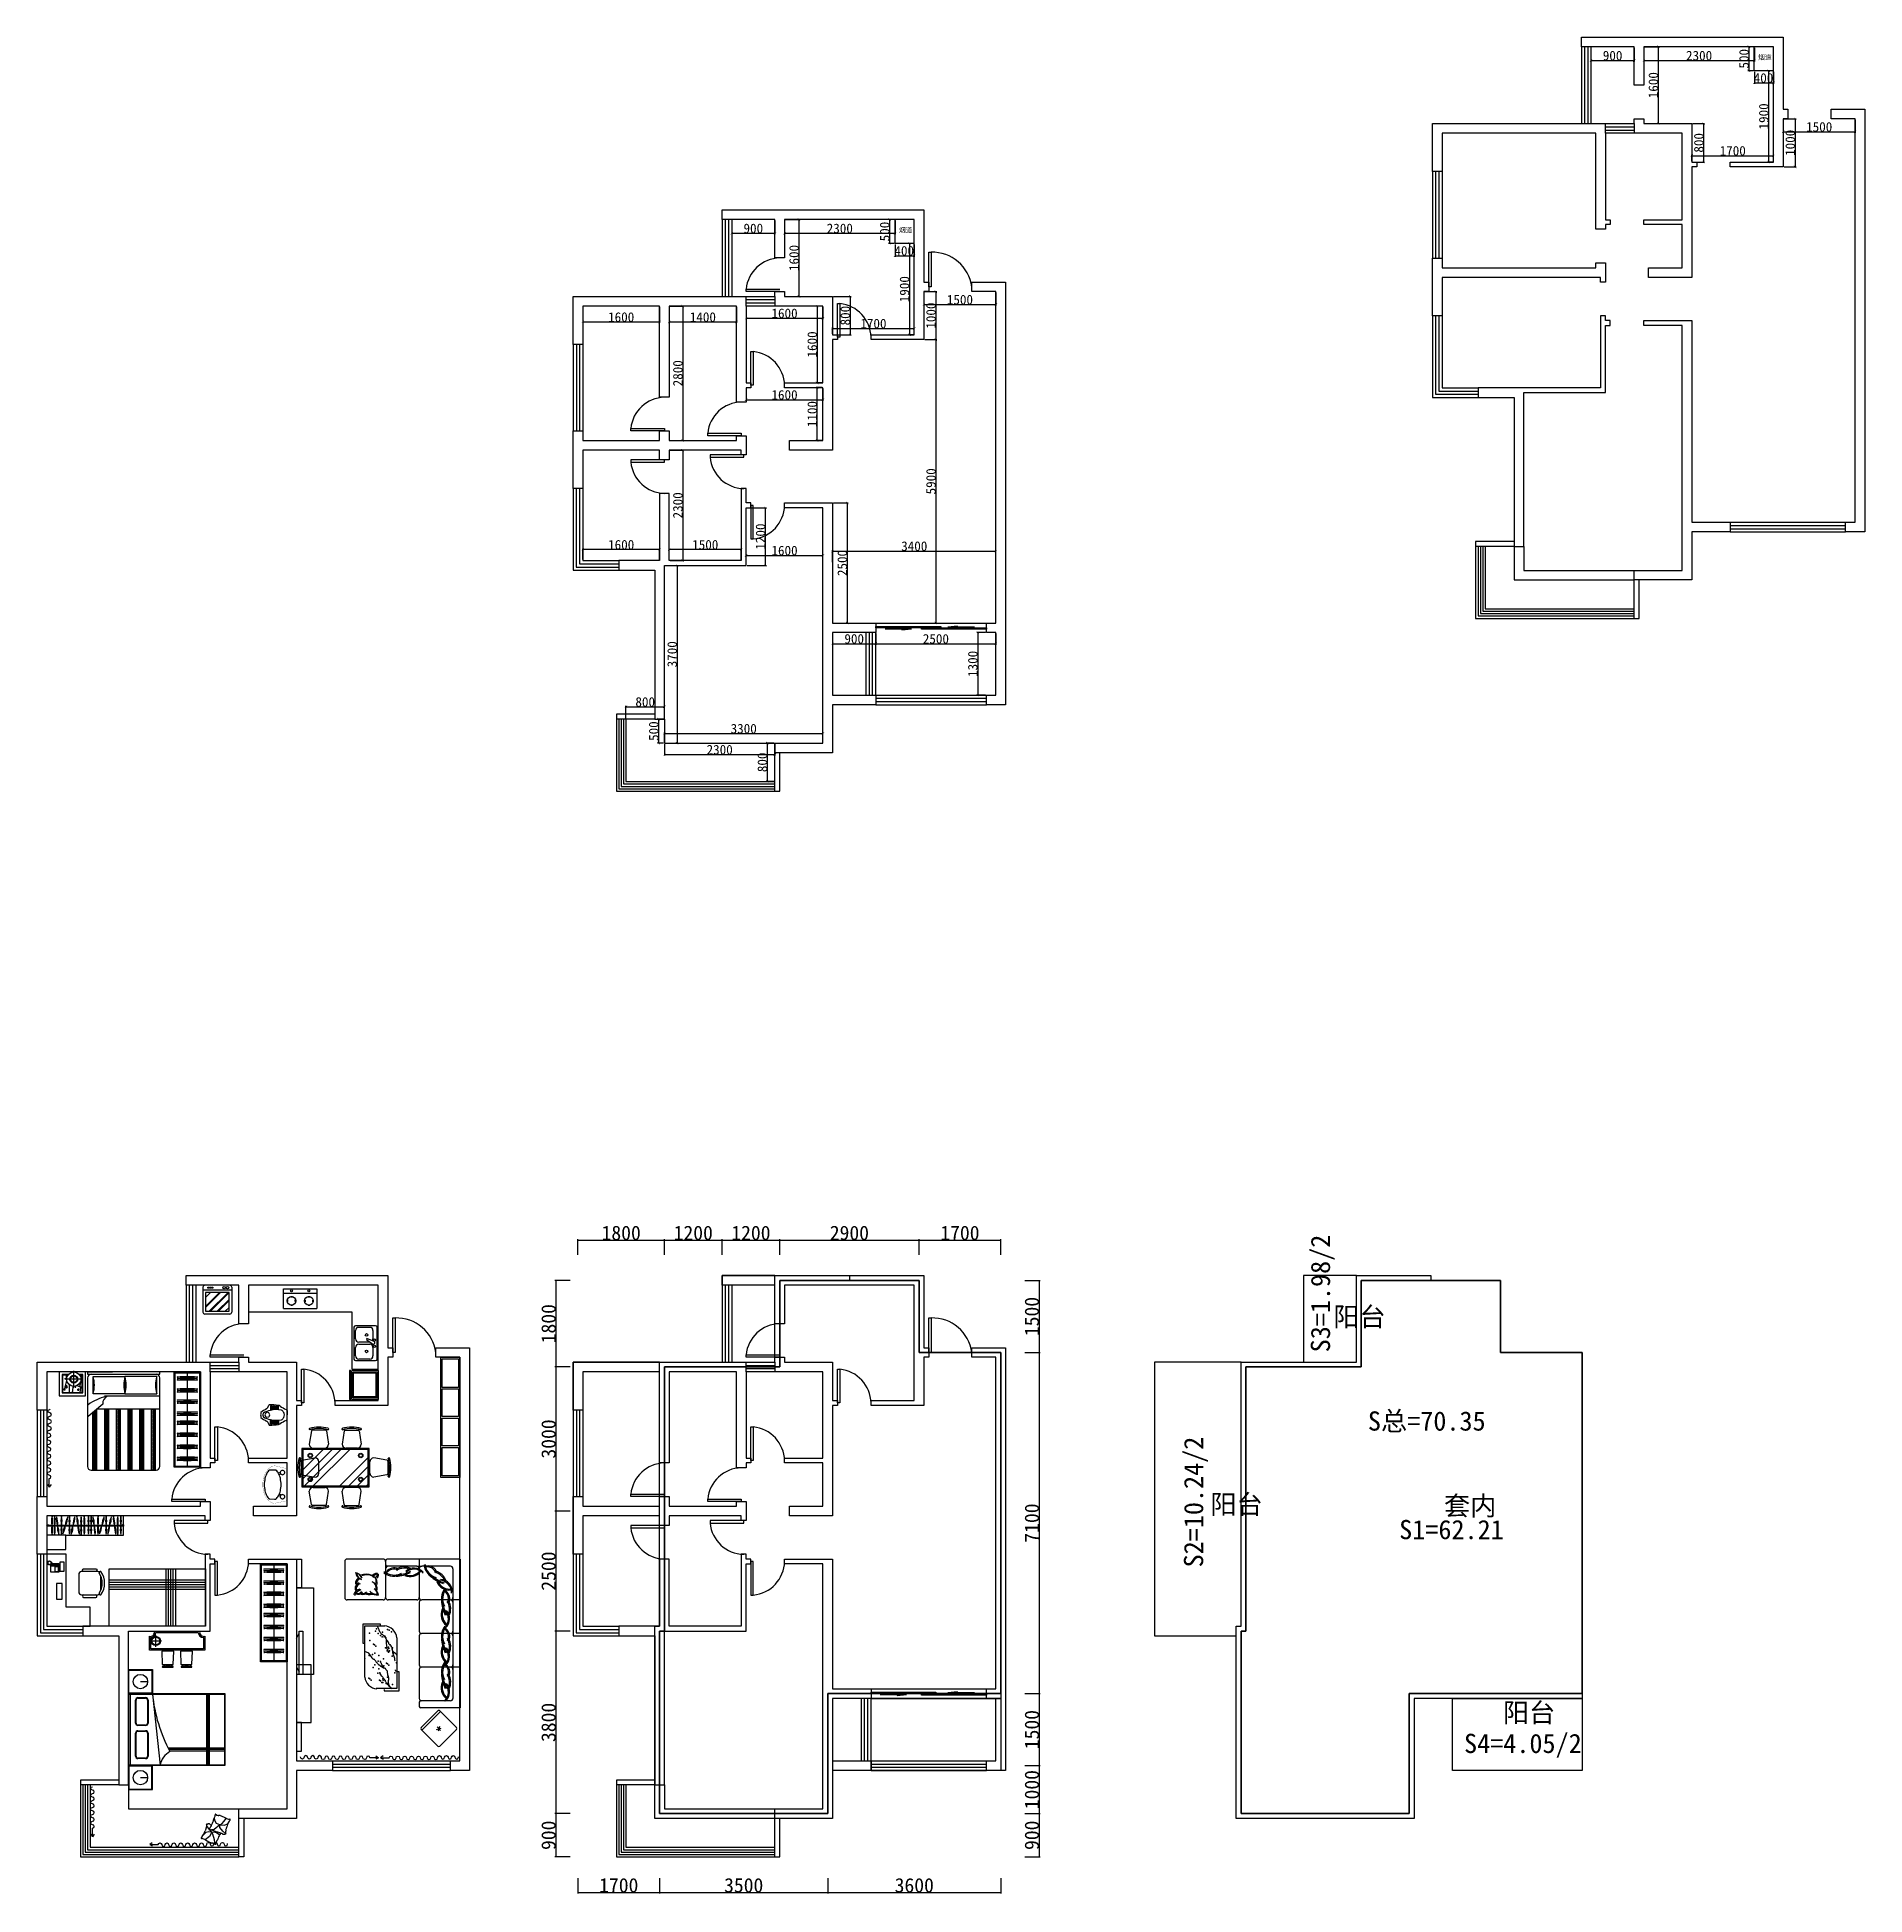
# Model space of a CAD drawing. Header units: millimetres. Extents: x -19544 to 18495, y -4339 to 34334.
import ezdxf

# ---------------------------------------------------------------- set-up
doc = ezdxf.new("R2010")
doc.units = ezdxf.units.MM
doc.linetypes.add('DASHED2', pattern=[0.375, 0.25, -0.125])
for name, color, linetype in [('LAYER3', 8, 'Continuous'), ('吊顶', 4, 'Continuous'), ('布置', 7, 'Continuous')]:
    doc.layers.add(name, color=color, linetype=linetype)
doc.layers.add('产权面积', color=5, linetype='Continuous', plot=False)
doc.styles.add('DIM', font='txt')
doc.styles.get("Standard").update_dxf_attribs({"font": '', "bigfont": 'gbcbig.shx'})
doc.styles.get('Standard').set_extended_font_data('SimSun')
doc.dimstyles.new('123', dxfattribs={"dimtxt": 200, "dimasz": 50, "dimexe": 20, "dimexo": 20, "dimtad": 1, "dimtoh": 1, "dimdec": 0, "dimtxsty": 'Standard', "dimblk": 'ARCHTICK', "dimcen": 2.5, "dimadec": 0, "dimazin": 0, "dimtfac": 1, "dimtdec": 0, "dimtmove": 0, "dimatfit": 3, "dimfxl": 1.25, "dimarcsym": 0})
doc.dimstyles.new('副本 1', dxfattribs={"dimtxt": 300, "dimasz": 10, "dimexe": 20, "dimexo": 20, "dimtad": 1, "dimtoh": 1, "dimtxsty": 'Standard', "dimblk": 'ARCHTICK', "dimcen": 2.5, "dimadec": 0, "dimazin": 0, "dimtfac": 1, "dimtmove": 0, "dimatfit": 3, "dimfxl": 300, "dimfxlon": 1, "dimarcsym": 0})

msp = doc.modelspace()

# ---------------------------------------------------------------- texts
at = {"char_height": 100, "width": 349.45574, "attachment_point": 1}
for insert in [(16275.013, 33964.373), (-1608.287, 30367.227)]:
    msp.add_mtext('烟道', dxfattribs=dict(at, insert=insert))
at = {"layer": '产权面积', "color": 5}
for s, p in [('S3=1.98/2', (7363.992, 6954.951)), ('S2=10.24/2', (4723.699, 2477.538))]:
    msp.add_text(s, height=400, rotation=90, dxfattribs=at).set_placement(p)
for s, p in [('阳台', (7430.714, 7495.229)), ('S总=70.35', (8151.914, 5325.209)), ('阳台', (4873.419, 3592.344)), ('套内', (9734.445, 3560.708)), ('S1=62.21', (8802.949, 3065.141)), ('阳台', (10961.915, -745.259)), ('S4=4.05/2', (10153.469, -1386.275))]:
    msp.add_text(s, height=400, dxfattribs=at).set_placement(p)

# ---------------------------------------------------------------- blocks, each defined once
blk = doc.blocks.new('vghj')
at = {"layer": '布置', "color": 0, "linetype": 'ByBlock', "lineweight": -2}
blk.add_lwpolyline([(-23677, 2809), (-23677, 809), (-24877, 809), (-24877, 2809)], close=True, dxfattribs=at)
at = {"layer": '布置', "color": 0, "linetype": 'DASHED2', "lineweight": -2}
for points in [[(-24641, 2808), (-24641, 810)], [(-24591, 2808), (-24591, 810)], [(-24541, 2808), (-24541, 810)], [(-24491, 2808), (-24491, 810)], [(-24441, 2808), (-24441, 810)], [(-24877, 2185), (-23677, 2185)], [(-24877, 2135), (-23677, 2135)], [(-24877, 2085), (-23677, 2085)], [(-24877, 2035), (-23677, 2035)], [(-24877, 1985), (-23677, 1985)]]:
    blk.add_lwpolyline(points, dxfattribs=at)
at = {"layer": '布置', "color": 0, "linetype": 'ByBlock', "lineweight": -2}
for points in [[(-24641, 2190, 1), (-24641, 2180, 1)], [(-24641, 2140, 1), (-24641, 2130, 1)], [(-24641, 2090, 1), (-24641, 2080, 1)], [(-24641, 2040, 1), (-24641, 2030, 1)], [(-24641, 1990, 1), (-24641, 1980, 1)], [(-24591, 2190, 1), (-24591, 2180, 1)], [(-24591, 2140, 1), (-24591, 2130, 1)], [(-24591, 2090, 1), (-24591, 2080, 1)], [(-24591, 2040, 1), (-24591, 2030, 1)], [(-24591, 1990, 1), (-24591, 1980, 1)], [(-24541, 2190, 1), (-24541, 2180, 1)], [(-24541, 2140, 1), (-24541, 2130, 1)], [(-24541, 2090, 1), (-24541, 2080, 1)], [(-24541, 2040, 1), (-24541, 2030, 1)], [(-24541, 1990, 1), (-24541, 1980, 1)], [(-24491, 2190, 1), (-24491, 2180, 1)], [(-24491, 2140, 1), (-24491, 2130, 1)], [(-24491, 2090, 1), (-24491, 2080, 1)], [(-24491, 2040, 1), (-24491, 2030, 1)], [(-24491, 1990, 1), (-24491, 1980, 1)], [(-24441, 2190, 1), (-24441, 2180, 1)], [(-24441, 2140, 1), (-24441, 2130, 1)], [(-24441, 2090, 1), (-24441, 2080, 1)], [(-24441, 2040, 1), (-24441, 2030, 1)], [(-24441, 1990, 1), (-24441, 1980, 1)]]:
    blk.add_lwpolyline(points, format="xyb", close=True, dxfattribs=at)
blk = doc.blocks.new('dfgj')
at = {"layer": '布置', "color": 0}
for p, q in [((-39457, 6830), (-39457, 6080)), ((-38657, 6880), (-39407, 6880)), ((-38607, 6850), (-38607, 6760)), ((-38607, 6760), (-38607, 6080)), ((-37057, 6880), (-38577, 6880)), ((-37957, 6730), (-38577, 6730)), ((-37957, 6730), (-37857, 6730)), ((-37907, 6880), (-37907, 6730)), ((-37907, 6680), (-37907, 6080)), ((-37257, 6730), (-37857, 6730)), ((-37207, 6680), (-37207, 6080)), ((-37057, 6880), (-37057, 3780)), ((-38657, 6030), (-39407, 6030)), ((-37957, 6030), (-38557, 6030)), ((-37907, 5980), (-37907, 5380)), ((-37257, 6030), (-37857, 6030)), ((-37207, 6080), (-37207, 5980)), ((-37057, 6030), (-37207, 6030)), ((-37207, 5980), (-37207, 5380)), ((-37907, 5280), (-37907, 4680)), ((-37257, 5330), (-37857, 5330)), ((-37207, 5380), (-37207, 5280)), ((-37057, 5330), (-37207, 5330)), ((-37207, 5280), (-37207, 4680)), ((-37207, 4680), (-37207, 4580)), ((-37907, 4580), (-37907, 3980)), ((-37257, 4630), (-37857, 4630)), ((-37057, 4630), (-37207, 4630)), ((-37207, 4580), (-37207, 3980)), ((-37907, 3900), (-37907, 3810)), ((-37257, 3930), (-37877, 3930)), ((-37057, 3780), (-37877, 3780))]:
    blk.add_line(p, q, dxfattribs=at)
for centre, radius, start, end in [((-39407, 6830), 50, 90, 180), ((-39253, 6452), 145, 17.5814, 84.1593), ((-39100, 6595), 127, 179.0882, 255.8801), ((-39233, 6437), 145, 17.5814, 84.1593), ((-39080, 6579), 127, 179.0882, 255.8801), ((-38791, 6467), 114, 84.4358, 154.8335), ((-38840, 6562), 62.6, 299.9274, 17.2778), ((-38657, 6830), 50, 0, 90), ((-38435, 6875), 328, 230.7737, 298.8456), ((-38435, 6849), 328, 230.7737, 298.8456), ((-38577, 6850), 30, 90, 180), ((-38577, 6760), 30, 180, 270), ((-38557, 6680), 50, 90, 180), ((-38430, 6491), 204, 64.9043, 142.5473), ((-38430, 6466), 204, 64.9043, 142.5473), ((-38424, 7304), 756, 272.7379, 296.309), ((-38424, 7278), 756, 272.7379, 296.309), ((-38220, 6400), 315, 63.2207, 120.9411), ((-38220, 6375), 315, 63.2207, 120.9411), ((-38102, 6817), 279, 246.9811, 322.8592), ((-38102, 6792), 279, 246.9811, 322.8592), ((-38015, 6432), 261, 43.0099, 131.7891), ((-38015, 6406), 261, 43.0099, 131.7891), ((-37957, 6680), 50, 0, 90), ((-37857, 6680), 50, 90, 180), ((-37480, 6790), 328, 185.7737, 253.8456), ((-37462, 6808), 328, 185.7737, 253.8456), ((-37748, 6515), 204, 19.9043, 97.5473), ((-37730, 6533), 204, 19.9043, 97.5473), ((-37663, 6302), 315, 18.2207, 75.9411), ((-37645, 6320), 315, 18.2207, 75.9411), ((-37257, 6680), 50, 0, 90), ((-39097, 6072), 188, 104.8844, 161.1794), ((-39077, 6056), 188, 104.8844, 161.1794), ((-39196, 6268), 107, 241.0295, 324.1741), ((-39126, 6269), 117, 105.1761, 198.3929), ((-39139, 6390), 93.4, 98.3245, 201.3738), ((-39176, 6252), 107, 241.0295, 324.1741), ((-39105, 6253), 117, 105.1761, 198.3929), ((-39118, 6374), 93.4, 98.3245, 201.3738), ((-39097, 6304), 144, 250.3816, 310.8324), ((-39017, 6276), 290, 63.8943, 112.0054), ((-38997, 6260), 290, 63.8943, 112.0054), ((-38791, 6357), 210, 224.975, 271.9806), ((-38771, 6341), 210, 224.975, 271.9806), ((-38938, 6280), 137, 346.3191, 69.4254), ((-38771, 6451), 114, 84.4358, 154.8335), ((-38918, 6264), 137, 346.3191, 69.4254), ((-38946, 6407), 145, 344.8708, 49.4102), ((-38943, 6123), 167, 7.5033, 54.7775), ((-38926, 6391), 145, 344.8708, 49.4102), ((-38922, 6107), 167, 7.5033, 54.7775), ((-38819, 6546), 62.6, 299.9274, 17.2778), ((-37168, 7085), 756, 227.7379, 251.309), ((-37150, 7103), 756, 227.7379, 251.309), ((-37284, 6513), 279, 201.9811, 277.8592), ((-37266, 6531), 279, 201.9811, 277.8592), ((-37496, 6179), 261, 358.0099, 86.7891), ((-37478, 6197), 261, 358.0099, 86.7891), ((-37118, 6059), 328, 140.7737, 208.8456), ((-37093, 6059), 328, 140.7737, 208.8456), ((-37502, 6054), 204, 334.9043, 52.5473), ((-37477, 6054), 204, 334.9043, 52.5473), ((-39407, 6080), 50, 180, 270), ((-39077, 6288), 144, 250.3816, 310.8324), ((-38957, 6558), 398, 260.3377, 280.9634), ((-38937, 6542), 398, 260.3377, 280.9634), ((-38657, 6080), 50, 270, 0), ((-38557, 6080), 50, 180, 270), ((-37957, 6080), 50, 270, 0), ((-37857, 6080), 50, 180, 270), ((-37857, 5980), 50, 90, 180), ((-37176, 5725), 279, 156.9811, 232.8592), ((-36689, 6048), 756, 182.7379, 206.309), ((-37150, 5725), 279, 156.9811, 232.8592), ((-36664, 6048), 756, 182.7379, 206.309), ((-37562, 5638), 261, 313.0099, 41.7891), ((-37536, 5638), 261, 313.0099, 41.7891), ((-37593, 5844), 315, 333.2207, 30.9411), ((-37568, 5844), 315, 333.2207, 30.9411), ((-37257, 6080), 50, 270, 0), ((-37257, 5980), 50, 0, 90), ((-37118, 5276), 328, 140.7737, 208.8456), ((-37093, 5276), 328, 140.7737, 208.8456), ((-37502, 5271), 204, 334.9043, 52.5473), ((-37477, 5271), 204, 334.9043, 52.5473), ((-37857, 5380), 50, 180, 270), ((-37857, 5280), 50, 90, 180), ((-37176, 4943), 279, 156.9811, 232.8592), ((-36689, 5265), 756, 182.7379, 206.309), ((-37150, 4943), 279, 156.9811, 232.8592), ((-36664, 5265), 756, 182.7379, 206.309), ((-37562, 4856), 261, 313.0099, 41.7891), ((-37536, 4856), 261, 313.0099, 41.7891), ((-37593, 5061), 315, 333.2207, 30.9411), ((-37568, 5061), 315, 333.2207, 30.9411), ((-37257, 5380), 50, 270, 0), ((-37257, 5280), 50, 0, 90), ((-37857, 4680), 50, 180, 270), ((-37118, 4534), 328, 140.7737, 208.8456), ((-37093, 4534), 328, 140.7737, 208.8456), ((-37502, 4529), 204, 334.9043, 52.5473), ((-37477, 4529), 204, 334.9043, 52.5473), ((-37257, 4680), 50, 270, 0), ((-37857, 4580), 50, 90, 180), ((-37176, 4201), 279, 156.9811, 232.8592), ((-36689, 4523), 756, 182.7379, 206.309), ((-37150, 4201), 279, 156.9811, 232.8592), ((-36664, 4523), 756, 182.7379, 206.309), ((-37562, 4114), 261, 313.0099, 41.7891), ((-37536, 4114), 261, 313.0099, 41.7891), ((-37593, 4319), 315, 333.2207, 30.9411), ((-37568, 4319), 315, 333.2207, 30.9411), ((-37257, 4580), 50, 0, 90), ((-37857, 3980), 50, 180, 270), ((-37877, 3900), 30, 90, 180), ((-37257, 3980), 50, 270, 0), ((-37877, 3810), 30, 180, 270)]:
    blk.add_arc(centre, radius, start, end, dxfattribs=at)
blk = doc.blocks.new('fgj')
at = {"layer": '布置', "color": 0, "linetype": 'ByBlock', "lineweight": -2}
for p, q in [((-12675, 1188), (-12378, 1188)), ((-12675, 850), (-12675, 1188)), ((-12643, 1151), (-12296, 1151)), ((-12643, 264), (-12643, 1151)), ((-12429, 1151), (-12426, 1144)), ((-12426, 1144), (-12426, 1140)), ((-12426, 1140), (-12418, 1126)), ((-12418, 1126), (-12415, 1115)), ((-12415, 1115), (-12407, 1100)), ((-12407, 1100), (-12404, 1089)), ((-12404, 1089), (-12404, 1082)), ((-12404, 1082), (-12400, 1074)), ((-12400, 1074), (-12397, 1071)), ((-12378, 1188), (-12378, 1160)), ((-12651, 850), (-12675, 850)), ((-12105, 669), (-12105, 666)), ((-12105, 666), (-12101, 666)), ((-12101, 666), (-12097, 658)), ((-12097, 658), (-12097, 655)), ((-12097, 655), (-12094, 651)), ((-12094, 651), (-12094, 647)), ((-12089, 946), (-12089, 64)), ((-12641, 586), (-12641, 593)), ((-12484, 571), (-12491, 571)), ((-12477, 567), (-12484, 571)), ((-12473, 560), (-12477, 567)), ((-12469, 556), (-12473, 560)), ((-12462, 549), (-12469, 556)), ((-12455, 538), (-12462, 549)), ((-12448, 531), (-12455, 538)), ((-12440, 520), (-12448, 531)), ((-12105, 516), (-12101, 516)), ((-12105, 367), (-12105, 359)), ((-12101, 516), (-12097, 505)), ((-12097, 505), (-12094, 502)), ((-12050, 357), (-12078, 357)), ((-12050, 28), (-12050, 357)), ((-12089, 64), (-12446, 64)), ((-12310, 51), (-12310, 28)), ((-12310, 28), (-12050, 28)), ((-12196, 82), (-12207, 89)), ((-12189, 78), (-12196, 82)), ((-12185, 67), (-12189, 78)), ((-12178, 60), (-12185, 67))]:
    blk.add_line(p, q, dxfattribs=at)
at = {"layer": '布置', "color": 252, "linetype": 'ByBlock', "lineweight": -3}
for p, q in [((-12397, 1071), (-12389, 1056)), ((-12389, 1056), (-12378, 1042)), ((-12378, 1042), (-12371, 1031)), ((-12371, 1031), (-12360, 1020)), ((-12360, 1020), (-12356, 1012)), ((-12356, 1012), (-12349, 1012)), ((-12349, 1012), (-12345, 1009)), ((-12345, 1009), (-12338, 1005)), ((-12338, 1005), (-12331, 1001)), ((-12331, 1001), (-12324, 994)), ((-12324, 994), (-12313, 987)), ((-12313, 987), (-12305, 980)), ((-12305, 980), (-12291, 965)), ((-12575, 681), (-12643, 711)), ((-12531, 615), (-12575, 681)), ((-12291, 965), (-12287, 958)), ((-12287, 958), (-12280, 950)), ((-12280, 950), (-12280, 936)), ((-12280, 936), (-12276, 921)), ((-12276, 921), (-12273, 852)), ((-12276, 918), (-12273, 910)), ((-12273, 910), (-12265, 903)), ((-12273, 852), (-12265, 772)), ((-12265, 903), (-12254, 892)), ((-12265, 772), (-12262, 757)), ((-12262, 757), (-12254, 742)), ((-12254, 892), (-12251, 881)), ((-12254, 742), (-12251, 731)), ((-12251, 881), (-12243, 874)), ((-12251, 731), (-12243, 724)), ((-12243, 874), (-12236, 859)), ((-12243, 724), (-12240, 710)), ((-12240, 710), (-12232, 702)), ((-12236, 859), (-12232, 848)), ((-12232, 848), (-12229, 841)), ((-12232, 702), (-12229, 702)), ((-12229, 841), (-12225, 837)), ((-12229, 702), (-12229, 699)), ((-12225, 837), (-12221, 830)), ((-12221, 830), (-12214, 830)), ((-12214, 830), (-12207, 823)), ((-12207, 823), (-12200, 819)), ((-12200, 819), (-12196, 812)), ((-12196, 812), (-12192, 801)), ((-12192, 801), (-12181, 786)), ((-12181, 786), (-12178, 772)), ((-12178, 772), (-12174, 764)), ((-12174, 764), (-12174, 761)), ((-12174, 761), (-12170, 757)), ((-12174, 742), (-12174, 739)), ((-12174, 739), (-12170, 735)), ((-12170, 757), (-12170, 735)), ((-12170, 735), (-12167, 717)), ((-12170, 735), (-12167, 728)), ((-12167, 728), (-12167, 724)), ((-12167, 724), (-12163, 720)), ((-12167, 717), (-12167, 699)), ((-12167, 699), (-12163, 699)), ((-12163, 720), (-12163, 717)), ((-12163, 717), (-12159, 713)), ((-12163, 699), (-12163, 684)), ((-12163, 684), (-12159, 677)), ((-12159, 713), (-12159, 706)), ((-12159, 706), (-12152, 706)), ((-12159, 677), (-12159, 669)), ((-12159, 669), (-12156, 666)), ((-12156, 666), (-12152, 658)), ((-12152, 706), (-12149, 699)), ((-12152, 658), (-12152, 655)), ((-12152, 655), (-12149, 647)), ((-12149, 699), (-12145, 699)), ((-12149, 647), (-12145, 644)), ((-12145, 699), (-12141, 695)), ((-12141, 695), (-12134, 695)), ((-12134, 695), (-12134, 691)), ((-12134, 691), (-12130, 688)), ((-12130, 688), (-12123, 688)), ((-12123, 688), (-12119, 684)), ((-12119, 684), (-12116, 677)), ((-12116, 677), (-12112, 673)), ((-12112, 673), (-12108, 669)), ((-12108, 669), (-12105, 669)), ((-12517, 597), (-12531, 615)), ((-12510, 589), (-12517, 597)), ((-12506, 578), (-12510, 589)), ((-12499, 578), (-12506, 578)), ((-12495, 575), (-12499, 578)), ((-12491, 571), (-12495, 575)), ((-12433, 513), (-12440, 520)), ((-12422, 498), (-12433, 513)), ((-12415, 491), (-12422, 498)), ((-12407, 484), (-12415, 491)), ((-12404, 480), (-12407, 484)), ((-12400, 473), (-12404, 480)), ((-12397, 473), (-12400, 473)), ((-12389, 469), (-12397, 473)), ((-12386, 465), (-12389, 469)), ((-12375, 458), (-12386, 465)), ((-12378, 323), (-12382, 327)), ((-12375, 319), (-12378, 323)), ((-12375, 535), (-12375, 549)), ((-12367, 527), (-12375, 535)), ((-12371, 454), (-12375, 458)), ((-12364, 451), (-12371, 454)), ((-12364, 516), (-12367, 527)), ((-12360, 505), (-12364, 516)), ((-12360, 447), (-12364, 451)), ((-12356, 498), (-12360, 505)), ((-12356, 443), (-12360, 447)), ((-12353, 487), (-12356, 498)), ((-12353, 440), (-12356, 443)), ((-12345, 476), (-12353, 487)), ((-12345, 436), (-12353, 440)), ((-12342, 469), (-12345, 476)), ((-12338, 432), (-12345, 436)), ((-12342, 462), (-12342, 469)), ((-12335, 454), (-12342, 462)), ((-12331, 429), (-12338, 432)), ((-12335, 451), (-12335, 454)), ((-12331, 451), (-12335, 451)), ((-12327, 447), (-12331, 451)), ((-12320, 421), (-12331, 429)), ((-12313, 432), (-12327, 447)), ((-12313, 418), (-12320, 421)), ((-12302, 421), (-12313, 432)), ((-12302, 418), (-12313, 418)), ((-12287, 411), (-12302, 421)), ((-12280, 396), (-12287, 411)), ((-12265, 381), (-12280, 396)), ((-12254, 367), (-12265, 381)), ((-12247, 294), (-12254, 367)), ((-12145, 644), (-12145, 637)), ((-12145, 637), (-12141, 629)), ((-12141, 629), (-12141, 622)), ((-12141, 622), (-12138, 615)), ((-12138, 615), (-12134, 607)), ((-12134, 607), (-12134, 604)), ((-12134, 604), (-12130, 600)), ((-12130, 600), (-12130, 596)), ((-12130, 596), (-12127, 585)), ((-12127, 585), (-12127, 560)), ((-12127, 560), (-12123, 560)), ((-12123, 560), (-12123, 553)), ((-12123, 553), (-12119, 549)), ((-12119, 549), (-12119, 545)), ((-12119, 389), (-12116, 385)), ((-12116, 385), (-12116, 381)), ((-12116, 381), (-12112, 381)), ((-12112, 381), (-12112, 374)), ((-12112, 374), (-12108, 370)), ((-12108, 370), (-12105, 367)), ((-12367, 308), (-12375, 319)), ((-12360, 297), (-12367, 308)), ((-12353, 283), (-12360, 297)), ((-12342, 272), (-12353, 283)), ((-12335, 265), (-12342, 272)), ((-12327, 250), (-12335, 265)), ((-12316, 239), (-12327, 250)), ((-12309, 228), (-12316, 239)), ((-12302, 221), (-12309, 228)), ((-12298, 210), (-12302, 221)), ((-12291, 199), (-12298, 210)), ((-12287, 188), (-12291, 199)), ((-12280, 181), (-12287, 188)), ((-12273, 170), (-12280, 181)), ((-12269, 162), (-12273, 170)), ((-12258, 151), (-12269, 162)), ((-12254, 140), (-12258, 151)), ((-12243, 130), (-12254, 140)), ((-12236, 279), (-12247, 294)), ((-12236, 122), (-12243, 130)), ((-12232, 261), (-12236, 279)), ((-12229, 111), (-12236, 122)), ((-12229, 243), (-12232, 261)), ((-12232, 213), (-12229, 217)), ((-12232, 159), (-12232, 213)), ((-12229, 148), (-12232, 159)), ((-12229, 217), (-12229, 243)), ((-12229, 137), (-12229, 148)), ((-12225, 126), (-12229, 137)), ((-12221, 104), (-12229, 111)), ((-12218, 115), (-12225, 126)), ((-12207, 89), (-12221, 104)), ((-12218, 108), (-12218, 115)), ((-12214, 100), (-12218, 108))]:
    blk.add_line(p, q, dxfattribs=at)
at = {"layer": '布置', "color": 0, "linetype": 'ByBlock', "lineweight": -2}
for centre, radius, start, end in [((-12319, 920), 232, 6.4933, 86.3504), ((-12431, 275), 212, 182.7781, 268.8253), ((-12431, 275), 212, 169.4987, 169.5626)]:
    blk.add_arc(centre, radius, start, end, dxfattribs=at)
for p in [(-12564, 1027), (-12458, 1060), (-12444, 1100), (-12254, 1089), (-12221, 1078), (-12181, 1049), (-12557, 899), (-12493, 836), (-12474, 826), (-12469, 677), (-12453, 800), (-12469, 476), (-12576, 246), (-12558, 236), (-12536, 210)]:
    blk.add_point(p, dxfattribs=at)
at = {"layer": '布置', "color": 252, "linetype": 'ByBlock', "lineweight": -3}
for p in [(-12411, 1020), (-12375, 987), (-12338, 1045), (-12513, 659), (-12342, 965), (-12309, 961), (-12287, 772), (-12280, 939), (-12273, 772), (-12258, 888), (-12258, 720), (-12236, 695), (-12232, 786), (-12229, 761), (-12214, 720), (-12203, 823), (-12163, 772), (-12152, 673), (-12149, 647), (-12568, 640), (-12564, 640), (-12502, 432), (-12418, 334), (-12415, 542), (-12404, 640), (-12403, 405), (-12382, 341), (-12371, 527), (-12320, 582), (-12313, 458), (-12269, 506), (-12251, 496), (-12229, 470), (-12170, 629), (-12123, 341), (-12389, 210), (-12375, 312), (-12371, 199), (-12349, 173), (-12335, 235), (-12335, 170), (-12327, 210), (-12294, 203), (-12276, 151), (-12254, 265), (-12254, 144), (-12251, 151), (-12163, 137)]:
    blk.add_point(p, dxfattribs=at)
blk = doc.blocks.new('fgh')
at = {"layer": '布置', "color": 0, "linetype": 'ByBlock', "lineweight": -2}
for p, q in [((-23303, -474), (-23303, 26)), ((-23303, 26), (-22803, 26)), ((-23293, -464), (-23293, 16)), ((-23293, 16), (-22813, 16)), ((-22813, 16), (-22813, -464)), ((-22803, 26), (-22803, -474)), ((-23053, -224), (-22903, -224)), ((-23303, -1974), (-23303, -474)), ((-23303, -474), (-21295, -474)), ((-22803, -474), (-23303, -474)), ((-22813, -464), (-23293, -464)), ((-23293, -1964), (-23293, -484)), ((-23293, -484), (-21305, -484)), ((-23263, -1964), (-23263, -484)), ((-23155, -1089), (-23155, -609)), ((-23145, -1089), (-23145, -609)), ((-23105, -559), (-22945, -559)), ((-23105, -569), (-22945, -569)), ((-22905, -609), (-22905, -1089)), ((-22895, -609), (-22895, -1089)), ((-22803, -484), (-22643, -1964)), ((-21672, -1964), (-21672, -484)), ((-21644, -1964), (-21644, -484)), ((-21616, -1964), (-21616, -484)), ((-21305, -484), (-21305, -1964)), ((-21295, -474), (-21295, -1974)), ((-22945, -1129), (-23105, -1129)), ((-22945, -1139), (-23105, -1139)), ((-23155, -1778), (-23155, -1298)), ((-23145, -1778), (-23145, -1298)), ((-23105, -1248), (-22945, -1248)), ((-23105, -1258), (-22945, -1258)), ((-22905, -1298), (-22905, -1778)), ((-22895, -1298), (-22895, -1778)), ((-22945, -1818), (-23105, -1818)), ((-22945, -1828), (-23105, -1828)), ((-22479, -1603), (-21305, -1603)), ((-22464, -1633), (-21305, -1633)), ((-22448, -1663), (-21305, -1663)), ((-21295, -1974), (-23303, -1974)), ((-22803, -1974), (-23303, -1974)), ((-23303, -1974), (-23303, -2474)), ((-21305, -1964), (-23293, -1964)), ((-22813, -1984), (-23293, -1984)), ((-23293, -1984), (-23293, -2464)), ((-23053, -2224), (-22903, -2224)), ((-22813, -2464), (-22813, -1984)), ((-22803, -2474), (-22803, -1974)), ((-23303, -2474), (-22803, -2474)), ((-23293, -2464), (-22813, -2464))]:
    blk.add_line(p, q, dxfattribs=at)
for centre in [(-23053, -224), (-23053, -2224)]:
    blk.add_circle(centre, 150, dxfattribs=at)
for centre, radius, start, end in [((-23105, -609), 50, 90, 180), ((-23105, -609), 40, 90, 180), ((-22945, -609), 50, 0, 90), ((-22945, -609), 40, 0, 90), ((-19659, -181), 3158, 185.5104, 208.3399), ((-23105, -1089), 50, 180, 270), ((-23105, -1089), 40, 180, 270), ((-22945, -1089), 50, 270, 0), ((-22945, -1089), 40, 270, 0), ((-23105, -1298), 50, 90, 180), ((-23105, -1298), 40, 90, 180), ((-22945, -1298), 50, 0, 90), ((-22945, -1298), 40, 0, 90), ((-23105, -1778), 50, 180, 270), ((-23105, -1778), 40, 180, 270), ((-22945, -1778), 40, 270, 0), ((-22945, -1778), 50, 270, 0), ((-22247, -2035), 403, 118.4688, 169.9557)]:
    blk.add_arc(centre, radius, start, end, dxfattribs=at)
blk = doc.blocks.new('ghj')
at = {"layer": '布置'}
h = blk.add_hatch(dxfattribs=at)
h.set_pattern_fill('ANSI34', color=256, scale=41, style=0)
h.set_pattern_definition([(45, (-23510.26, 8269), (-552.3, 552.3), []), (45, (-23326.2, 8269), (-552.3, 552.3), []), (45, (-23142.1, 8269), (-552.3, 552.3), []), (45, (-22958, 8269), (-552.3, 552.3), [])])
h.paths.add_polyline_path([(-22220, 8519), (-22220, 9279), (-23580, 9279), (-23580, 8519)])
h.paths.add_polyline_path([(-22327, 8653, -1), (-22418, 8653, -1)], flags=16)
h.paths.add_polyline_path([(-22337, 8653, -1), (-22408, 8653, -1)], flags=0)
h.paths.add_polyline_path([(-22418, 9151, -1), (-22327, 9151, -1)], flags=16)
h.paths.add_polyline_path([(-22408, 9151, -1), (-22337, 9151, -1)], flags=0)
h.paths.add_polyline_path([(-23378, 8653, -1), (-23469, 8653, -1)], flags=16)
h.paths.add_polyline_path([(-23388, 8653, -1), (-23459, 8653, -1)], flags=0)
h.paths.add_polyline_path([(-23469, 9151, -1), (-23378, 9151, -1)], flags=16)
h.paths.add_polyline_path([(-23459, 9151, -1), (-23388, 9151, -1)], flags=0)
for p, q in [((-23109, 9678), (-23379, 9678)), ((-22697, 9678), (-22427, 9678)), ((-22200, 9299), (-23600, 9299)), ((-23600, 9299), (-23600, 8499)), ((-23398, 9661), (-23444, 9386)), ((-23364, 9306), (-23124, 9306)), ((-23089, 9661), (-23044, 9386)), ((-22717, 9661), (-22762, 9386)), ((-22442, 9306), (-22682, 9306)), ((-22407, 9661), (-22362, 9386)), ((-22200, 8499), (-22200, 9299)), ((-23616, 9036), (-23616, 8766)), ((-23600, 9056), (-23324, 9101)), ((-23244, 8781), (-23244, 9021)), ((-22182, 8781), (-22182, 9021)), ((-21827, 9056), (-22102, 9101)), ((-21810, 9036), (-21810, 8766)), ((-23600, 8746), (-23324, 8701)), ((-21827, 8746), (-22102, 8701)), ((-23600, 8499), (-22200, 8499)), ((-23398, 8130), (-23444, 8405)), ((-23364, 8485), (-23124, 8485)), ((-23089, 8130), (-23044, 8405)), ((-22717, 8130), (-22762, 8405)), ((-22442, 8485), (-22682, 8485)), ((-22407, 8130), (-22362, 8405)), ((-23109, 8113), (-23379, 8113)), ((-22697, 8113), (-22427, 8113))]:
    blk.add_line(p, q, dxfattribs=at)
blk.add_lwpolyline([(-23580, 8519), (-22220, 8519), (-22220, 9279), (-23580, 9279)], close=True, dxfattribs=at)
for centre, radius in [((-23423, 9151), 45.4), ((-23423, 9151), 35.4), ((-22373, 9151), 45.4), ((-22373, 9151), 35.4), ((-23423, 8653), 45.4), ((-23423, 8653), 35.4), ((-22373, 8653), 45.4), ((-22373, 8653), 35.4)]:
    blk.add_circle(centre, radius, dxfattribs=at)
for centre, radius, start, end in [((-23434, 9702), 15, 105.4901, 284.2842), ((-23244, 9019), 724, 74.4701, 105.577), ((-23244, 9019), 694, 74.4325, 105.5675), ((-23379, 9658), 20, 90, 170.6717), ((-23109, 9658), 20, 9.3283, 90), ((-23054, 9702), 15, 255.7158, 74.5099), ((-22752, 9702), 15, 105.4901, 284.2842), ((-22562, 9019), 724, 74.423, 105.5299), ((-22562, 9019), 694, 74.4325, 105.5675), ((-22697, 9658), 20, 90, 170.6717), ((-22427, 9658), 20, 9.3283, 90), ((-22372, 9702), 15, 255.7158, 74.5099), ((-23364, 9386), 80, 180, 270), ((-23124, 9386), 80, 270, 0), ((-22682, 9386), 80, 180, 270), ((-22442, 9386), 80, 270, 0), ((-22957, 8901), 724, 164.4701, 195.577), ((-23641, 9091), 15, 345.7158, 164.5099), ((-22958, 8901), 694, 164.4325, 195.5675), ((-23596, 9036), 20, 99.3283, 180), ((-23324, 9021), 80, 0, 90), ((-22102, 9021), 80, 90, 180), ((-21830, 9036), 20, 0, 80.6717), ((-21786, 9091), 15, 15.4901, 194.2842), ((-22469, 8901), 694, 344.4325, 15.5675), ((-22469, 8901), 724, 344.423, 15.5299), ((-23641, 8711), 15, 195.4901, 14.2842), ((-23596, 8766), 20, 180, 260.6717), ((-23324, 8781), 80, 270, 0), ((-22102, 8781), 80, 180, 270), ((-21830, 8766), 20, 279.3283, 0), ((-21786, 8711), 15, 165.7158, 344.5099), ((-23364, 8405), 80, 90, 180), ((-23379, 8133), 20, 189.3283, 270), ((-23124, 8405), 80, 0, 90), ((-23109, 8133), 20, 270, 350.6717), ((-22682, 8405), 80, 90, 180), ((-22697, 8133), 20, 189.3283, 270), ((-22442, 8405), 80, 0, 90), ((-22427, 8133), 20, 270, 350.6717), ((-23434, 8088), 15, 75.7158, 254.5099), ((-23244, 8772), 724, 254.423, 285.5299), ((-23244, 8771), 694, 254.4325, 285.5675), ((-23054, 8088), 15, 285.4901, 104.2842), ((-22752, 8088), 15, 75.7158, 254.5099), ((-22562, 8772), 724, 254.4701, 285.577), ((-22562, 8771), 694, 254.4325, 285.5675), ((-22372, 8088), 15, 285.4901, 104.2842)]:
    blk.add_arc(centre, radius, start, end, dxfattribs=at)
blk = doc.blocks.new('syjj')
at = {"layer": '布置'}
for points in [[(-17344, 1044, 0.526574), (-17237, 1151), (-16298, 1151, 0.526574), (-16191, 1044), (-16191, 754), (-17344, 754), (-17344, 1044)], [(-17316, 1015, 0.360391), (-17208, 1123), (-16327, 1123, 0.360391), (-16219, 1015), (-16219, 782), (-17316, 782), (-17316, 1015)], [(-16996, 415), (-17037, 415, -0.838607), (-17045, 415), (-17069, 415, 1), (-17069, 401), (-16856, 401, 1), (-16856, 415), (-16880, 415, -0.838607), (-16888, 415), (-16929, 415)], [(-16954, 420, 0.055098), (-16948, 421, 0.097967), (-16943, 425, 0.200734), (-16942, 427, 0.200734), (-16943, 430, 0.097967), (-16948, 433, 0.055098), (-16954, 435, 0.041924), (-16962, 435, 0.041924), (-16970, 435, 0.055098), (-16976, 433, 0.097967), (-16981, 430, 0.200734), (-16982, 427, 0.200734), (-16981, 425, 0.097967), (-16976, 421, 0.055098), (-16970, 420, 0.041924), (-16962, 419, 0.041924), (-16954, 420)], [(-16969, 435, 0.592463), (-16956, 435)], [(-16956, 419, 0.703045), (-16969, 420)], [(-16606, 415), (-16647, 415, -0.838607), (-16655, 415), (-16679, 415, 1), (-16679, 401), (-16466, 401, 1), (-16466, 415), (-16490, 415, -0.838607), (-16499, 415), (-16539, 415)], [(-16581, 420, 0.041924), (-16573, 419, 0.041924), (-16565, 420, 0.055098), (-16559, 421, 0.097967), (-16554, 425, 0.200734), (-16553, 427, 0.200734), (-16554, 430, 0.097967), (-16559, 433, 0.055098), (-16565, 435, 0.041924), (-16573, 435, 0.041924), (-16581, 435, 0.055098), (-16587, 433, 0.097967), (-16592, 430, 0.200734), (-16593, 427, 0.200734), (-16592, 425, 0.097967), (-16587, 421, 0.055098), (-16581, 420)], [(-16579, 435, 0.592463), (-16566, 435)], [(-16566, 420, 0.703045), (-16579, 419)]]:
    blk.add_lwpolyline(points, format="xyb", dxfattribs=at)
for points in [[(-17332, 946), (-17211, 946), (-17090, 946)], [(-17211, 825), (-17211, 946), (-17211, 1067)], [(-17045, 457), (-17045, 415)], [(-17037, 457), (-17037, 415)], [(-17012, 401), (-17012, 415)], [(-16929, 457), (-16929, 411), (-16996, 411), (-16996, 457)], [(-16942, 428), (-16982, 428)], [(-16913, 401), (-16913, 415)], [(-16888, 457), (-16888, 415)], [(-16880, 457), (-16880, 415)], [(-16655, 457), (-16655, 415)], [(-16647, 457), (-16647, 415)], [(-16622, 401), (-16622, 415)], [(-16606, 457), (-16606, 411), (-16539, 411), (-16539, 457)], [(-16593, 428), (-16553, 428)], [(-16523, 401), (-16523, 415)], [(-16499, 457), (-16499, 415)], [(-16490, 457), (-16490, 415)]]:
    blk.add_lwpolyline(points, dxfattribs=at)
for points in [[(-16847, 465), (-16837, 728, 0.425972), (-16845, 737), (-17080, 737, 0.425972), (-17088, 728), (-17078, 465, 0.402552), (-17069, 457), (-16856, 457, 0.402552)], [(-16973, 420), (-16973, 434, 0.662328), (-16953, 434), (-16953, 420, 0.742895)], [(-16458, 465), (-16447, 728, 0.425972), (-16455, 737), (-16690, 737, 0.425972), (-16698, 728), (-16688, 465, 0.402552), (-16679, 457), (-16466, 457, 0.402552)], [(-16563, 420), (-16563, 434, -0.662328), (-16583, 434), (-16583, 420, -0.742895)]]:
    blk.add_lwpolyline(points, format="xyb", close=True, dxfattribs=at)
for radius in [96.9, 80.1]:
    blk.add_circle((-17211, 946), radius, dxfattribs=at)
blk = doc.blocks.new('A$C4F933D2D')
at = {"layer": 'LAYER3', "color": 8}
for centre in [(209, 72), (209, 41), (209, 7)]:
    blk.add_ellipse(centre, major_axis=(-209, 0), ratio=0.034448, dxfattribs=at)
blk = doc.blocks.new('0.0')
at = {"layer": '布置'}
blk.add_line((-14619, 2531), (-14619, 531), dxfattribs=at)
for points in [[(-14344, 2551), (-14344, 511), (-14894, 511), (-14894, 2551)], [(-14364, 2531), (-14364, 531), (-14874, 531), (-14874, 2531)]]:
    blk.add_lwpolyline(points, close=True, dxfattribs=at)
at = {"layer": '布置', "rotation": 180}
for p in [(-14410, 2451), (-14410, 2201), (-14410, 1968), (-14410, 1718), (-14410, 1528), (-14410, 1278), (-14410, 1028), (-14410, 778)]:
    blk.add_blockref('A$C4F933D2D', p, dxfattribs=at)
blk = doc.blocks.new('dty5')
at = {"layer": '布置'}
for points in [[(-18536, 6551), (-19086, 6551), (-19086, 6051), (-18536, 6051)], [(-16994, 6500), (-16994, 6551), (-18494, 6551), (-18494, 6500)], [(-18379, 6094), (-18379, 6450), (-17717, 6450), (-17717, 6094)], [(-17055, 6094), (-17055, 6450), (-17717, 6450), (-17717, 6094)]]:
    blk.add_lwpolyline(points, close=True, dxfattribs=at)
at = {"layer": '布置', "ltscale": 100}
for points in [[(-18896, 6491), (-19026, 6491), (-19026, 6111), (-18596, 6111), (-18596, 6491), (-18665, 6491)], [(-18902, 6483), (-19018, 6483), (-19018, 6119), (-18604, 6119), (-18604, 6483), (-18659, 6483)], [(-18601, 6397), (-18955, 6397)], [(-18781, 6219), (-18781, 6571)], [(-18384, 4500), (-18384, 5695)], [(-18304, 4500), (-18304, 5764)], [(-18135, 4500), (-18135, 5770)], [(-18055, 4500), (-18055, 5770)], [(-17891, 4500), (-17891, 5770)], [(-17811, 4500), (-17811, 5770)], [(-17649, 4500), (-17649, 5770)], [(-17569, 4500), (-17569, 5770)], [(-17404, 4500), (-17404, 5770)], [(-17324, 4500), (-17324, 5770)], [(-17162, 4500), (-17162, 5770)], [(-17082, 4500), (-17082, 5770)]]:
    blk.add_lwpolyline(points, dxfattribs=at)
for points in [[(-19018, 6186, 0.531441), (-18963, 6242)], [(-18956, 6257, 1.402095), (-18915, 6238)], [(-18957, 6256, 0.16052), (-18938, 6483)], [(-18915, 6238, 1.347268), (-18949, 6230, 1.063855), (-18926, 6246, 2.163672), (-18930, 6232, 1.424397), (-18937, 6238)], [(-18874, 6119, 0.03285), (-18868, 6273)], [(-18812, 6119, 0.077309), (-18795, 6246)], [(-18749, 6240, 1.402095), (-18739, 6235)], [(-18739, 6235, 1.347268), (-18747, 6233, 1.063855), (-18741, 6237, 2.163672), (-18742, 6234, 1.424397), (-18744, 6235)], [(-18713, 6262, 0.081341), (-18646, 6248)], [(-18702, 6190, 1.402095), (-18676, 6178)], [(-18676, 6178, 1.347268), (-18697, 6173, 1.063855), (-18683, 6183, 2.163672), (-18685, 6174, 1.424397), (-18690, 6178)], [(-18647, 6119, 0.091108), (-18657, 6311)], [(-18657, 6311, 0.000033), (-18657, 6311)], [(-18650, 6278, 0.125098), (-18637, 6483)]]:
    blk.add_lwpolyline(points, format="xyb", dxfattribs=at)
at = {"layer": '布置'}
for points in [[(-18494, 6551), (-17978, 6551)], [(-18379, 5673), (-18379, 5673)], [(-18379, 5645), (-18379, 5645)], [(-18379, 5617), (-18379, 5617)], [(-18379, 5589), (-18379, 5589)], [(-18379, 5561), (-18379, 5561)], [(-18379, 5533), (-18379, 5533)], [(-18379, 5505), (-18379, 5505)], [(-18379, 5477), (-18379, 5477)], [(-18379, 5448), (-18379, 5448)], [(-18379, 5420), (-18379, 5420)], [(-18365, 4500), (-18365, 5711)], [(-18351, 5702), (-18351, 5702)], [(-18351, 5673), (-18351, 5673)], [(-18351, 5645), (-18351, 5645)], [(-18351, 5617), (-18351, 5617)], [(-18351, 5589), (-18351, 5589)], [(-18351, 5561), (-18351, 5561)], [(-18351, 5533), (-18351, 5533)], [(-18351, 5505), (-18351, 5505)], [(-18351, 5477), (-18351, 5477)], [(-18351, 5448), (-18351, 5448)], [(-18351, 5420), (-18351, 5420)], [(-18337, 4500), (-18337, 5735)], [(-18323, 5730), (-18323, 5730)], [(-18323, 5702), (-18323, 5702)], [(-18323, 5673), (-18323, 5673)], [(-18323, 5645), (-18323, 5645)], [(-18323, 5617), (-18323, 5617)], [(-18323, 5589), (-18323, 5589)], [(-18323, 5561), (-18323, 5561)], [(-18323, 5533), (-18323, 5533)], [(-18323, 5505), (-18323, 5505)], [(-18323, 5477), (-18323, 5477)], [(-18323, 5448), (-18323, 5448)], [(-18323, 5420), (-18323, 5420)], [(-18309, 4500), (-18309, 5759)], [(-16994, 5771), (-18303, 5771)], [(-18134, 5758), (-18134, 5758)], [(-18134, 5730), (-18134, 5730)], [(-18134, 5702), (-18134, 5702)], [(-18134, 5673), (-18134, 5673)], [(-18134, 5645), (-18134, 5645)], [(-18134, 5617), (-18134, 5617)], [(-18134, 5589), (-18134, 5589)], [(-18134, 5561), (-18134, 5561)], [(-18134, 5533), (-18134, 5533)], [(-18134, 5505), (-18134, 5505)], [(-18134, 5477), (-18134, 5477)], [(-18134, 5448), (-18134, 5448)], [(-18134, 5420), (-18134, 5420)], [(-18120, 4500), (-18120, 5770)], [(-18106, 5758), (-18106, 5758)], [(-18106, 5730), (-18106, 5730)], [(-18106, 5702), (-18106, 5702)], [(-18106, 5673), (-18106, 5673)], [(-18106, 5645), (-18106, 5645)], [(-18106, 5617), (-18106, 5617)], [(-18106, 5589), (-18106, 5589)], [(-18106, 5561), (-18106, 5561)], [(-18106, 5533), (-18106, 5533)], [(-18106, 5505), (-18106, 5505)], [(-18106, 5477), (-18106, 5477)], [(-18106, 5448), (-18106, 5448)], [(-18106, 5420), (-18106, 5420)], [(-18092, 4500), (-18092, 5770)], [(-18078, 5758), (-18078, 5758)], [(-18078, 5730), (-18078, 5730)], [(-18078, 5702), (-18078, 5702)], [(-18078, 5673), (-18078, 5673)], [(-18078, 5645), (-18078, 5645)], [(-18078, 5617), (-18078, 5617)], [(-18078, 5589), (-18078, 5589)], [(-18078, 5561), (-18078, 5561)], [(-18078, 5533), (-18078, 5533)], [(-18078, 5505), (-18078, 5505)], [(-18078, 5477), (-18078, 5477)], [(-18078, 5448), (-18078, 5448)], [(-18078, 5420), (-18078, 5420)], [(-18064, 4500), (-18064, 5770)], [(-17890, 5758), (-17890, 5758)], [(-17890, 5730), (-17890, 5730)], [(-17890, 5702), (-17890, 5702)], [(-17890, 5673), (-17890, 5673)], [(-17890, 5645), (-17890, 5645)], [(-17890, 5617), (-17890, 5617)], [(-17890, 5589), (-17890, 5589)], [(-17890, 5561), (-17890, 5561)], [(-17890, 5533), (-17890, 5533)], [(-17890, 5505), (-17890, 5505)], [(-17890, 5477), (-17890, 5477)], [(-17890, 5448), (-17890, 5448)], [(-17890, 5420), (-17890, 5420)], [(-17876, 4500), (-17876, 5770)], [(-17862, 5758), (-17862, 5758)], [(-17862, 5730), (-17862, 5730)], [(-17862, 5702), (-17862, 5702)], [(-17862, 5673), (-17862, 5673)], [(-17862, 5645), (-17862, 5645)], [(-17862, 5617), (-17862, 5617)], [(-17862, 5589), (-17862, 5589)], [(-17862, 5561), (-17862, 5561)], [(-17862, 5533), (-17862, 5533)], [(-17862, 5505), (-17862, 5505)], [(-17862, 5477), (-17862, 5477)], [(-17862, 5448), (-17862, 5448)], [(-17862, 5420), (-17862, 5420)], [(-17847, 4500), (-17847, 5770)], [(-17833, 5758), (-17833, 5758)], [(-17833, 5730), (-17833, 5730)], [(-17833, 5702), (-17833, 5702)], [(-17833, 5673), (-17833, 5673)], [(-17833, 5645), (-17833, 5645)], [(-17833, 5617), (-17833, 5617)], [(-17833, 5589), (-17833, 5589)], [(-17833, 5561), (-17833, 5561)], [(-17833, 5533), (-17833, 5533)], [(-17833, 5505), (-17833, 5505)], [(-17833, 5477), (-17833, 5477)], [(-17833, 5448), (-17833, 5448)], [(-17833, 5420), (-17833, 5420)], [(-17819, 4500), (-17819, 5770)], [(-17648, 5758), (-17648, 5758)], [(-17648, 5730), (-17648, 5730)], [(-17648, 5702), (-17648, 5702)], [(-17648, 5673), (-17648, 5673)], [(-17648, 5645), (-17648, 5645)], [(-17648, 5617), (-17648, 5617)], [(-17648, 5589), (-17648, 5589)], [(-17648, 5561), (-17648, 5561)], [(-17648, 5533), (-17648, 5533)], [(-17648, 5505), (-17648, 5505)], [(-17648, 5477), (-17648, 5477)], [(-17648, 5448), (-17648, 5448)], [(-17648, 5420), (-17648, 5420)], [(-17634, 4500), (-17634, 5770)], [(-17620, 5758), (-17620, 5758)], [(-17620, 5730), (-17620, 5730)], [(-17620, 5702), (-17620, 5702)], [(-17620, 5673), (-17620, 5673)], [(-17620, 5645), (-17620, 5645)], [(-17620, 5617), (-17620, 5617)], [(-17620, 5589), (-17620, 5589)], [(-17620, 5561), (-17620, 5561)], [(-17620, 5533), (-17620, 5533)], [(-17620, 5505), (-17620, 5505)], [(-17620, 5477), (-17620, 5477)], [(-17620, 5448), (-17620, 5448)], [(-17620, 5420), (-17620, 5420)], [(-17606, 4500), (-17606, 5770)], [(-17592, 5758), (-17592, 5758)], [(-17592, 5730), (-17592, 5730)], [(-17592, 5702), (-17592, 5702)], [(-17592, 5673), (-17592, 5673)], [(-17592, 5645), (-17592, 5645)], [(-17592, 5617), (-17592, 5617)], [(-17592, 5589), (-17592, 5589)], [(-17592, 5561), (-17592, 5561)], [(-17592, 5533), (-17592, 5533)], [(-17592, 5505), (-17592, 5505)], [(-17592, 5477), (-17592, 5477)], [(-17592, 5448), (-17592, 5448)], [(-17592, 5420), (-17592, 5420)], [(-17577, 4500), (-17577, 5770)], [(-17403, 5758), (-17403, 5758)], [(-17403, 5730), (-17403, 5730)], [(-17403, 5702), (-17403, 5702)], [(-17403, 5673), (-17403, 5673)], [(-17403, 5645), (-17403, 5645)], [(-17403, 5617), (-17403, 5617)], [(-17403, 5589), (-17403, 5589)], [(-17403, 5561), (-17403, 5561)], [(-17403, 5533), (-17403, 5533)], [(-17403, 5505), (-17403, 5505)], [(-17403, 5477), (-17403, 5477)], [(-17403, 5448), (-17403, 5448)], [(-17403, 5420), (-17403, 5420)], [(-17389, 4500), (-17389, 5770)], [(-17375, 5758), (-17375, 5758)], [(-17375, 5730), (-17375, 5730)], [(-17375, 5702), (-17375, 5702)], [(-17375, 5673), (-17375, 5673)], [(-17375, 5645), (-17375, 5645)], [(-17375, 5617), (-17375, 5617)], [(-17375, 5589), (-17375, 5589)], [(-17375, 5561), (-17375, 5561)], [(-17375, 5533), (-17375, 5533)], [(-17375, 5505), (-17375, 5505)], [(-17375, 5477), (-17375, 5477)], [(-17375, 5448), (-17375, 5448)], [(-17375, 5420), (-17375, 5420)], [(-17361, 4500), (-17361, 5770)], [(-17347, 5758), (-17347, 5758)], [(-17347, 5730), (-17347, 5730)], [(-17347, 5702), (-17347, 5702)], [(-17347, 5673), (-17347, 5673)], [(-17347, 5645), (-17347, 5645)], [(-17347, 5617), (-17347, 5617)], [(-17347, 5589), (-17347, 5589)], [(-17347, 5561), (-17347, 5561)], [(-17347, 5533), (-17347, 5533)], [(-17347, 5505), (-17347, 5505)], [(-17347, 5477), (-17347, 5477)], [(-17347, 5448), (-17347, 5448)], [(-17347, 5420), (-17347, 5420)], [(-17333, 4500), (-17333, 5770)], [(-17161, 5758), (-17161, 5758)], [(-17161, 5730), (-17161, 5730)], [(-17161, 5702), (-17161, 5702)], [(-17161, 5673), (-17161, 5673)], [(-17161, 5645), (-17161, 5645)], [(-17161, 5617), (-17161, 5617)], [(-17161, 5589), (-17161, 5589)], [(-17161, 5561), (-17161, 5561)], [(-17161, 5533), (-17161, 5533)], [(-17161, 5505), (-17161, 5505)], [(-17161, 5477), (-17161, 5477)], [(-17161, 5448), (-17161, 5448)], [(-17161, 5420), (-17161, 5420)], [(-17147, 4500), (-17147, 5770)], [(-17133, 5758), (-17133, 5758)], [(-17133, 5730), (-17133, 5730)], [(-17133, 5702), (-17133, 5702)], [(-17133, 5673), (-17133, 5673)], [(-17133, 5645), (-17133, 5645)], [(-17133, 5617), (-17133, 5617)], [(-17133, 5589), (-17133, 5589)], [(-17133, 5561), (-17133, 5561)], [(-17133, 5533), (-17133, 5533)], [(-17133, 5505), (-17133, 5505)], [(-17133, 5477), (-17133, 5477)], [(-17133, 5448), (-17133, 5448)], [(-17133, 5420), (-17133, 5420)], [(-17119, 4500), (-17119, 5770)], [(-17105, 5758), (-17105, 5758)], [(-17105, 5730), (-17105, 5730)], [(-17105, 5702), (-17105, 5702)], [(-17105, 5673), (-17105, 5673)], [(-17105, 5645), (-17105, 5645)], [(-17105, 5617), (-17105, 5617)], [(-17105, 5589), (-17105, 5589)], [(-17105, 5561), (-17105, 5561)], [(-17105, 5533), (-17105, 5533)], [(-17105, 5505), (-17105, 5505)], [(-17105, 5477), (-17105, 5477)], [(-17105, 5448), (-17105, 5448)], [(-17105, 5420), (-17105, 5420)], [(-17091, 4500), (-17091, 5770)], [(-18379, 5392), (-18379, 5392)], [(-18379, 5364), (-18379, 5364)], [(-18379, 5336), (-18379, 5336)], [(-18379, 5308), (-18379, 5308)], [(-18379, 5280), (-18379, 5280)], [(-18379, 5252), (-18379, 5252)], [(-18379, 5223), (-18379, 5223)], [(-18379, 5195), (-18379, 5195)], [(-18379, 5167), (-18379, 5167)], [(-18379, 5139), (-18379, 5139)], [(-18379, 5111), (-18379, 5111)], [(-18379, 5083), (-18379, 5083)], [(-18379, 5055), (-18379, 5055)], [(-18351, 5392), (-18351, 5392)], [(-18351, 5364), (-18351, 5364)], [(-18351, 5336), (-18351, 5336)], [(-18351, 5308), (-18351, 5308)], [(-18351, 5280), (-18351, 5280)], [(-18351, 5252), (-18351, 5252)], [(-18351, 5223), (-18351, 5223)], [(-18351, 5195), (-18351, 5195)], [(-18351, 5167), (-18351, 5167)], [(-18351, 5139), (-18351, 5139)], [(-18351, 5111), (-18351, 5111)], [(-18351, 5083), (-18351, 5083)], [(-18351, 5055), (-18351, 5055)], [(-18323, 5392), (-18323, 5392)], [(-18323, 5364), (-18323, 5364)], [(-18323, 5336), (-18323, 5336)], [(-18323, 5308), (-18323, 5308)], [(-18323, 5280), (-18323, 5280)], [(-18323, 5252), (-18323, 5252)], [(-18323, 5223), (-18323, 5223)], [(-18323, 5195), (-18323, 5195)], [(-18323, 5167), (-18323, 5167)], [(-18323, 5139), (-18323, 5139)], [(-18323, 5111), (-18323, 5111)], [(-18323, 5083), (-18323, 5083)], [(-18323, 5055), (-18323, 5055)], [(-18134, 5392), (-18134, 5392)], [(-18134, 5364), (-18134, 5364)], [(-18134, 5336), (-18134, 5336)], [(-18134, 5308), (-18134, 5308)], [(-18134, 5280), (-18134, 5280)], [(-18134, 5252), (-18134, 5252)], [(-18134, 5223), (-18134, 5223)], [(-18134, 5195), (-18134, 5195)], [(-18134, 5167), (-18134, 5167)], [(-18134, 5139), (-18134, 5139)], [(-18134, 5111), (-18134, 5111)], [(-18134, 5083), (-18134, 5083)], [(-18134, 5055), (-18134, 5055)], [(-18106, 5392), (-18106, 5392)], [(-18106, 5364), (-18106, 5364)], [(-18106, 5336), (-18106, 5336)], [(-18106, 5308), (-18106, 5308)], [(-18106, 5280), (-18106, 5280)], [(-18106, 5252), (-18106, 5252)], [(-18106, 5223), (-18106, 5223)], [(-18106, 5195), (-18106, 5195)], [(-18106, 5167), (-18106, 5167)], [(-18106, 5139), (-18106, 5139)], [(-18106, 5111), (-18106, 5111)], [(-18106, 5083), (-18106, 5083)], [(-18106, 5055), (-18106, 5055)], [(-18078, 5392), (-18078, 5392)], [(-18078, 5364), (-18078, 5364)], [(-18078, 5336), (-18078, 5336)], [(-18078, 5308), (-18078, 5308)], [(-18078, 5280), (-18078, 5280)], [(-18078, 5252), (-18078, 5252)], [(-18078, 5223), (-18078, 5223)], [(-18078, 5195), (-18078, 5195)], [(-18078, 5167), (-18078, 5167)], [(-18078, 5139), (-18078, 5139)], [(-18078, 5111), (-18078, 5111)], [(-18078, 5083), (-18078, 5083)], [(-18078, 5055), (-18078, 5055)], [(-17890, 5392), (-17890, 5392)], [(-17890, 5364), (-17890, 5364)], [(-17890, 5336), (-17890, 5336)], [(-17890, 5308), (-17890, 5308)], [(-17890, 5280), (-17890, 5280)], [(-17890, 5252), (-17890, 5252)], [(-17890, 5223), (-17890, 5223)], [(-17890, 5195), (-17890, 5195)], [(-17890, 5167), (-17890, 5167)], [(-17890, 5139), (-17890, 5139)], [(-17890, 5111), (-17890, 5111)], [(-17890, 5083), (-17890, 5083)], [(-17890, 5055), (-17890, 5055)], [(-17862, 5392), (-17862, 5392)], [(-17862, 5364), (-17862, 5364)], [(-17862, 5336), (-17862, 5336)], [(-17862, 5308), (-17862, 5308)], [(-17862, 5280), (-17862, 5280)], [(-17862, 5252), (-17862, 5252)], [(-17862, 5223), (-17862, 5223)], [(-17862, 5195), (-17862, 5195)], [(-17862, 5167), (-17862, 5167)], [(-17862, 5139), (-17862, 5139)], [(-17862, 5111), (-17862, 5111)], [(-17862, 5083), (-17862, 5083)], [(-17862, 5055), (-17862, 5055)], [(-17833, 5392), (-17833, 5392)], [(-17833, 5364), (-17833, 5364)], [(-17833, 5336), (-17833, 5336)], [(-17833, 5308), (-17833, 5308)], [(-17833, 5280), (-17833, 5280)], [(-17833, 5252), (-17833, 5252)], [(-17833, 5223), (-17833, 5223)], [(-17833, 5195), (-17833, 5195)], [(-17833, 5167), (-17833, 5167)], [(-17833, 5139), (-17833, 5139)], [(-17833, 5111), (-17833, 5111)], [(-17833, 5083), (-17833, 5083)], [(-17833, 5055), (-17833, 5055)], [(-17648, 5392), (-17648, 5392)], [(-17648, 5364), (-17648, 5364)], [(-17648, 5336), (-17648, 5336)], [(-17648, 5308), (-17648, 5308)], [(-17648, 5280), (-17648, 5280)], [(-17648, 5252), (-17648, 5252)], [(-17648, 5223), (-17648, 5223)], [(-17648, 5195), (-17648, 5195)], [(-17648, 5167), (-17648, 5167)], [(-17648, 5139), (-17648, 5139)], [(-17648, 5111), (-17648, 5111)], [(-17648, 5083), (-17648, 5083)], [(-17648, 5055), (-17648, 5055)], [(-17620, 5392), (-17620, 5392)], [(-17620, 5364), (-17620, 5364)], [(-17620, 5336), (-17620, 5336)], [(-17620, 5308), (-17620, 5308)], [(-17620, 5280), (-17620, 5280)], [(-17620, 5252), (-17620, 5252)], [(-17620, 5223), (-17620, 5223)], [(-17620, 5195), (-17620, 5195)], [(-17620, 5167), (-17620, 5167)], [(-17620, 5139), (-17620, 5139)], [(-17620, 5111), (-17620, 5111)], [(-17620, 5083), (-17620, 5083)], [(-17620, 5055), (-17620, 5055)], [(-17592, 5392), (-17592, 5392)], [(-17592, 5364), (-17592, 5364)], [(-17592, 5336), (-17592, 5336)], [(-17592, 5308), (-17592, 5308)], [(-17592, 5280), (-17592, 5280)], [(-17592, 5252), (-17592, 5252)], [(-17592, 5223), (-17592, 5223)], [(-17592, 5195), (-17592, 5195)], [(-17592, 5167), (-17592, 5167)], [(-17592, 5139), (-17592, 5139)], [(-17592, 5111), (-17592, 5111)], [(-17592, 5083), (-17592, 5083)], [(-17592, 5055), (-17592, 5055)], [(-17403, 5392), (-17403, 5392)], [(-17403, 5364), (-17403, 5364)], [(-17403, 5336), (-17403, 5336)], [(-17403, 5308), (-17403, 5308)], [(-17403, 5280), (-17403, 5280)], [(-17403, 5252), (-17403, 5252)], [(-17403, 5223), (-17403, 5223)], [(-17403, 5195), (-17403, 5195)], [(-17403, 5167), (-17403, 5167)], [(-17403, 5139), (-17403, 5139)], [(-17403, 5111), (-17403, 5111)], [(-17403, 5083), (-17403, 5083)], [(-17403, 5055), (-17403, 5055)], [(-17375, 5392), (-17375, 5392)], [(-17375, 5364), (-17375, 5364)], [(-17375, 5336), (-17375, 5336)], [(-17375, 5308), (-17375, 5308)], [(-17375, 5280), (-17375, 5280)], [(-17375, 5252), (-17375, 5252)], [(-17375, 5223), (-17375, 5223)], [(-17375, 5195), (-17375, 5195)], [(-17375, 5167), (-17375, 5167)], [(-17375, 5139), (-17375, 5139)], [(-17375, 5111), (-17375, 5111)], [(-17375, 5083), (-17375, 5083)], [(-17375, 5055), (-17375, 5055)], [(-17347, 5392), (-17347, 5392)], [(-17347, 5364), (-17347, 5364)], [(-17347, 5336), (-17347, 5336)], [(-17347, 5308), (-17347, 5308)], [(-17347, 5280), (-17347, 5280)], [(-17347, 5252), (-17347, 5252)], [(-17347, 5223), (-17347, 5223)], [(-17347, 5195), (-17347, 5195)], [(-17347, 5167), (-17347, 5167)], [(-17347, 5139), (-17347, 5139)], [(-17347, 5111), (-17347, 5111)], [(-17347, 5083), (-17347, 5083)], [(-17347, 5055), (-17347, 5055)], [(-17161, 5392), (-17161, 5392)], [(-17161, 5364), (-17161, 5364)], [(-17161, 5336), (-17161, 5336)], [(-17161, 5308), (-17161, 5308)], [(-17161, 5280), (-17161, 5280)], [(-17161, 5252), (-17161, 5252)], [(-17161, 5223), (-17161, 5223)], [(-17161, 5195), (-17161, 5195)], [(-17161, 5167), (-17161, 5167)], [(-17161, 5139), (-17161, 5139)], [(-17161, 5111), (-17161, 5111)], [(-17161, 5083), (-17161, 5083)], [(-17161, 5055), (-17161, 5055)], [(-17133, 5392), (-17133, 5392)], [(-17133, 5364), (-17133, 5364)], [(-17133, 5336), (-17133, 5336)], [(-17133, 5308), (-17133, 5308)], [(-17133, 5280), (-17133, 5280)], [(-17133, 5252), (-17133, 5252)], [(-17133, 5223), (-17133, 5223)], [(-17133, 5195), (-17133, 5195)], [(-17133, 5167), (-17133, 5167)], [(-17133, 5139), (-17133, 5139)], [(-17133, 5111), (-17133, 5111)], [(-17133, 5083), (-17133, 5083)], [(-17133, 5055), (-17133, 5055)], [(-17105, 5392), (-17105, 5392)], [(-17105, 5364), (-17105, 5364)], [(-17105, 5336), (-17105, 5336)], [(-17105, 5308), (-17105, 5308)], [(-17105, 5280), (-17105, 5280)], [(-17105, 5252), (-17105, 5252)], [(-17105, 5223), (-17105, 5223)], [(-17105, 5195), (-17105, 5195)], [(-17105, 5167), (-17105, 5167)], [(-17105, 5139), (-17105, 5139)], [(-17105, 5111), (-17105, 5111)], [(-17105, 5083), (-17105, 5083)], [(-17105, 5055), (-17105, 5055)], [(-18379, 5027), (-18379, 5027)], [(-18379, 4998), (-18379, 4998)], [(-18379, 4970), (-18379, 4970)], [(-18379, 4942), (-18379, 4942)], [(-18379, 4914), (-18379, 4914)], [(-18379, 4886), (-18379, 4886)], [(-18379, 4858), (-18379, 4858)], [(-18379, 4830), (-18379, 4830)], [(-18379, 4802), (-18379, 4802)], [(-18379, 4773), (-18379, 4773)], [(-18379, 4745), (-18379, 4745)], [(-18379, 4717), (-18379, 4717)], [(-18379, 4689), (-18379, 4689)], [(-18379, 4661), (-18379, 4661)], [(-18351, 5027), (-18351, 5027)], [(-18351, 4998), (-18351, 4998)], [(-18351, 4970), (-18351, 4970)], [(-18351, 4942), (-18351, 4942)], [(-18351, 4914), (-18351, 4914)], [(-18351, 4886), (-18351, 4886)], [(-18351, 4858), (-18351, 4858)], [(-18351, 4830), (-18351, 4830)], [(-18351, 4802), (-18351, 4802)], [(-18351, 4773), (-18351, 4773)], [(-18351, 4745), (-18351, 4745)], [(-18351, 4717), (-18351, 4717)], [(-18351, 4689), (-18351, 4689)], [(-18351, 4661), (-18351, 4661)], [(-18323, 5027), (-18323, 5027)], [(-18323, 4998), (-18323, 4998)], [(-18323, 4970), (-18323, 4970)], [(-18323, 4942), (-18323, 4942)], [(-18323, 4914), (-18323, 4914)], [(-18323, 4886), (-18323, 4886)], [(-18323, 4858), (-18323, 4858)], [(-18323, 4830), (-18323, 4830)], [(-18323, 4802), (-18323, 4802)], [(-18323, 4773), (-18323, 4773)], [(-18323, 4745), (-18323, 4745)], [(-18323, 4717), (-18323, 4717)], [(-18323, 4689), (-18323, 4689)], [(-18323, 4661), (-18323, 4661)], [(-18134, 5027), (-18134, 5027)], [(-18134, 4998), (-18134, 4998)], [(-18134, 4970), (-18134, 4970)], [(-18134, 4942), (-18134, 4942)], [(-18134, 4914), (-18134, 4914)], [(-18134, 4886), (-18134, 4886)], [(-18134, 4858), (-18134, 4858)], [(-18134, 4830), (-18134, 4830)], [(-18134, 4802), (-18134, 4802)], [(-18134, 4773), (-18134, 4773)], [(-18134, 4745), (-18134, 4745)], [(-18134, 4717), (-18134, 4717)], [(-18134, 4689), (-18134, 4689)], [(-18134, 4661), (-18134, 4661)], [(-18106, 5027), (-18106, 5027)], [(-18106, 4998), (-18106, 4998)], [(-18106, 4970), (-18106, 4970)], [(-18106, 4942), (-18106, 4942)], [(-18106, 4914), (-18106, 4914)], [(-18106, 4886), (-18106, 4886)], [(-18106, 4858), (-18106, 4858)], [(-18106, 4830), (-18106, 4830)], [(-18106, 4802), (-18106, 4802)], [(-18106, 4773), (-18106, 4773)], [(-18106, 4745), (-18106, 4745)], [(-18106, 4717), (-18106, 4717)], [(-18106, 4689), (-18106, 4689)], [(-18106, 4661), (-18106, 4661)], [(-18078, 5027), (-18078, 5027)], [(-18078, 4998), (-18078, 4998)], [(-18078, 4970), (-18078, 4970)], [(-18078, 4942), (-18078, 4942)], [(-18078, 4914), (-18078, 4914)], [(-18078, 4886), (-18078, 4886)], [(-18078, 4858), (-18078, 4858)], [(-18078, 4830), (-18078, 4830)], [(-18078, 4802), (-18078, 4802)], [(-18078, 4773), (-18078, 4773)], [(-18078, 4745), (-18078, 4745)], [(-18078, 4717), (-18078, 4717)], [(-18078, 4689), (-18078, 4689)], [(-18078, 4661), (-18078, 4661)], [(-17890, 5027), (-17890, 5027)], [(-17890, 4998), (-17890, 4998)], [(-17890, 4970), (-17890, 4970)], [(-17890, 4942), (-17890, 4942)], [(-17890, 4914), (-17890, 4914)], [(-17890, 4886), (-17890, 4886)], [(-17890, 4858), (-17890, 4858)], [(-17890, 4830), (-17890, 4830)], [(-17890, 4802), (-17890, 4802)], [(-17890, 4773), (-17890, 4773)], [(-17890, 4745), (-17890, 4745)], [(-17890, 4717), (-17890, 4717)], [(-17890, 4689), (-17890, 4689)], [(-17890, 4661), (-17890, 4661)], [(-17862, 5027), (-17862, 5027)], [(-17862, 4998), (-17862, 4998)], [(-17862, 4970), (-17862, 4970)], [(-17862, 4942), (-17862, 4942)], [(-17862, 4914), (-17862, 4914)], [(-17862, 4886), (-17862, 4886)], [(-17862, 4858), (-17862, 4858)], [(-17862, 4830), (-17862, 4830)], [(-17862, 4802), (-17862, 4802)], [(-17862, 4773), (-17862, 4773)], [(-17862, 4745), (-17862, 4745)], [(-17862, 4717), (-17862, 4717)], [(-17862, 4689), (-17862, 4689)], [(-17862, 4661), (-17862, 4661)], [(-17833, 5027), (-17833, 5027)], [(-17833, 4998), (-17833, 4998)], [(-17833, 4970), (-17833, 4970)], [(-17833, 4942), (-17833, 4942)], [(-17833, 4914), (-17833, 4914)], [(-17833, 4886), (-17833, 4886)], [(-17833, 4858), (-17833, 4858)], [(-17833, 4830), (-17833, 4830)], [(-17833, 4802), (-17833, 4802)], [(-17833, 4773), (-17833, 4773)], [(-17833, 4745), (-17833, 4745)], [(-17833, 4717), (-17833, 4717)], [(-17833, 4689), (-17833, 4689)], [(-17833, 4661), (-17833, 4661)], [(-17648, 5027), (-17648, 5027)], [(-17648, 4998), (-17648, 4998)], [(-17648, 4970), (-17648, 4970)], [(-17648, 4942), (-17648, 4942)], [(-17648, 4914), (-17648, 4914)], [(-17648, 4886), (-17648, 4886)], [(-17648, 4858), (-17648, 4858)], [(-17648, 4830), (-17648, 4830)], [(-17648, 4802), (-17648, 4802)], [(-17648, 4773), (-17648, 4773)], [(-17648, 4745), (-17648, 4745)], [(-17648, 4717), (-17648, 4717)], [(-17648, 4689), (-17648, 4689)], [(-17648, 4661), (-17648, 4661)], [(-17620, 5027), (-17620, 5027)], [(-17620, 4998), (-17620, 4998)], [(-17620, 4970), (-17620, 4970)], [(-17620, 4942), (-17620, 4942)], [(-17620, 4914), (-17620, 4914)], [(-17620, 4886), (-17620, 4886)], [(-17620, 4858), (-17620, 4858)], [(-17620, 4830), (-17620, 4830)], [(-17620, 4802), (-17620, 4802)], [(-17620, 4773), (-17620, 4773)], [(-17620, 4745), (-17620, 4745)], [(-17620, 4717), (-17620, 4717)], [(-17620, 4689), (-17620, 4689)], [(-17620, 4661), (-17620, 4661)], [(-17592, 5027), (-17592, 5027)], [(-17592, 4998), (-17592, 4998)], [(-17592, 4970), (-17592, 4970)], [(-17592, 4942), (-17592, 4942)], [(-17592, 4914), (-17592, 4914)], [(-17592, 4886), (-17592, 4886)], [(-17592, 4858), (-17592, 4858)], [(-17592, 4830), (-17592, 4830)], [(-17592, 4802), (-17592, 4802)], [(-17592, 4773), (-17592, 4773)], [(-17592, 4745), (-17592, 4745)], [(-17592, 4717), (-17592, 4717)], [(-17592, 4689), (-17592, 4689)], [(-17592, 4661), (-17592, 4661)], [(-17403, 5027), (-17403, 5027)], [(-17403, 4998), (-17403, 4998)], [(-17403, 4970), (-17403, 4970)], [(-17403, 4942), (-17403, 4942)], [(-17403, 4914), (-17403, 4914)], [(-17403, 4886), (-17403, 4886)], [(-17403, 4858), (-17403, 4858)], [(-17403, 4830), (-17403, 4830)], [(-17403, 4802), (-17403, 4802)], [(-17403, 4773), (-17403, 4773)], [(-17403, 4745), (-17403, 4745)], [(-17403, 4717), (-17403, 4717)], [(-17403, 4689), (-17403, 4689)], [(-17403, 4661), (-17403, 4661)], [(-17375, 5027), (-17375, 5027)], [(-17375, 4998), (-17375, 4998)], [(-17375, 4970), (-17375, 4970)], [(-17375, 4942), (-17375, 4942)], [(-17375, 4914), (-17375, 4914)], [(-17375, 4886), (-17375, 4886)], [(-17375, 4858), (-17375, 4858)], [(-17375, 4830), (-17375, 4830)], [(-17375, 4802), (-17375, 4802)], [(-17375, 4773), (-17375, 4773)], [(-17375, 4745), (-17375, 4745)], [(-17375, 4717), (-17375, 4717)], [(-17375, 4689), (-17375, 4689)], [(-17375, 4661), (-17375, 4661)], [(-17347, 5027), (-17347, 5027)], [(-17347, 4998), (-17347, 4998)], [(-17347, 4970), (-17347, 4970)], [(-17347, 4942), (-17347, 4942)], [(-17347, 4914), (-17347, 4914)], [(-17347, 4886), (-17347, 4886)], [(-17347, 4858), (-17347, 4858)], [(-17347, 4830), (-17347, 4830)], [(-17347, 4802), (-17347, 4802)], [(-17347, 4773), (-17347, 4773)], [(-17347, 4745), (-17347, 4745)], [(-17347, 4717), (-17347, 4717)], [(-17347, 4689), (-17347, 4689)], [(-17347, 4661), (-17347, 4661)], [(-17161, 5027), (-17161, 5027)], [(-17161, 4998), (-17161, 4998)], [(-17161, 4970), (-17161, 4970)], [(-17161, 4942), (-17161, 4942)], [(-17161, 4914), (-17161, 4914)], [(-17161, 4886), (-17161, 4886)], [(-17161, 4858), (-17161, 4858)], [(-17161, 4830), (-17161, 4830)], [(-17161, 4802), (-17161, 4802)], [(-17161, 4773), (-17161, 4773)], [(-17161, 4745), (-17161, 4745)], [(-17161, 4717), (-17161, 4717)], [(-17161, 4689), (-17161, 4689)], [(-17161, 4661), (-17161, 4661)], [(-17133, 5027), (-17133, 5027)], [(-17133, 4998), (-17133, 4998)], [(-17133, 4970), (-17133, 4970)], [(-17133, 4942), (-17133, 4942)], [(-17133, 4914), (-17133, 4914)], [(-17133, 4886), (-17133, 4886)], [(-17133, 4858), (-17133, 4858)], [(-17133, 4830), (-17133, 4830)], [(-17133, 4802), (-17133, 4802)], [(-17133, 4773), (-17133, 4773)], [(-17133, 4745), (-17133, 4745)], [(-17133, 4717), (-17133, 4717)], [(-17133, 4689), (-17133, 4689)], [(-17133, 4661), (-17133, 4661)], [(-17105, 5027), (-17105, 5027)], [(-17105, 4998), (-17105, 4998)], [(-17105, 4970), (-17105, 4970)], [(-17105, 4942), (-17105, 4942)], [(-17105, 4914), (-17105, 4914)], [(-17105, 4886), (-17105, 4886)], [(-17105, 4858), (-17105, 4858)], [(-17105, 4830), (-17105, 4830)], [(-17105, 4802), (-17105, 4802)], [(-17105, 4773), (-17105, 4773)], [(-17105, 4745), (-17105, 4745)], [(-17105, 4717), (-17105, 4717)], [(-17105, 4689), (-17105, 4689)], [(-17105, 4661), (-17105, 4661)], [(-18379, 4633), (-18379, 4633)], [(-18379, 4605), (-18379, 4605)], [(-18379, 4577), (-18379, 4577)], [(-18379, 4548), (-18379, 4548)], [(-18379, 4520), (-18379, 4520)], [(-18351, 4633), (-18351, 4633)], [(-18351, 4605), (-18351, 4605)], [(-18351, 4577), (-18351, 4577)], [(-18351, 4548), (-18351, 4548)], [(-18351, 4520), (-18351, 4520)], [(-18323, 4633), (-18323, 4633)], [(-18323, 4605), (-18323, 4605)], [(-18323, 4577), (-18323, 4577)], [(-18323, 4548), (-18323, 4548)], [(-18323, 4520), (-18323, 4520)], [(-18134, 4633), (-18134, 4633)], [(-18134, 4605), (-18134, 4605)], [(-18134, 4577), (-18134, 4577)], [(-18134, 4548), (-18134, 4548)], [(-18134, 4520), (-18134, 4520)], [(-18106, 4633), (-18106, 4633)], [(-18106, 4605), (-18106, 4605)], [(-18106, 4577), (-18106, 4577)], [(-18106, 4548), (-18106, 4548)], [(-18106, 4520), (-18106, 4520)], [(-18078, 4633), (-18078, 4633)], [(-18078, 4605), (-18078, 4605)], [(-18078, 4577), (-18078, 4577)], [(-18078, 4548), (-18078, 4548)], [(-18078, 4520), (-18078, 4520)], [(-17890, 4633), (-17890, 4633)], [(-17890, 4605), (-17890, 4605)], [(-17890, 4577), (-17890, 4577)], [(-17890, 4548), (-17890, 4548)], [(-17890, 4520), (-17890, 4520)], [(-17862, 4633), (-17862, 4633)], [(-17862, 4605), (-17862, 4605)], [(-17862, 4577), (-17862, 4577)], [(-17862, 4548), (-17862, 4548)], [(-17862, 4520), (-17862, 4520)], [(-17833, 4633), (-17833, 4633)], [(-17833, 4605), (-17833, 4605)], [(-17833, 4577), (-17833, 4577)], [(-17833, 4548), (-17833, 4548)], [(-17833, 4520), (-17833, 4520)], [(-17648, 4633), (-17648, 4633)], [(-17648, 4605), (-17648, 4605)], [(-17648, 4577), (-17648, 4577)], [(-17648, 4548), (-17648, 4548)], [(-17648, 4520), (-17648, 4520)], [(-17620, 4633), (-17620, 4633)], [(-17620, 4605), (-17620, 4605)], [(-17620, 4577), (-17620, 4577)], [(-17620, 4548), (-17620, 4548)], [(-17620, 4520), (-17620, 4520)], [(-17592, 4633), (-17592, 4633)], [(-17592, 4605), (-17592, 4605)], [(-17592, 4577), (-17592, 4577)], [(-17592, 4548), (-17592, 4548)], [(-17592, 4520), (-17592, 4520)], [(-17403, 4633), (-17403, 4633)], [(-17403, 4605), (-17403, 4605)], [(-17403, 4577), (-17403, 4577)], [(-17403, 4548), (-17403, 4548)], [(-17403, 4520), (-17403, 4520)], [(-17375, 4633), (-17375, 4633)], [(-17375, 4605), (-17375, 4605)], [(-17375, 4577), (-17375, 4577)], [(-17375, 4548), (-17375, 4548)], [(-17375, 4520), (-17375, 4520)], [(-17347, 4633), (-17347, 4633)], [(-17347, 4605), (-17347, 4605)], [(-17347, 4577), (-17347, 4577)], [(-17347, 4548), (-17347, 4548)], [(-17347, 4520), (-17347, 4520)], [(-17161, 4633), (-17161, 4633)], [(-17161, 4605), (-17161, 4605)], [(-17161, 4577), (-17161, 4577)], [(-17161, 4548), (-17161, 4548)], [(-17161, 4520), (-17161, 4520)], [(-17133, 4633), (-17133, 4633)], [(-17133, 4605), (-17133, 4605)], [(-17133, 4577), (-17133, 4577)], [(-17133, 4548), (-17133, 4548)], [(-17133, 4520), (-17133, 4520)], [(-17105, 4633), (-17105, 4633)], [(-17105, 4605), (-17105, 4605)], [(-17105, 4577), (-17105, 4577)], [(-17105, 4548), (-17105, 4548)], [(-17105, 4520), (-17105, 4520)]]:
    blk.add_lwpolyline(points, dxfattribs=at)
for points in [[(-18418, 6500, 0.414214), (-18494, 6424), (-18494, 4577, 0.414214), (-18418, 4500), (-17070, 4500, 0.414214), (-16994, 4577), (-16994, 6424)], [(-18379, 6094, 0.142857), (-18379, 6450)], [(-17717, 6094, 0.142857), (-17717, 6450, 0.142857), (-17717, 6094)], [(-17055, 6450, 0.142857), (-17055, 6094)], [(-16994, 6401), (-16994, 6424, 0.414214), (-17070, 6500)], [(-18112, 6035, 0.099053), (-18481, 5865)], [(-18081, 6043, 0.32102), (-18177, 5877), (-18480, 5622)], [(-16994, 6043), (-18142, 6043, 0.136143), (-18112, 6035)]]:
    blk.add_lwpolyline(points, format="xyb", dxfattribs=at)
at = {"layer": '布置', "ltscale": 100}
for radius in [150, 80, 70]:
    blk.add_circle((-18781, 6396), radius, dxfattribs=at)
for centre, major_axis, ratio in [((-18976, 6181), (5.4, -15.9), 0.546373), ((-18975, 6181), (-4.1, 10.9), 0.581342), ((-18975, 6180), (-3.08, 8.03), 0.524051), ((-18952, 6404), (5.4, -15.9), 0.546373), ((-18951, 6404), (-4.1, 10.9), 0.581342), ((-18951, 6403), (-3.08, 8.03), 0.524051), ((-18623, 6223), (5.4, -15.9), 0.546373), ((-18622, 6223), (-4.1, 10.9), 0.581342), ((-18622, 6222), (-3.08, 8.03), 0.524051)]:
    blk.add_ellipse(centre, major_axis=major_axis, ratio=ratio, dxfattribs=at)
blk = doc.blocks.new('fdhtry')
at = {"layer": '布置'}
for points in [[(-22835, 6551), (-22835, 4561), (-23385, 4561), (-23385, 6551)], [(-22855, 6531), (-22855, 4581), (-23365, 4581), (-23365, 6531)]]:
    blk.add_lwpolyline(points, close=True, dxfattribs=at)
blk.add_lwpolyline([(-23110, 6531), (-23110, 4581)], dxfattribs=at)
at = {"layer": '布置', "rotation": 180}
for p in [(-22900, 6451), (-22900, 6201), (-22900, 5968), (-22900, 5718), (-22900, 5528), (-22900, 5278), (-22900, 5028), (-22900, 4778)]:
    blk.add_blockref('A$C4F933D2D', p, dxfattribs=at)
blk = doc.blocks.new('1235')
at = {"layer": '布置'}
for p, q in [((-22951, 5505), (-22951, 5515)), ((-22873, 5621), (-22864, 5652)), ((-22851, 5604), (-22837, 5639)), ((-22489, 5609), (-22501, 5641)), ((-22462, 5621), (-22474, 5654)), ((-22424, 5694), (-22422, 5696)), ((-22421, 5700), (-22421, 5697)), ((-22392, 5515), (-22392, 5505))]:
    blk.add_line(p, q, dxfattribs=at)
at = {"layer": '布置', "const_width": 3}
for points in [[(-22346, 5716, 0.149285), (-22367, 5789, 0.107079), (-22441, 5863, 0.075625), (-22540, 5907, 0.062436), (-22670, 5925, 0.062436), (-22800, 5908, 0.075625), (-22900, 5865, 0.107079), (-22974, 5792, 0.149285), (-22996, 5718, 0.005205), (-22996, 5716, 0.086596)], [(-22346, 5711, 0.008223), (-22346, 5716, 0.149285)]]:
    blk.add_lwpolyline(points, format="xyb", dxfattribs=at)
at = {"layer": '布置'}
for points in [[(-22920, 5811), (-22924, 5719), (-22921, 5701)], [(-22919, 5818), (-22919, 5814)], [(-22423, 5817), (-22423, 5817)], [(-22421, 5700), (-22419, 5792), (-22422, 5811)], [(-22918, 5582), (-22916, 5569), (-22909, 5557), (-22899, 5549), (-22887, 5544), (-22874, 5544), (-22862, 5549), (-22852, 5557), (-22846, 5569), (-22843, 5582), (-22846, 5596), (-22852, 5607), (-22862, 5616), (-22874, 5621), (-22887, 5621), (-22899, 5616), (-22909, 5607), (-22916, 5596), (-22918, 5582)], [(-22499, 5582), (-22497, 5569), (-22490, 5557), (-22480, 5549), (-22468, 5544), (-22455, 5544), (-22443, 5549), (-22433, 5557), (-22426, 5569), (-22424, 5582), (-22426, 5596), (-22433, 5607), (-22443, 5616), (-22455, 5621), (-22468, 5621), (-22480, 5616), (-22490, 5607), (-22497, 5596), (-22499, 5582)], [(-22422, 5696), (-22421, 5697), (-22421, 5697), (-22421, 5697)]]:
    blk.add_lwpolyline(points, dxfattribs=at)
for points in [[(-22422, 5811, 0.091341), (-22478, 5856, 0.066287), (-22561, 5887, 0.052428), (-22671, 5899, 0.052428), (-22781, 5887, 0.066287), (-22864, 5856, 0.091756), (-22920, 5811, 0.171377)], [(-22924, 5700, 0.098208), (-22864, 5651, 0.066287), (-22781, 5620, 0.052428), (-22671, 5608, 0.052428), (-22561, 5620, 0.066287), (-22478, 5651, 0.093876), (-22421, 5697, 0.171377)]]:
    blk.add_lwpolyline(points, format="xyb", dxfattribs=at)
at = {"layer": '布置', "const_width": 3}
for points in [[(-22996, 5716), (-22951, 5510)], [(-22951, 5515), (-22392, 5515)], [(-22392, 5505), (-22951, 5505)], [(-22346, 5711), (-22392, 5510)]]:
    blk.add_lwpolyline(points, dxfattribs=at)
at = {"layer": '布置', "style": 'DIM'}
for tag in ['XYVALUE', 'SN TY UN']:
    blk.add_attdef(tag, (-22671, 5505), '', height=0.01, rotation=180, dxfattribs=at)
blk = doc.blocks.new('4568')
at = {"layer": '吊顶'}
blk.add_blockref('1235', (0, 0), dxfattribs=at).add_auto_attribs({'XYVALUE': '(650 420)', 'SN TY UN': '洗面器**套'})
blk = doc.blocks.new('dfgr')
at = {"layer": '布置'}
for p, q in [((-13044, 6551), (-13044, 5951)), ((-13023, 6551), (-13044, 6551)), ((-13023, 6551), (-13023, 5951)), ((-13023, 6551), (-13007, 6535)), ((-13007, 6535), (-13007, 5967)), ((-12990, 6497), (-12990, 6005)), ((-12444, 6551), (-12969, 6551)), ((-12444, 6551), (-12969, 6551)), ((-12476, 6519), (-12969, 6519)), ((-12498, 6497), (-12969, 6497)), ((-12969, 6497), (-12969, 6005)), ((-12498, 6497), (-12498, 6005)), ((-12476, 6519), (-12476, 5984)), ((-12444, 6551), (-12444, 5951)), ((-13023, 5951), (-13044, 5951)), ((-13023, 5951), (-13007, 5967)), ((-12498, 6005), (-12969, 6005)), ((-12476, 5984), (-12969, 5984)), ((-12444, 5951), (-12969, 5951)), ((-12444, 5951), (-12969, 5951))]:
    blk.add_line(p, q, dxfattribs=at)
for centre, radius, start, end in [((-12969, 6497), 54, 90, 135), ((-12969, 6497), 21.6, 90, 180), ((-12969, 6005), 54, 225, 270), ((-12969, 6005), 21.6, 180, 270)]:
    blk.add_arc(centre, radius, start, end, dxfattribs=at)
blk = doc.blocks.new('sfdew')
at = {"layer": '布置'}
for p, q in [((-12951, 7582), (-12951, 6921)), ((-12500, 7615), (-12918, 7615)), ((-12918, 7339), (-12918, 7515)), ((-12852, 7582), (-12621, 7582)), ((-12680, 7349), (-12691, 7330)), ((-12530, 7285), (-12680, 7349)), ((-12555, 7515), (-12555, 7339)), ((-12467, 6921), (-12467, 7582)), ((-12918, 6987), (-12918, 7163)), ((-12622, 7273), (-12852, 7273)), ((-12852, 7229), (-12621, 7229)), ((-12691, 7330), (-12561, 7232)), ((-12555, 7163), (-12555, 6987)), ((-12519, 7253), (-12528, 7238)), ((-12918, 6888), (-12500, 6888)), ((-12621, 6921), (-12852, 6921))]:
    blk.add_line(p, q, dxfattribs=at)
for centre, radius in [((-12687, 7422), 27.5), ((-12687, 7081), 27.5), ((-12522, 7317), 22), ((-12522, 7185), 22)]:
    blk.add_circle(centre, radius, dxfattribs=at)
for centre, radius, start, end in [((-12918, 7582), 33, 90, 180), ((-12852, 7515), 66.1, 90, 180), ((-12621, 7515), 66.1, 0, 90), ((-12500, 7582), 33, 0, 90), ((-12852, 7339), 66.1, 180, 270), ((-12852, 7163), 66.1, 90, 180), ((-12852, 6987), 66.1, 180, 270), ((-12621, 7163), 66.1, 0, 90), ((-12621, 6987), 66.1, 270, 0), ((-12621, 7339), 66.1, 326.607, 0), ((-12547, 7249), 22, 230.5377, 330), ((-12538, 7264), 22, 330, 69.4623), ((-12918, 6921), 33, 180, 270), ((-12500, 6921), 33, 270, 0)]:
    blk.add_arc(centre, radius, start, end, dxfattribs=at)
blk = doc.blocks.new('fgt')
at = {"layer": '布置'}
for p, q in [((-14745, 8723), (-14047, 8723)), ((-14745, 8313), (-14745, 8723)), ((-14745, 8638), (-14047, 8638)), ((-14582, 8573), (-14582, 8544)), ((-14568, 8573), (-14568, 8544)), ((-14224, 8573), (-14224, 8544)), ((-14210, 8573), (-14210, 8544)), ((-14047, 8723), (-14047, 8313)), ((-14745, 8313), (-14047, 8313)), ((-14645, 8480), (-14679, 8480)), ((-14645, 8467), (-14679, 8467)), ((-14582, 8403), (-14582, 8374)), ((-14568, 8403), (-14568, 8374)), ((-14478, 8480), (-14512, 8480)), ((-14478, 8467), (-14512, 8467)), ((-14314, 8480), (-14280, 8480)), ((-14314, 8467), (-14280, 8467)), ((-14224, 8403), (-14224, 8374)), ((-14210, 8403), (-14210, 8374)), ((-14147, 8480), (-14113, 8480)), ((-14147, 8467), (-14113, 8467))]:
    blk.add_line(p, q, dxfattribs=at)
for centre, radius in [((-14578, 8474), 90), ((-14578, 8683), 20), ((-14214, 8474), 90), ((-14218, 8683), 20)]:
    blk.add_circle(centre, radius, dxfattribs=at)
blk = doc.blocks.new('strey4')
at = {"layer": '布置'}
for points in [[(-11144, 4351), (-11144, 6851), (-10744, 6851), (-10744, 4351)], [(-10774, 6226), (-11114, 6226), (-11114, 6821), (-10774, 6821)], [(-10774, 5616), (-11114, 5616), (-11114, 6196), (-10774, 6196)], [(-10774, 5006), (-11114, 5006), (-11114, 5586), (-10774, 5586)], [(-10774, 4976), (-10774, 4381), (-11114, 4381), (-11114, 4976)]]:
    blk.add_lwpolyline(points, close=True, dxfattribs=at)
blk = doc.blocks.new('syrr')
at = {"layer": '布置', "linetype": 'ByBlock'}
for p, q in [((-19637, 9684), (-19637, 9164)), ((-19077, 9724), (-19597, 9724)), ((-19536, 9663), (-19536, 9683)), ((-19536, 9683), (-19511, 9683)), ((-19511, 9683), (-19511, 9663)), ((-19496, 9663), (-19496, 9683)), ((-19496, 9683), (-19471, 9683)), ((-19471, 9683), (-19471, 9663)), ((-19456, 9663), (-19456, 9683)), ((-19456, 9683), (-19431, 9683)), ((-19431, 9683), (-19431, 9663)), ((-19037, 9684), (-19037, 9164)), ((-19037, 9624), (-19637, 9624)), ((-19094, 9572), (-19584, 9572)), ((-19584, 9572), (-19584, 9182)), ((-19511, 9663), (-19536, 9663)), ((-19471, 9663), (-19496, 9663)), ((-19431, 9663), (-19456, 9663)), ((-19094, 9182), (-19094, 9572)), ((-19077, 9124), (-19597, 9124)), ((-19584, 9182), (-19094, 9182))]:
    blk.add_line(p, q, dxfattribs=at)
at = {"layer": '布置'}
for p, q in [((-19584, 9282), (-19294, 9572)), ((-19584, 9260), (-19271, 9572)), ((-19584, 9467), (-19479, 9572)), ((-19505, 9182), (-19115, 9572)), ((-19482, 9182), (-19094, 9571)), ((-19339, 9182), (-19094, 9427)), ((-19316, 9182), (-19094, 9404)), ((-19174, 9182), (-19094, 9262))]:
    blk.add_line(p, q, dxfattribs=at)
at = {"layer": '布置', "linetype": 'ByBlock'}
for centre in [(-19196, 9673), (-19126, 9673)]:
    blk.add_circle(centre, 25, dxfattribs=at)
for centre, start, end in [((-19597, 9684), 90, 180), ((-19077, 9684), 0, 90), ((-19597, 9164), 180, 270), ((-19077, 9164), 270, 0)]:
    blk.add_arc(centre, 40, start, end, dxfattribs=at)
blk = doc.blocks.new('ewrf')
at = {"layer": '布置'}
for points in [[(-20062, 1251), (-20062, 1651), (-20562, 1651), (-20562, 2751), (-20962, 2751), (-20962, 1251)], [(-20725, 2382), (-20786, 2382), (-20786, 2496), (-20725, 2496)], [(-20598, 2586), (-20692, 2586), (-20692, 2401), (-20598, 2401)], [(-20639, 1815), (-20639, 2140), (-20759, 2140), (-20759, 1815)]]:
    blk.add_lwpolyline(points, close=True, dxfattribs=at)
for points in [[(-20887, 2596), (-20909, 2604), (-20926, 2600), (-20936, 2590), (-20942, 2577), (-20941, 2563), (-20934, 2551), (-20923, 2542), (-20909, 2541), (-20903, 2542), (-20900, 2537), (-20894, 2538), (-20889, 2537), (-20878, 2534), (-20870, 2533), (-20861, 2532), (-20861, 2528), (-20871, 2529), (-20883, 2531), (-20894, 2534), (-20900, 2534), (-20901, 2535), (-20904, 2532), (-20909, 2532), (-20910, 2538), (-20914, 2532), (-20920, 2532), (-20921, 2540), (-20926, 2533), (-20932, 2536), (-20930, 2543), (-20937, 2540), (-20941, 2543), (-20937, 2549), (-20943, 2548), (-20946, 2552), (-20941, 2558), (-20949, 2557), (-20950, 2562), (-20944, 2565), (-20950, 2568), (-20951, 2572), (-20944, 2573), (-20951, 2576), (-20950, 2580), (-20944, 2580), (-20949, 2586), (-20947, 2589), (-20940, 2589), (-20946, 2594), (-20943, 2597), (-20936, 2595), (-20939, 2601), (-20936, 2604), (-20930, 2601), (-20932, 2607), (-20928, 2609), (-20921, 2604), (-20922, 2611), (-20917, 2612), (-20913, 2606), (-20911, 2613), (-20906, 2612), (-20906, 2606), (-20901, 2610), (-20896, 2609), (-20896, 2601), (-20893, 2608), (-20886, 2606), (-20887, 2599)], [(-20887, 2599), (-20882, 2601), (-20877, 2596), (-20881, 2591), (-20873, 2592), (-20868, 2587), (-20872, 2581), (-20865, 2583), (-20862, 2580), (-20864, 2578), (-20860, 2579), (-20858, 2577), (-20860, 2573), (-20858, 2571), (-20855, 2567), (-20852, 2560)], [(-20857, 2560), (-20858, 2565), (-20862, 2570), (-20863, 2571), (-20863, 2574), (-20866, 2571), (-20874, 2581), (-20887, 2596)], [(-20875, 2534), (-20875, 2558), (-20873, 2560), (-20715, 2560), (-20713, 2558), (-20713, 2378), (-20715, 2375), (-20873, 2375), (-20875, 2378), (-20875, 2530)], [(-20866, 2529), (-20866, 2512), (-20860, 2507), (-20722, 2507), (-20716, 2511), (-20716, 2546), (-20722, 2551), (-20859, 2551), (-20866, 2546), (-20866, 2532)], [(-20865, 2532), (-20865, 2543), (-20862, 2548), (-20858, 2549), (-20827, 2549), (-20821, 2547), (-20816, 2543), (-20808, 2542), (-20786, 2542), (-20774, 2542), (-20766, 2543), (-20761, 2547), (-20755, 2549), (-20724, 2549), (-20720, 2548), (-20717, 2543), (-20717, 2516)], [(-20850, 2538), (-20865, 2543)], [(-20734, 2520), (-20724, 2510), (-20720, 2511), (-20717, 2516), (-20732, 2522), (-20734, 2520), (-20786, 2520), (-20848, 2520), (-20850, 2522), (-20865, 2516), (-20865, 2528)], [(-20865, 2516), (-20862, 2511), (-20858, 2510), (-20827, 2510), (-20821, 2512), (-20816, 2516), (-20808, 2517), (-20786, 2517), (-20774, 2517), (-20766, 2516), (-20761, 2512), (-20755, 2510), (-20724, 2510)], [(-20858, 2549), (-20848, 2539)], [(-20858, 2510), (-20848, 2520)], [(-20732, 2522), (-20732, 2538), (-20734, 2539), (-20786, 2539), (-20848, 2539), (-20850, 2538), (-20850, 2522)], [(-20724, 2549), (-20734, 2539)], [(-20732, 2538), (-20717, 2543)], [(-19838, 2001), (-19838, 2298)]]:
    blk.add_lwpolyline(points, dxfattribs=at)
for points in [[(-19870, 2383, 0.120944), (-19898, 2389), (-20238, 2389, 0.414214), (-20298, 2329), (-20298, 1969, 0.414214), (-20238, 1909), (-19898, 1909, 0.120944), (-19870, 1916)], [(-20192, 2389, -0.798613), (-20195, 2450), (-19940, 2450, -0.798613), (-19944, 2389)], [(-19838, 2389, 0.829608), (-19869, 2360)], [(-19870, 1939, 0.290756), (-19870, 2360)], [(-19838, 1909, 0.333333), (-19838, 2389)], [(-19869, 1939, 0.829608), (-19838, 1909)], [(-20195, 1909, 0.75), (-20195, 1849), (-19940, 1849, 0.75), (-19940, 1909)]]:
    blk.add_lwpolyline(points, format="xyb", dxfattribs=at)
blk = doc.blocks.new('aszadr')
at = {"layer": '布置'}
for p, q in [((-11204, -679), (-11550, -1026)), ((-11536, -1083), (-11147, -694)), ((-10815, -1026), (-11161, -679)), ((-11550, -1068), (-11204, -1415)), ((-11230, -1064), (-11134, -1038)), ((-11217, -1015), (-11146, -1086)), ((-11169, -1003), (-11195, -1099)), ((-11161, -1415), (-10815, -1068))]:
    blk.add_line(p, q, dxfattribs=at)
for centre, start, end in [((-11183, -701), 45.0174, 135.0174), ((-11529, -1047), 135.0174, 225.0174), ((-10836, -1047), 315.0174, 45.0174), ((-11182, -1394), 225.0174, 315.0174)]:
    blk.add_arc(centre, 30, start, end, dxfattribs=at)
blk = doc.blocks.new('dstr')
at = {"layer": '布置'}
for p, q in [((-24716, -203), (-24666, -103)), ((-24716, -203), (-24716, -803)), ((-24716, -803), (-24666, -903))]:
    blk.add_line(p, q, dxfattribs=at)
blk.add_lwpolyline([(-24666, -53), (-24586, -53), (-24586, -953), (-24666, -953)], close=True, dxfattribs=at)
blk = doc.blocks.new('dftgr')
at = {"layer": '布置'}
for points in [[(-19234, 3354, 0.129961), (-19234, 3535, 0.129961), (-19234, 3354)], [(-19181, 3535, 0.129961), (-19181, 3354, 0.129961), (-19181, 3535)], [(-19119, 3353, 0.129961), (-19143, 3532, 0.129961), (-19119, 3353)], [(-19036, 3358, 0.129961), (-19036, 3539, 0.129961), (-19036, 3358)], [(-18957, 3353, 0.129961), (-18907, 3528, 0.129961), (-18957, 3353)], [(-18870, 3535, 0.129961), (-18870, 3354, 0.129961), (-18870, 3535)], [(-18797, 3354, 0.129961), (-18760, 3532, 0.129961), (-18797, 3354)], [(-18693, 3354, 0.129961), (-18718, 3534, 0.129961), (-18693, 3354)], [(-18628, 3346, 0.129961), (-18628, 3527, 0.129961), (-18628, 3346)], [(-18563, 3354, 0.129961), (-18563, 3535, 0.129961), (-18563, 3354)], [(-18474, 3354, 0.129961), (-18474, 3535, 0.129961), (-18474, 3354)], [(-18421, 3535, 0.129961), (-18421, 3354, 0.129961), (-18421, 3535)], [(-18359, 3353, 0.129961), (-18383, 3532, 0.129961), (-18359, 3353)], [(-18276, 3358, 0.129961), (-18276, 3539, 0.129961), (-18276, 3358)], [(-18197, 3353, 0.129961), (-18147, 3528, 0.129961), (-18197, 3353)], [(-18109, 3535, 0.129961), (-18109, 3354, 0.129961), (-18109, 3535)], [(-18037, 3354, 0.129961), (-18000, 3532, 0.129961), (-18037, 3354)], [(-17933, 3354, 0.129961), (-17958, 3534, 0.129961), (-17933, 3354)], [(-17868, 3346, 0.129961), (-17868, 3527, 0.129961), (-17868, 3346)], [(-17803, 3354, 0.129961), (-17803, 3535, 0.129961), (-17803, 3354)], [(-19234, 3349, 0.129961), (-19234, 3167, 0.129961), (-19234, 3349)], [(-19181, 3167, 0.129961), (-19181, 3349, 0.129961), (-19181, 3167)], [(-19118, 3347, 0.129961), (-19094, 3167, 0.129961), (-19118, 3347)], [(-19036, 3353, 0.129961), (-19036, 3171, 0.129961), (-19036, 3353)], [(-18959, 3348, 0.129961), (-19008, 3174, 0.129961), (-18959, 3348)], [(-18870, 3167, 0.129961), (-18870, 3349, 0.129961), (-18870, 3167)], [(-18798, 3349, 0.129961), (-18834, 3171, 0.129961), (-18798, 3349)], [(-18692, 3349, 0.129961), (-18666, 3169, 0.129961), (-18692, 3349)], [(-18628, 3340, 0.129961), (-18628, 3159, 0.129961), (-18628, 3340)], [(-18563, 3349, 0.129961), (-18563, 3167, 0.129961), (-18563, 3349)], [(-18474, 3349, 0.129961), (-18474, 3167, 0.129961), (-18474, 3349)], [(-18421, 3167, 0.129961), (-18421, 3349, 0.129961), (-18421, 3167)], [(-18358, 3347, 0.129961), (-18334, 3167, 0.129961), (-18358, 3347)], [(-18276, 3353, 0.129961), (-18276, 3171, 0.129961), (-18276, 3353)], [(-18198, 3348, 0.129961), (-18248, 3174, 0.129961), (-18198, 3348)], [(-18109, 3167, 0.129961), (-18109, 3349, 0.129961), (-18109, 3167)], [(-18038, 3349, 0.129961), (-18074, 3171, 0.129961), (-18038, 3349)], [(-17932, 3349, 0.129961), (-17906, 3169, 0.129961), (-17932, 3349)], [(-17868, 3340, 0.129961), (-17868, 3159, 0.129961), (-17868, 3340)], [(-17803, 3349, 0.129961), (-17803, 3167, 0.129961), (-17803, 3349)]]:
    blk.add_lwpolyline(points, format="xyb", dxfattribs=at)
for points in [[(-19308, 3359), (-17780, 3359)], [(-19307, 3345), (-17780, 3345)]]:
    blk.add_lwpolyline(points, dxfattribs=at)
for centre, radius in [((-19325, 3352), 18.8), ((-19325, 3352), 6.73), ((-17763, 3352), 18.8), ((-17763, 3352), 6.73)]:
    blk.add_circle(centre, radius, dxfattribs=at)
blk = doc.blocks.new('dsftgres')
at = {"layer": '布置'}
for p, q in [((-21898, -2658), (-21903, -2655)), ((-21891, -2738), (-21898, -2658)), ((-21804, -2723), (-21805, -2703)), ((-22034, -3050), (-22109, -3034)), ((-22051, -2842), (-22098, -2795)), ((-21987, -2864), (-22051, -2842)), ((-21948, -3068), (-22022, -3052)), ((-21980, -3037), (-22015, -3048)), ((-21948, -3068), (-22002, -3103)), ((-21919, -2844), (-21987, -2864)), ((-21979, -3029), (-21986, -3038)), ((-21933, -3022), (-21980, -3037)), ((-21946, -2991), (-21979, -3029)), ((-21948, -3068), (-21911, -3025)), ((-21905, -3086), (-21948, -3068)), ((-21948, -3068), (-21931, -3172)), ((-21919, -2844), (-21946, -2991)), ((-21919, -2844), (-21893, -2793)), ((-21919, -2844), (-21840, -2796)), ((-21881, -2884), (-21919, -2844)), ((-21911, -3025), (-21864, -3013)), ((-21806, -3154), (-21905, -3086)), ((-21893, -2793), (-21891, -2738)), ((-21785, -2912), (-21881, -2884)), ((-21864, -3013), (-21792, -3003)), ((-21840, -2796), (-21804, -2723)), ((-21702, -2908), (-21785, -2912)), ((-22044, -3152), (-22050, -3226)), ((-22002, -3103), (-22044, -3152)), ((-21931, -3172), (-21955, -3278)), ((-21729, -3224), (-21806, -3154))]:
    blk.add_line(p, q, dxfattribs=at)
for centre, radius, start, end in [((-22154, -2585), 155, 300.5347, 309.3295), ((-22015, -2755), 64.8, 115.7025, 129.3295), ((-21975, -2838), 157, 107.4686, 115.7025), ((-21541, -4217), 1602, 104.8916, 107.4686), ((-21614, -3942), 1319, 103.47, 104.8916), ((-22023, -2236), 436, 283.47, 285.9413), ((-21942, -2517), 144, 285.9413, 290.4063), ((-22635, -656), 2130, 290.4063, 291.5663), ((-21874, -2580), 60.4, 291.5663, 314.7245), ((-21822, -2633), 13.4, 84.2718, 134.7245), ((-21821, -2624), 4.64, 26.9249, 84.2718), ((-21854, -2640), 40.7, 8.2734, 26.9249), ((-21763, -2655), 50.4, 171.845, 187.8584), ((-21861, -2641), 47.9, 351.845, 8.2734), ((-21473, -2615), 344, 187.8584, 195.9818), ((-22130, -3009), 10.2, 132.0237, 264.0828), ((-22099, -3043), 55.7, 126.7099, 132.0237), ((-22154, -2969), 36.2, 306.7099, 313.3085), ((-22134, -3048), 28.7, 18.1275, 84.0828), ((-22339, -2773), 306, 313.3085, 314.621), ((-22123, -2727), 3.55, 102.9099, 175.6807), ((-22098, -2729), 28.2, 175.6807, 199.9743), ((-22079, -2722), 48.1, 199.9743, 218.2144), ((-22122, -2728), 5.04, 36.2082, 102.9099), ((-21753, -3367), 528, 133.6222, 134.621), ((-22109, -2719), 11.3, 216.2082, 259.2216), ((-21998, -3110), 174, 127.3148, 133.6222), ((-22167, -2791), 63.4, 22.336, 38.2144), ((-22100, -2669), 61.7, 259.2216, 266.9004), ((-22728, -3021), 670, 19.7577, 22.336), ((-24461, -3809), 2478, 17.2519, 18.1275), ((-22102, -2718), 12.2, 266.9004, 284.1999), ((-22066, -3021), 61.9, 116.7309, 127.3148), ((-22107, -2700), 31.5, 284.1999, 296.447), ((-25933, -4172), 4075, 18.7127, 19.7577), ((-20555, -2596), 1613, 197.2519, 198.3371), ((-22085, -2982), 18.1, 72.7881, 116.7309), ((-22219, -2476), 282, 296.447, 300.5347), ((-22069, -2929), 36.7, 252.7881, 283.2535), ((-24456, -3672), 2516, 16.2375, 18.7127), ((-22245, -2182), 804, 283.2535, 284.5779), ((-22130, -2995), 93.3, 3.3547, 16.2375), ((-22090, -2992), 53.1, 350.7213, 3.3547), ((-21981, -3010), 57, 170.7213, 182.9115), ((-21895, -3006), 143, 182.9115, 190.1139), ((-22190, -3058), 156, 3.2154, 10.1139), ((-22061, -3051), 27.2, 350.9738, 3.2154), ((-22027, -3057), 7.36, 170.9738, 194.6131), ((-22030, -3058), 3.73, 194.6131, 338.0464), ((-22010, -3066), 18.4, 107.4686, 158.0464), ((-21985, -2859), 171, 287.4686, 295.1691), ((-21379, -4147), 1252, 112.3215, 115.1691), ((-21342, -4237), 1349, 110.286, 112.3215), ((-21531, -3726), 804, 107.6494, 110.286), ((-21324, -2572), 499, 195.9818, 202.7252), ((-21704, -2957), 93.3, 185.9698, 191.8416), ((-19333, -2460), 2516, 191.8416, 194.3168), ((-17476, -961), 4671, 202.7252, 203.0814), ((-21764, -2994), 36.7, 77.184, 107.6494), ((-26263, -4706), 4881, 22.733, 23.0814), ((-17822, -2074), 4075, 194.3168, 195.3618), ((-23249, -3443), 1613, 21.6478, 22.733), ((-21752, -2941), 18.1, 257.184, 301.1267), ((-19446, -1934), 2478, 201.6478, 202.5234), ((-21775, -2903), 61.9, 301.1267, 311.7107), ((-21709, -2872), 28.7, 202.5234, 268.4787), ((-21849, -2820), 174, 311.7107, 318.0181), ((-22113, -2583), 528, 318.0181, 319.0169), ((-21483, -3130), 306, 137.7044, 139.0169), ((-21710, -2911), 10.2, 316.4195, 88.4787), ((-21682, -2948), 36.2, 131.1058, 137.7044), ((-21743, -2879), 55.7, 311.1058, 316.4195), ((-17452, -1568), 4881, 198.3371, 198.6855), ((-26501, -4628), 4671, 18.3294, 18.6855), ((-22541, -3316), 499, 11.5859, 18.3294), ((-22389, -3285), 344, 3.4625, 11.5859), ((-22000, -3289), 47.9, 167.4492, 183.8775), ((-22007, -3289), 40.7, 183.8775, 202.529), ((-22096, -3267), 50.4, 347.4492, 3.4625), ((-22040, -3303), 4.64, 202.529, 259.8759), ((-22039, -3295), 13.4, 259.8759, 310.3286), ((-21991, -3351), 60.4, 107.1705, 130.3286), ((-21380, -5328), 2130, 106.0104, 107.1705), ((-21928, -3419), 144, 101.5454, 106.0104), ((-21869, -3706), 436, 99.0742, 101.5454), ((-22146, -1973), 1319, 279.0742, 280.4957), ((-22198, -1694), 1602, 280.4957, 283.0728), ((-21871, -3101), 157, 283.0728, 291.3067), ((-21837, -3187), 64.8, 291.3067, 304.9336), ((-21712, -3368), 155, 116.1388, 124.9336), ((-21656, -3481), 282, 112.0511, 116.1388), ((-21750, -3249), 31.5, 99.8041, 112.0511), ((-21753, -3230), 12.2, 82.5045, 99.8041), ((-21106, -2977), 670, 195.3618, 197.9401), ((-21759, -3279), 61.7, 74.8258, 82.5045), ((-21683, -3163), 63.4, 197.9401, 213.8185), ((-21746, -3231), 11.3, 31.8123, 74.8258), ((-21732, -3222), 5.04, 211.8123, 278.514), ((-21776, -3225), 48.1, 15.5784, 33.8185), ((-21732, -3224), 3.55, 278.514, 351.2848), ((-21756, -3220), 28.2, 351.2848, 15.5784)]:
    blk.add_arc(centre, radius, start, end, dxfattribs=at)
blk = doc.blocks.new('aew')
at = {"layer": '布置'}
h = blk.add_hatch(color=253, dxfattribs=at)
h.paths.add_polyline_path([(-14732, 6008), (-14727, 6008), (-14727, 5932, 0.0027), (-14732, 5932)])
h.paths.add_polyline_path([(-14743, 5932, 0.002696), (-14748, 5933), (-14748, 6009), (-14743, 6009)])
h.paths.add_polyline_path([(-14759, 5933, 0.002694), (-14764, 5933), (-14764, 6009), (-14759, 6009)])
h.paths.add_polyline_path([(-14780, 6010), (-14775, 6010), (-14775, 5933, 0.002695), (-14780, 5932)])
h.paths.add_polyline_path([(-14791, 5932, 0.002699), (-14796, 5932), (-14796, 6010), (-14791, 6010)])
h.paths.add_polyline_path([(-14807, 5931, 0.002705), (-14812, 5930), (-14812, 6011), (-14807, 6011)])
h.paths.add_polyline_path([(-14828, 6011), (-14823, 6011), (-14823, 5929, 0.002714), (-14828, 5929)])
h.paths.add_polyline_path([(-14860, 6012), (-14854, 6012), (-14854, 5925, 0.002741), (-14860, 5923)])
h.paths.add_polyline_path([(-14870, 5921, 0.002758), (-14876, 5920), (-14876, 6013), (-14870, 6013)])
h.paths.add_polyline_path([(-14886, 5918, 0.002779), (-14892, 5916), (-14892, 6013), (-14886, 6013)])
for points in [[(-14844, 6012), (-14839, 6012), (-14839, 5927, 0.002726), (-14844, 5926)], [(-14844, 5633), (-14839, 5633), (-14839, 5717, -0.002726), (-14844, 5718)]]:
    blk.add_hatch(color=253, dxfattribs=at).paths.add_polyline_path(points)
h = blk.add_hatch(color=253, dxfattribs=at)
h.paths.add_polyline_path([(-14732, 5636), (-14727, 5636), (-14727, 5713, -0.0027), (-14732, 5713)])
h.paths.add_polyline_path([(-14743, 5712, -0.002696), (-14748, 5712), (-14748, 5636), (-14743, 5636)])
h.paths.add_polyline_path([(-14759, 5712, -0.002694), (-14764, 5712), (-14764, 5635), (-14759, 5635)])
h.paths.add_polyline_path([(-14780, 5635), (-14775, 5635), (-14775, 5712, -0.002695), (-14780, 5712)])
h.paths.add_polyline_path([(-14791, 5712, -0.002699), (-14796, 5713), (-14796, 5634), (-14791, 5634)])
h.paths.add_polyline_path([(-14807, 5714, -0.002705), (-14812, 5714), (-14812, 5634), (-14807, 5634)])
h.paths.add_polyline_path([(-14828, 5633), (-14823, 5633), (-14823, 5715, -0.002714), (-14828, 5716)])
h.paths.add_polyline_path([(-14860, 5632), (-14854, 5632), (-14854, 5720, -0.002741), (-14860, 5721)])
h.paths.add_polyline_path([(-14870, 5723, -0.002758), (-14876, 5724), (-14876, 5632), (-14870, 5632)])
h.paths.add_polyline_path([(-14886, 5727, -0.002779), (-14892, 5728), (-14892, 5631), (-14886, 5631)])
for p, q in [((-14949, 5975), (-14926, 6024)), ((-14886, 6013), (-14892, 6013)), ((-14870, 6013), (-14876, 6013)), ((-14854, 6012), (-14860, 6012)), ((-14839, 6012), (-14844, 6012)), ((-14823, 6011), (-14828, 6011)), ((-14807, 6011), (-14812, 6011)), ((-14791, 6010), (-14796, 6010)), ((-14775, 6010), (-14780, 6010)), ((-14759, 6009), (-14764, 6009)), ((-14743, 6009), (-14748, 6009)), ((-14727, 6008), (-14732, 6008)), ((-14546, 5917), (-14546, 5822)), ((-14546, 5727), (-14546, 5822)), ((-14949, 5669), (-14926, 5621)), ((-14886, 5631), (-14892, 5631)), ((-14870, 5632), (-14876, 5632)), ((-14854, 5632), (-14860, 5632)), ((-14839, 5633), (-14844, 5633)), ((-14823, 5633), (-14828, 5633)), ((-14807, 5634), (-14812, 5634)), ((-14791, 5634), (-14796, 5634)), ((-14775, 5635), (-14780, 5635)), ((-14759, 5635), (-14764, 5635)), ((-14743, 5636), (-14748, 5636)), ((-14727, 5636), (-14732, 5636))]:
    blk.add_line(p, q, dxfattribs=at)
at = {"layer": '布置', "color": 253}
for points in [[(-14892, 6013), (-14892, 5916)], [(-14886, 5918), (-14886, 6013)], [(-14876, 6013), (-14876, 5920)], [(-14870, 5921), (-14870, 6013)], [(-14860, 6012), (-14860, 5923)], [(-14854, 5925), (-14854, 6012)], [(-14844, 6012), (-14844, 5926)], [(-14839, 5927), (-14839, 6012)], [(-14828, 6011), (-14828, 5929)], [(-14823, 5929), (-14823, 6011)], [(-14812, 6011), (-14812, 5930)], [(-14807, 5931), (-14807, 6011)], [(-14796, 6010), (-14796, 5932)], [(-14791, 5932), (-14791, 6010)], [(-14780, 6010), (-14780, 5932)], [(-14775, 5933), (-14775, 6010)], [(-14764, 6009), (-14764, 5933)], [(-14759, 5933), (-14759, 6009)], [(-14748, 6009), (-14748, 5933)], [(-14743, 5932), (-14743, 6009)], [(-14732, 6008), (-14732, 5932)], [(-14727, 5932), (-14727, 6008)], [(-14892, 5631), (-14892, 5728)], [(-14886, 5727), (-14886, 5631)], [(-14876, 5632), (-14876, 5724)], [(-14870, 5723), (-14870, 5632)], [(-14860, 5632), (-14860, 5721)], [(-14854, 5720), (-14854, 5632)], [(-14844, 5633), (-14844, 5718)], [(-14839, 5717), (-14839, 5633)], [(-14828, 5633), (-14828, 5716)], [(-14823, 5715), (-14823, 5633)], [(-14812, 5634), (-14812, 5714)], [(-14807, 5714), (-14807, 5634)], [(-14796, 5634), (-14796, 5713)], [(-14791, 5712), (-14791, 5634)], [(-14780, 5635), (-14780, 5712)], [(-14775, 5712), (-14775, 5635)], [(-14764, 5635), (-14764, 5712)], [(-14759, 5712), (-14759, 5635)], [(-14748, 5636), (-14748, 5712)], [(-14743, 5712), (-14743, 5636)], [(-14732, 5636), (-14732, 5713)], [(-14727, 5713), (-14727, 5636)]]:
    blk.add_lwpolyline(points, dxfattribs=at)
at = {"layer": '布置'}
for centre, radius, start, end in [((-14806, 5822), 289, 171.5817, 180), ((-14806, 5822), 289, 180, 188.4183), ((-15082, 5865), 10, 129.1586, 180), ((-14694, 5409), 608, 117.418, 130.3823), ((-14801, 5822), 246, 175.2447, 180), ((-14801, 5822), 246, 175.2447, 180), ((-14801, 5822), 246, 180, 184.7553), ((-14801, 5822), 246, 180, 184.7553), ((-15026, 5843), 20, 126.2816, 180), ((-15026, 5802), 20, 180, 233.7184), ((-14856, 5611), 308, 96.7544, 126.2816), ((-14955, 5822), 50.4, 104.3431, 179.8265), ((-14955, 5822), 50.4, 180.1735, 255.6569), ((-15012, 6011), 72.6, 301.4169, 330.806), ((-14955, 5822), 50.4, 0.1735, 75.6569), ((-14955, 5822), 50.4, 284.3431, 359.8265), ((-14908, 6015), 20, 88.1763, 154.4282), ((-14950, 4361), 1675, 82.3545, 88.6128), ((-14762, 5413), 520, 79.0374, 104.4744), ((-14735, 5943), 78.4, 53.9429, 83.9819), ((-14352, 6486), 587, 234.9995, 248.7198), ((-14746, 5792), 156, 32.8083, 57.7503), ((-14757, 5811), 156, 4.1833, 24.7066), ((-14757, 5834), 156, 335.2934, 355.8167), ((-14578, 5910), 32.4, 12.852, 67.1061), ((-15082, 5780), 10, 180, 230.8414), ((-14694, 6235), 608, 229.6177, 242.582), ((-14856, 6034), 308, 233.7184, 263.2456), ((-15012, 5634), 72.6, 29.194, 58.5831), ((-14908, 5630), 20, 205.5718, 271.8237), ((-14950, 7284), 1675, 271.3872, 277.6455), ((-14762, 6232), 520, 255.5256, 280.9626), ((-14735, 5702), 78.4, 276.0181, 306.0571), ((-14352, 5158), 587, 111.2802, 125.0005), ((-14746, 5853), 156, 302.2497, 327.1917), ((-14578, 5734), 32.4, 292.8939, 347.148)]:
    blk.add_arc(centre, radius, start, end, dxfattribs=at)
blk = doc.blocks.new('_ArchTick')
at = {"color": 0, "linetype": 'ByBlock', "const_width": 0.15}
blk.add_lwpolyline([(-0.5, -0.5), (0.5, 0.5)], dxfattribs=at)
blk = doc.blocks.new('*D51')
at = {"layer": 'DEFPOINTS', "color": 0}
for p in [(-5289, 8451), (-8748, 6651), (-8189, 6651)]:
    blk.add_point(p, dxfattribs=at)
at = {"layer": '吊顶', "color": 0, "lineweight": -2}
for p, q in [((-8448, 8451), (-8768, 8451)), ((-8748, 8451), (-8748, 6651)), ((-8448, 6651), (-8768, 6651))]:
    blk.add_line(p, q, dxfattribs=at)
at = {"layer": '吊顶', "color": 0, "lineweight": -2, "xscale": 10, "yscale": 10, "zscale": 10}
for p, rotation in [((-8748, 8451), 90), ((-8748, 6651), 270)]:
    blk.add_blockref('_ArchTick', p, dxfattribs=dict(at, rotation=rotation))
at = {"layer": '吊顶', "color": 0, "insert": (-8899, 7551), "char_height": 300, "attachment_point": 5, "rotation": 90}
blk.add_mtext('1800', dxfattribs=at)
blk = doc.blocks.new('*D52')
at = {"layer": 'DEFPOINTS', "color": 0}
for p in [(-8189, 6651), (-8748, 3651), (-8189, 3651)]:
    blk.add_point(p, dxfattribs=at)
at = {"layer": '吊顶', "color": 0, "lineweight": -2}
for p, q in [((-8448, 6651), (-8768, 6651)), ((-8748, 6651), (-8748, 3651)), ((-8448, 3651), (-8768, 3651))]:
    blk.add_line(p, q, dxfattribs=at)
at = {"layer": '吊顶', "color": 0, "lineweight": -2, "xscale": 10, "yscale": 10, "zscale": 10}
for p, rotation in [((-8748, 6651), 90), ((-8748, 3651), 270)]:
    blk.add_blockref('_ArchTick', p, dxfattribs=dict(at, rotation=rotation))
at = {"layer": '吊顶', "color": 0, "insert": (-8899, 5151), "char_height": 300, "attachment_point": 5, "rotation": 90}
blk.add_mtext('3000', dxfattribs=at)
blk = doc.blocks.new('*D53')
at = {"layer": 'DEFPOINTS', "color": 0}
for p in [(-8189, 3651), (-8748, 1151), (-7439, 1151)]:
    blk.add_point(p, dxfattribs=at)
at = {"layer": '吊顶', "color": 0, "lineweight": -2}
for p, q in [((-8448, 3651), (-8768, 3651)), ((-8748, 3651), (-8748, 1151)), ((-8448, 1151), (-8768, 1151))]:
    blk.add_line(p, q, dxfattribs=at)
at = {"layer": '吊顶', "color": 0, "lineweight": -2, "xscale": 10, "yscale": 10, "zscale": 10}
for p, rotation in [((-8748, 3651), 90), ((-8748, 1151), 270)]:
    blk.add_blockref('_ArchTick', p, dxfattribs=dict(at, rotation=rotation))
at = {"layer": '吊顶', "color": 0, "insert": (-8899, 2401), "char_height": 300, "attachment_point": 5, "rotation": 90}
blk.add_mtext('2500', dxfattribs=at)
blk = doc.blocks.new('*D54')
at = {"layer": 'DEFPOINTS', "color": 0}
for p in [(-7439, 1151), (-8748, -2649), (-6589, -2649)]:
    blk.add_point(p, dxfattribs=at)
at = {"layer": '吊顶', "color": 0, "lineweight": -2}
for p, q in [((-8448, 1151), (-8768, 1151)), ((-8748, 1151), (-8748, -2649)), ((-8448, -2649), (-8768, -2649))]:
    blk.add_line(p, q, dxfattribs=at)
at = {"layer": '吊顶', "color": 0, "lineweight": -2, "xscale": 10, "yscale": 10, "zscale": 10}
for p, rotation in [((-8748, 1151), 90), ((-8748, -2649), 270)]:
    blk.add_blockref('_ArchTick', p, dxfattribs=dict(at, rotation=rotation))
at = {"layer": '吊顶', "color": 0, "insert": (-8899, -749), "char_height": 300, "attachment_point": 5, "rotation": 90}
blk.add_mtext('3800', dxfattribs=at)
blk = doc.blocks.new('*D55')
at = {"layer": 'DEFPOINTS', "color": 0}
for p in [(-6589, -2649), (-8748, -3549), (-7489, -3549)]:
    blk.add_point(p, dxfattribs=at)
at = {"layer": '吊顶', "color": 0, "lineweight": -2}
for p, q in [((-8448, -2649), (-8768, -2649)), ((-8748, -2649), (-8748, -3549)), ((-8448, -3549), (-8768, -3549))]:
    blk.add_line(p, q, dxfattribs=at)
at = {"layer": '吊顶', "color": 0, "lineweight": -2, "xscale": 10, "yscale": 10, "zscale": 10}
for p, rotation in [((-8748, -2649), 90), ((-8748, -3549), 270)]:
    blk.add_blockref('_ArchTick', p, dxfattribs=dict(at, rotation=rotation))
at = {"layer": '吊顶', "color": 0, "insert": (-8899, -3099), "char_height": 300, "attachment_point": 5, "rotation": 90}
blk.add_mtext('900', dxfattribs=at)
blk = doc.blocks.new('*D58')
at = {"layer": 'DEFPOINTS', "color": 0}
for p in [(-6489, 9288), (-8289, 5751), (-6489, 4651)]:
    blk.add_point(p, dxfattribs=at)
at = {"layer": '吊顶', "color": 0, "lineweight": -2}
for p, q in [((-8289, 8988), (-8289, 9308)), ((-8289, 9288), (-6489, 9288)), ((-6489, 8988), (-6489, 9308))]:
    blk.add_line(p, q, dxfattribs=at)
at = {"layer": '吊顶', "color": 0, "lineweight": -2, "xscale": 10, "yscale": 10, "zscale": 10, "rotation": 180}
blk.add_blockref('_ArchTick', (-8289, 9288), dxfattribs=at)
at = {"layer": '吊顶', "color": 0, "lineweight": -2, "xscale": 10, "yscale": 10, "zscale": 10}
blk.add_blockref('_ArchTick', (-6489, 9288), dxfattribs=at)
at = {"layer": '吊顶', "color": 0, "insert": (-7389, 9439), "char_height": 300, "attachment_point": 5}
blk.add_mtext('1800', dxfattribs=at)
blk = doc.blocks.new('*D59')
at = {"layer": 'DEFPOINTS', "color": 0}
for p in [(-5289, 9288), (-5289, 8351), (-6489, 4651)]:
    blk.add_point(p, dxfattribs=at)
at = {"layer": '吊顶', "color": 0, "lineweight": -2}
for p, q in [((-6489, 8988), (-6489, 9308)), ((-6489, 9288), (-5289, 9288)), ((-5289, 8988), (-5289, 9308))]:
    blk.add_line(p, q, dxfattribs=at)
at = {"layer": '吊顶', "color": 0, "lineweight": -2, "xscale": 10, "yscale": 10, "zscale": 10, "rotation": 180}
blk.add_blockref('_ArchTick', (-6489, 9288), dxfattribs=at)
at = {"layer": '吊顶', "color": 0, "lineweight": -2, "xscale": 10, "yscale": 10, "zscale": 10}
blk.add_blockref('_ArchTick', (-5289, 9288), dxfattribs=at)
at = {"layer": '吊顶', "color": 0, "insert": (-5889, 9439), "char_height": 300, "attachment_point": 5}
blk.add_mtext('1200', dxfattribs=at)
blk = doc.blocks.new('*D60')
at = {"layer": 'DEFPOINTS', "color": 0}
for p in [(-4089, 9288), (-5289, 8351), (-4089, 7551)]:
    blk.add_point(p, dxfattribs=at)
at = {"layer": '吊顶', "color": 0, "lineweight": -2}
for p, q in [((-5289, 8988), (-5289, 9308)), ((-5289, 9288), (-4089, 9288)), ((-4089, 8988), (-4089, 9308))]:
    blk.add_line(p, q, dxfattribs=at)
at = {"layer": '吊顶', "color": 0, "lineweight": -2, "xscale": 10, "yscale": 10, "zscale": 10, "rotation": 180}
blk.add_blockref('_ArchTick', (-5289, 9288), dxfattribs=at)
at = {"layer": '吊顶', "color": 0, "lineweight": -2, "xscale": 10, "yscale": 10, "zscale": 10}
blk.add_blockref('_ArchTick', (-4089, 9288), dxfattribs=at)
at = {"layer": '吊顶', "color": 0, "insert": (-4689, 9439), "char_height": 300, "attachment_point": 5}
blk.add_mtext('1200', dxfattribs=at)
blk = doc.blocks.new('*D61')
at = {"layer": 'DEFPOINTS', "color": 0}
for p in [(-1189, 9288), (-1189, 8351), (-4089, 7551)]:
    blk.add_point(p, dxfattribs=at)
at = {"layer": '吊顶', "color": 0, "lineweight": -2}
for p, q in [((-4089, 8988), (-4089, 9308)), ((-4089, 9288), (-1189, 9288)), ((-1189, 8988), (-1189, 9308))]:
    blk.add_line(p, q, dxfattribs=at)
at = {"layer": '吊顶', "color": 0, "lineweight": -2, "xscale": 10, "yscale": 10, "zscale": 10, "rotation": 180}
blk.add_blockref('_ArchTick', (-4089, 9288), dxfattribs=at)
at = {"layer": '吊顶', "color": 0, "lineweight": -2, "xscale": 10, "yscale": 10, "zscale": 10}
blk.add_blockref('_ArchTick', (-1189, 9288), dxfattribs=at)
at = {"layer": '吊顶', "color": 0, "insert": (-2639, 9439), "char_height": 300, "attachment_point": 5}
blk.add_mtext('2900', dxfattribs=at)
blk = doc.blocks.new('*D62')
at = {"layer": 'DEFPOINTS', "color": 0}
for p in [(511, 9288), (-1189, 8351), (511, 6851)]:
    blk.add_point(p, dxfattribs=at)
at = {"layer": '吊顶', "color": 0, "lineweight": -2}
for p, q in [((-1189, 8988), (-1189, 9308)), ((-1189, 9288), (511, 9288)), ((511, 8988), (511, 9308))]:
    blk.add_line(p, q, dxfattribs=at)
at = {"layer": '吊顶', "color": 0, "lineweight": -2, "xscale": 10, "yscale": 10, "zscale": 10, "rotation": 180}
blk.add_blockref('_ArchTick', (-1189, 9288), dxfattribs=at)
at = {"layer": '吊顶', "color": 0, "lineweight": -2, "xscale": 10, "yscale": 10, "zscale": 10}
blk.add_blockref('_ArchTick', (511, 9288), dxfattribs=at)
at = {"layer": '吊顶', "color": 0, "insert": (-339, 9439), "char_height": 300, "attachment_point": 5}
blk.add_mtext('1700', dxfattribs=at)
blk = doc.blocks.new('*D63')
at = {"layer": 'DEFPOINTS', "color": 0}
for p in [(-5289, 8451), (-89, 6951), (1311, 6951)]:
    blk.add_point(p, dxfattribs=at)
at = {"layer": '吊顶', "color": 0, "lineweight": -2}
for p, q in [((1011, 8451), (1331, 8451)), ((1311, 8451), (1311, 6951)), ((1011, 6951), (1331, 6951))]:
    blk.add_line(p, q, dxfattribs=at)
at = {"layer": '吊顶', "color": 0, "lineweight": -2, "xscale": 10, "yscale": 10, "zscale": 10}
for p, rotation in [((1311, 8451), 90), ((1311, 6951), 270)]:
    blk.add_blockref('_ArchTick', p, dxfattribs=dict(at, rotation=rotation))
at = {"layer": '吊顶', "color": 0, "insert": (1160, 7701), "char_height": 300, "attachment_point": 5, "rotation": 90}
blk.add_mtext('1500', dxfattribs=at)
blk = doc.blocks.new('*D64')
at = {"layer": 'DEFPOINTS', "color": 0}
for p in [(-89, 6951), (211, -149), (1311, -149)]:
    blk.add_point(p, dxfattribs=at)
at = {"layer": '吊顶', "color": 0, "lineweight": -2}
for p, q in [((1011, 6951), (1331, 6951)), ((1311, 6951), (1311, -149)), ((1011, -149), (1331, -149))]:
    blk.add_line(p, q, dxfattribs=at)
at = {"layer": '吊顶', "color": 0, "lineweight": -2, "xscale": 10, "yscale": 10, "zscale": 10}
for p, rotation in [((1311, 6951), 90), ((1311, -149), 270)]:
    blk.add_blockref('_ArchTick', p, dxfattribs=dict(at, rotation=rotation))
at = {"layer": '吊顶', "color": 0, "insert": (1160, 3401), "char_height": 300, "attachment_point": 5, "rotation": 90}
blk.add_mtext('7100', dxfattribs=at)
blk = doc.blocks.new('*D65')
at = {"layer": 'DEFPOINTS', "color": 0}
for p in [(211, -149), (211, -1649), (1311, -1649)]:
    blk.add_point(p, dxfattribs=at)
at = {"layer": '吊顶', "color": 0, "lineweight": -2}
for p, q in [((1011, -149), (1331, -149)), ((1311, -149), (1311, -1649)), ((1011, -1649), (1331, -1649))]:
    blk.add_line(p, q, dxfattribs=at)
at = {"layer": '吊顶', "color": 0, "lineweight": -2, "xscale": 10, "yscale": 10, "zscale": 10}
for p, rotation in [((1311, -149), 90), ((1311, -1649), 270)]:
    blk.add_blockref('_ArchTick', p, dxfattribs=dict(at, rotation=rotation))
at = {"layer": '吊顶', "color": 0, "insert": (1160, -899), "char_height": 300, "attachment_point": 5, "rotation": 90}
blk.add_mtext('1500', dxfattribs=at)
blk = doc.blocks.new('*D66')
at = {"layer": 'DEFPOINTS', "color": 0}
for p in [(211, -1649), (-4189, -2649), (1311, -2649)]:
    blk.add_point(p, dxfattribs=at)
at = {"layer": '吊顶', "color": 0, "lineweight": -2}
for p, q in [((1011, -1649), (1331, -1649)), ((1311, -1649), (1311, -2649)), ((1011, -2649), (1331, -2649))]:
    blk.add_line(p, q, dxfattribs=at)
at = {"layer": '吊顶', "color": 0, "lineweight": -2, "xscale": 10, "yscale": 10, "zscale": 10}
for p, rotation in [((1311, -1649), 90), ((1311, -2649), 270)]:
    blk.add_blockref('_ArchTick', p, dxfattribs=dict(at, rotation=rotation))
at = {"layer": '吊顶', "color": 0, "insert": (1160, -2149), "char_height": 300, "attachment_point": 5, "rotation": 90}
blk.add_mtext('1000', dxfattribs=at)
blk = doc.blocks.new('*D67')
at = {"layer": 'DEFPOINTS', "color": 0}
for p in [(-4189, -2649), (-4089, -3549), (1311, -3549)]:
    blk.add_point(p, dxfattribs=at)
at = {"layer": '吊顶', "color": 0, "lineweight": -2}
for p, q in [((1011, -2649), (1331, -2649)), ((1311, -2649), (1311, -3549)), ((1011, -3549), (1331, -3549))]:
    blk.add_line(p, q, dxfattribs=at)
at = {"layer": '吊顶', "color": 0, "lineweight": -2, "xscale": 10, "yscale": 10, "zscale": 10}
for p, rotation in [((1311, -2649), 90), ((1311, -3549), 270)]:
    blk.add_blockref('_ArchTick', p, dxfattribs=dict(at, rotation=rotation))
at = {"layer": '吊顶', "color": 0, "insert": (1160, -3099), "char_height": 300, "attachment_point": 5, "rotation": 90}
blk.add_mtext('900', dxfattribs=at)
blk = doc.blocks.new('*D68')
at = {"color": 0, "lineweight": -2}
for p, q in [((12795, 34114), (12795, 33827)), ((13695, 34114), (13695, 33827)), ((12795, 33847), (13695, 33847))]:
    blk.add_line(p, q, dxfattribs=at)
at = {"layer": 'DEFPOINTS', "color": 0}
for p in [(12795, 34134), (13695, 34134), (13695, 33847), (-8289, 2751), (-6589, -2049), (-6589, -4293)]:
    blk.add_point(p, dxfattribs=at)
at = {"layer": '吊顶', "color": 0, "lineweight": -2}
for p, q in [((-8289, -3993), (-8289, -4313)), ((-6589, -3993), (-6589, -4313)), ((-8289, -4293), (-6589, -4293))]:
    blk.add_line(p, q, dxfattribs=at)
at = {"color": 0, "lineweight": -2, "xscale": 50, "yscale": 50, "zscale": 50, "rotation": 180}
blk.add_blockref('_ArchTick', (12795, 33847), dxfattribs=at)
at = {"color": 0, "lineweight": -2, "xscale": 50, "yscale": 50, "zscale": 50}
blk.add_blockref('_ArchTick', (13695, 33847), dxfattribs=at)
at = {"layer": '吊顶', "color": 0, "lineweight": -2, "xscale": 10, "yscale": 10, "zscale": 10, "rotation": 180}
blk.add_blockref('_ArchTick', (-8289, -4293), dxfattribs=at)
at = {"layer": '吊顶', "color": 0, "lineweight": -2, "xscale": 10, "yscale": 10, "zscale": 10}
blk.add_blockref('_ArchTick', (-6589, -4293), dxfattribs=at)
at = {"color": 0, "insert": (13245, 33948), "char_height": 200, "attachment_point": 5}
blk.add_mtext('900', dxfattribs=at)
at = {"layer": '吊顶', "color": 0, "insert": (-7439, -4142), "char_height": 300, "attachment_point": 5}
blk.add_mtext('1700', dxfattribs=at)
blk = doc.blocks.new('*D69')
at = {"layer": 'DEFPOINTS', "color": 0}
for p in [(-6589, -2049), (-3089, -2549), (-3089, -4293)]:
    blk.add_point(p, dxfattribs=at)
at = {"layer": '吊顶', "color": 0, "lineweight": -2}
for p, q in [((-6589, -3993), (-6589, -4313)), ((-3089, -3993), (-3089, -4313)), ((-6589, -4293), (-3089, -4293))]:
    blk.add_line(p, q, dxfattribs=at)
at = {"layer": '吊顶', "color": 0, "lineweight": -2, "xscale": 10, "yscale": 10, "zscale": 10, "rotation": 180}
blk.add_blockref('_ArchTick', (-6589, -4293), dxfattribs=at)
at = {"layer": '吊顶', "color": 0, "lineweight": -2, "xscale": 10, "yscale": 10, "zscale": 10}
blk.add_blockref('_ArchTick', (-3089, -4293), dxfattribs=at)
at = {"layer": '吊顶', "color": 0, "insert": (-4839, -4142), "char_height": 300, "attachment_point": 5}
blk.add_mtext('3500', dxfattribs=at)
blk = doc.blocks.new('*D70')
at = {"color": 0, "lineweight": -2}
for p, q in [((13895, 34114), (13895, 33827)), ((16195, 34114), (16195, 33827)), ((13895, 33847), (16195, 33847))]:
    blk.add_line(p, q, dxfattribs=at)
at = {"layer": 'DEFPOINTS', "color": 0}
for p in [(13895, 34134), (16195, 34134), (16195, 33847), (511, -1549), (-3089, -2549), (511, -4293)]:
    blk.add_point(p, dxfattribs=at)
at = {"layer": '吊顶', "color": 0, "lineweight": -2}
for p, q in [((-3089, -3993), (-3089, -4313)), ((511, -3993), (511, -4313)), ((-3089, -4293), (511, -4293))]:
    blk.add_line(p, q, dxfattribs=at)
at = {"color": 0, "lineweight": -2, "xscale": 50, "yscale": 50, "zscale": 50, "rotation": 180}
blk.add_blockref('_ArchTick', (13895, 33847), dxfattribs=at)
at = {"color": 0, "lineweight": -2, "xscale": 50, "yscale": 50, "zscale": 50}
blk.add_blockref('_ArchTick', (16195, 33847), dxfattribs=at)
at = {"layer": '吊顶', "color": 0, "lineweight": -2, "xscale": 10, "yscale": 10, "zscale": 10, "rotation": 180}
blk.add_blockref('_ArchTick', (-3089, -4293), dxfattribs=at)
at = {"layer": '吊顶', "color": 0, "lineweight": -2, "xscale": 10, "yscale": 10, "zscale": 10}
blk.add_blockref('_ArchTick', (511, -4293), dxfattribs=at)
at = {"color": 0, "insert": (15045, 33948), "char_height": 200, "attachment_point": 5}
blk.add_mtext('2300', dxfattribs=at)
at = {"layer": '吊顶', "color": 0, "insert": (-1289, -4142), "char_height": 300, "attachment_point": 5}
blk.add_mtext('3600', dxfattribs=at)
blk = doc.blocks.new('*D71')
at = {"color": 0, "lineweight": -2}
for p, q in [((16195, 33614), (16195, 33362)), ((16195, 33382), (16595, 33382)), ((16595, 33614), (16595, 33362))]:
    blk.add_line(p, q, dxfattribs=at)
at = {"layer": 'DEFPOINTS', "color": 0}
for p in [(16195, 33634), (16595, 33634), (16595, 33382)]:
    blk.add_point(p, dxfattribs=at)
at = {"color": 0, "lineweight": -2, "xscale": 50, "yscale": 50, "zscale": 50, "rotation": 180}
blk.add_blockref('_ArchTick', (16195, 33382), dxfattribs=at)
at = {"color": 0, "lineweight": -2, "xscale": 50, "yscale": 50, "zscale": 50}
blk.add_blockref('_ArchTick', (16595, 33382), dxfattribs=at)
at = {"color": 0, "insert": (16386, 33482), "char_height": 200, "attachment_point": 5}
blk.add_mtext('400', dxfattribs=at)
blk = doc.blocks.new('*D72')
at = {"color": 0, "lineweight": -2}
for p, q in [((16175, 34134), (16061, 34134)), ((16081, 34134), (16081, 33634)), ((16175, 33634), (16061, 33634))]:
    blk.add_line(p, q, dxfattribs=at)
at = {"layer": 'DEFPOINTS', "color": 0}
for p in [(16195, 34134), (16081, 33634), (16195, 33634)]:
    blk.add_point(p, dxfattribs=at)
at = {"color": 0, "lineweight": -2, "xscale": 50, "yscale": 50, "zscale": 50}
for p, rotation in [((16081, 34134), 90), ((16081, 33634), 270)]:
    blk.add_blockref('_ArchTick', p, dxfattribs=dict(at, rotation=rotation))
at = {"color": 0, "insert": (15981, 33884), "char_height": 200, "attachment_point": 5, "rotation": 90}
blk.add_mtext('500', dxfattribs=at)
blk = doc.blocks.new('*D73')
at = {"color": 0, "lineweight": -2}
for p, q in [((13915, 34134), (14214, 34134)), ((14194, 34134), (14194, 32534)), ((13915, 32534), (14214, 32534))]:
    blk.add_line(p, q, dxfattribs=at)
at = {"layer": 'DEFPOINTS', "color": 0}
for p in [(13895, 34134), (13895, 32534), (14194, 32534)]:
    blk.add_point(p, dxfattribs=at)
at = {"color": 0, "lineweight": -2, "xscale": 50, "yscale": 50, "zscale": 50}
for p, rotation in [((14194, 34134), 90), ((14194, 32534), 270)]:
    blk.add_blockref('_ArchTick', p, dxfattribs=dict(at, rotation=rotation))
at = {"color": 0, "insert": (14094, 33334), "char_height": 200, "attachment_point": 5, "rotation": 90}
blk.add_mtext('1600', dxfattribs=at)
blk = doc.blocks.new('*D74')
at = {"color": 0, "lineweight": -2}
for p, q in [((14915, 32534), (15160, 32534)), ((15140, 32534), (15140, 31734)), ((14915, 31734), (15160, 31734))]:
    blk.add_line(p, q, dxfattribs=at)
at = {"layer": 'DEFPOINTS', "color": 0}
for p in [(14895, 32534), (14895, 31734), (15140, 31734)]:
    blk.add_point(p, dxfattribs=at)
at = {"color": 0, "lineweight": -2, "xscale": 50, "yscale": 50, "zscale": 50}
for p, rotation in [((15140, 32534), 90), ((15140, 31734), 270)]:
    blk.add_blockref('_ArchTick', p, dxfattribs=dict(at, rotation=rotation))
at = {"color": 0, "insert": (15040, 32134), "char_height": 200, "attachment_point": 5, "rotation": 90}
blk.add_mtext('800', dxfattribs=at)
blk = doc.blocks.new('*D75')
at = {"color": 0, "lineweight": -2}
for p, q in [((14895, 31754), (14895, 31886)), ((14895, 31866), (16595, 31866)), ((16595, 31754), (16595, 31886))]:
    blk.add_line(p, q, dxfattribs=at)
at = {"layer": 'DEFPOINTS', "color": 0}
for p in [(14895, 31734), (16595, 31866), (16595, 31734)]:
    blk.add_point(p, dxfattribs=at)
at = {"color": 0, "lineweight": -2, "xscale": 50, "yscale": 50, "zscale": 50, "rotation": 180}
blk.add_blockref('_ArchTick', (14895, 31866), dxfattribs=at)
at = {"color": 0, "lineweight": -2, "xscale": 50, "yscale": 50, "zscale": 50}
blk.add_blockref('_ArchTick', (16595, 31866), dxfattribs=at)
at = {"color": 0, "insert": (15745, 31967), "char_height": 200, "attachment_point": 5}
blk.add_mtext('1700', dxfattribs=at)
blk = doc.blocks.new('*D76')
at = {"color": 0, "lineweight": -2}
for p, q in [((16575, 33634), (16473, 33634)), ((16493, 33634), (16493, 31734)), ((16575, 31734), (16473, 31734))]:
    blk.add_line(p, q, dxfattribs=at)
at = {"layer": 'DEFPOINTS', "color": 0}
for p in [(16595, 33634), (16493, 31734), (16595, 31734)]:
    blk.add_point(p, dxfattribs=at)
at = {"color": 0, "lineweight": -2, "xscale": 50, "yscale": 50, "zscale": 50}
for p, rotation in [((16493, 33634), 90), ((16493, 31734), 270)]:
    blk.add_blockref('_ArchTick', p, dxfattribs=dict(at, rotation=rotation))
at = {"color": 0, "insert": (16392, 32684), "char_height": 200, "attachment_point": 5, "rotation": 90}
blk.add_mtext('1900', dxfattribs=at)
blk = doc.blocks.new('*D77')
at = {"color": 0, "lineweight": -2}
for p, q in [((16795, 32614), (16795, 32345)), ((18295, 32614), (18295, 32345)), ((16795, 32365), (18295, 32365))]:
    blk.add_line(p, q, dxfattribs=at)
at = {"layer": 'DEFPOINTS', "color": 0}
for p in [(16795, 32634), (18295, 32634), (18295, 32365)]:
    blk.add_point(p, dxfattribs=at)
at = {"color": 0, "lineweight": -2, "xscale": 50, "yscale": 50, "zscale": 50, "rotation": 180}
blk.add_blockref('_ArchTick', (16795, 32365), dxfattribs=at)
at = {"color": 0, "lineweight": -2, "xscale": 50, "yscale": 50, "zscale": 50}
blk.add_blockref('_ArchTick', (18295, 32365), dxfattribs=at)
at = {"color": 0, "insert": (17545, 32465), "char_height": 200, "attachment_point": 5}
blk.add_mtext('1500', dxfattribs=at)
blk = doc.blocks.new('*D78')
at = {"color": 0, "lineweight": -2}
for p, q in [((16815, 32634), (17063, 32634)), ((17043, 32634), (17043, 31634)), ((16815, 31634), (17063, 31634))]:
    blk.add_line(p, q, dxfattribs=at)
at = {"layer": 'DEFPOINTS', "color": 0}
for p in [(16795, 32634), (16795, 31634), (17043, 31634)]:
    blk.add_point(p, dxfattribs=at)
at = {"color": 0, "lineweight": -2, "xscale": 50, "yscale": 50, "zscale": 50}
for p, rotation in [((17043, 32634), 90), ((17043, 31634), 270)]:
    blk.add_blockref('_ArchTick', p, dxfattribs=dict(at, rotation=rotation))
at = {"color": 0, "insert": (16943, 32134), "char_height": 200, "attachment_point": 5, "rotation": 90}
blk.add_mtext('1000', dxfattribs=at)
blk = doc.blocks.new('*D81')
at = {"color": 0, "lineweight": -2}
for p, q in [((-5089, 30517), (-5089, 30230)), ((-5089, 30250), (-4189, 30250)), ((-4189, 30517), (-4189, 30230))]:
    blk.add_line(p, q, dxfattribs=at)
at = {"layer": 'DEFPOINTS', "color": 0}
for p in [(-5089, 30537), (-4189, 30537), (-4189, 30250)]:
    blk.add_point(p, dxfattribs=at)
at = {"color": 0, "lineweight": -2, "xscale": 50, "yscale": 50, "zscale": 50, "rotation": 180}
blk.add_blockref('_ArchTick', (-5089, 30250), dxfattribs=at)
at = {"color": 0, "lineweight": -2, "xscale": 50, "yscale": 50, "zscale": 50}
blk.add_blockref('_ArchTick', (-4189, 30250), dxfattribs=at)
at = {"color": 0, "insert": (-4639, 30351), "char_height": 200, "attachment_point": 5}
blk.add_mtext('900', dxfattribs=at)
blk = doc.blocks.new('*D82')
at = {"color": 0, "lineweight": -2}
for p, q in [((-3989, 30517), (-3989, 30230)), ((-3989, 30250), (-1689, 30250)), ((-1689, 30517), (-1689, 30230))]:
    blk.add_line(p, q, dxfattribs=at)
at = {"layer": 'DEFPOINTS', "color": 0}
for p in [(-3989, 30537), (-1689, 30537), (-1689, 30250)]:
    blk.add_point(p, dxfattribs=at)
at = {"color": 0, "lineweight": -2, "xscale": 50, "yscale": 50, "zscale": 50, "rotation": 180}
blk.add_blockref('_ArchTick', (-3989, 30250), dxfattribs=at)
at = {"color": 0, "lineweight": -2, "xscale": 50, "yscale": 50, "zscale": 50}
blk.add_blockref('_ArchTick', (-1689, 30250), dxfattribs=at)
at = {"color": 0, "insert": (-2839, 30351), "char_height": 200, "attachment_point": 5}
blk.add_mtext('2300', dxfattribs=at)
blk = doc.blocks.new('*D83')
at = {"color": 0, "lineweight": -2}
for p, q in [((-1689, 30017), (-1689, 29764)), ((-1689, 29784), (-1289, 29784)), ((-1289, 30017), (-1289, 29764))]:
    blk.add_line(p, q, dxfattribs=at)
at = {"layer": 'DEFPOINTS', "color": 0}
for p in [(-1689, 30037), (-1289, 30037), (-1289, 29784)]:
    blk.add_point(p, dxfattribs=at)
at = {"color": 0, "lineweight": -2, "xscale": 50, "yscale": 50, "zscale": 50, "rotation": 180}
blk.add_blockref('_ArchTick', (-1689, 29784), dxfattribs=at)
at = {"color": 0, "lineweight": -2, "xscale": 50, "yscale": 50, "zscale": 50}
blk.add_blockref('_ArchTick', (-1289, 29784), dxfattribs=at)
at = {"color": 0, "insert": (-1498, 29885), "char_height": 200, "attachment_point": 5}
blk.add_mtext('400', dxfattribs=at)
blk = doc.blocks.new('*D84')
at = {"color": 0, "lineweight": -2}
for p, q in [((-1709, 30537), (-1822, 30537)), ((-1802, 30537), (-1802, 30037)), ((-1709, 30037), (-1822, 30037))]:
    blk.add_line(p, q, dxfattribs=at)
at = {"layer": 'DEFPOINTS', "color": 0}
for p in [(-1689, 30537), (-1802, 30037), (-1689, 30037)]:
    blk.add_point(p, dxfattribs=at)
at = {"color": 0, "lineweight": -2, "xscale": 50, "yscale": 50, "zscale": 50}
for p, rotation in [((-1802, 30537), 90), ((-1802, 30037), 270)]:
    blk.add_blockref('_ArchTick', p, dxfattribs=dict(at, rotation=rotation))
at = {"color": 0, "insert": (-1903, 30287), "char_height": 200, "attachment_point": 5, "rotation": 90}
blk.add_mtext('500', dxfattribs=at)
blk = doc.blocks.new('*D85')
at = {"color": 0, "lineweight": -2}
for p, q in [((-3969, 30537), (-3669, 30537)), ((-3689, 30537), (-3689, 28937)), ((-3969, 28937), (-3669, 28937))]:
    blk.add_line(p, q, dxfattribs=at)
at = {"layer": 'DEFPOINTS', "color": 0}
for p in [(-3989, 30537), (-3989, 28937), (-3689, 28937)]:
    blk.add_point(p, dxfattribs=at)
at = {"color": 0, "lineweight": -2, "xscale": 50, "yscale": 50, "zscale": 50}
for p, rotation in [((-3689, 30537), 90), ((-3689, 28937), 270)]:
    blk.add_blockref('_ArchTick', p, dxfattribs=dict(at, rotation=rotation))
at = {"color": 0, "insert": (-3790, 29737), "char_height": 200, "attachment_point": 5, "rotation": 90}
blk.add_mtext('1600', dxfattribs=at)
blk = doc.blocks.new('*D86')
at = {"color": 0, "lineweight": -2}
for p, q in [((-2969, 28937), (-2603, 28937)), ((-2623, 28937), (-2623, 28137)), ((-2969, 28137), (-2603, 28137))]:
    blk.add_line(p, q, dxfattribs=at)
at = {"layer": 'DEFPOINTS', "color": 0}
for p in [(-2989, 28937), (-2989, 28137), (-2623, 28137)]:
    blk.add_point(p, dxfattribs=at)
at = {"color": 0, "lineweight": -2, "xscale": 50, "yscale": 50, "zscale": 50}
for p, rotation in [((-2623, 28937), 90), ((-2623, 28137), 270)]:
    blk.add_blockref('_ArchTick', p, dxfattribs=dict(at, rotation=rotation))
at = {"color": 0, "insert": (-2724, 28537), "char_height": 200, "attachment_point": 5, "rotation": 90}
blk.add_mtext('800', dxfattribs=at)
blk = doc.blocks.new('*D87')
at = {"color": 0, "lineweight": -2}
for p, q in [((-2989, 28157), (-2989, 28289)), ((-2989, 28269), (-1289, 28269)), ((-1289, 28157), (-1289, 28289))]:
    blk.add_line(p, q, dxfattribs=at)
at = {"layer": 'DEFPOINTS', "color": 0}
for p in [(-1289, 28269), (-2989, 28137), (-1289, 28137)]:
    blk.add_point(p, dxfattribs=at)
at = {"color": 0, "lineweight": -2, "xscale": 50, "yscale": 50, "zscale": 50, "rotation": 180}
blk.add_blockref('_ArchTick', (-2989, 28269), dxfattribs=at)
at = {"color": 0, "lineweight": -2, "xscale": 50, "yscale": 50, "zscale": 50}
blk.add_blockref('_ArchTick', (-1289, 28269), dxfattribs=at)
at = {"color": 0, "insert": (-2139, 28370), "char_height": 200, "attachment_point": 5}
blk.add_mtext('1700', dxfattribs=at)
blk = doc.blocks.new('*D88')
at = {"color": 0, "lineweight": -2}
for p, q in [((-1309, 30037), (-1411, 30037)), ((-1391, 30037), (-1391, 28137)), ((-1309, 28137), (-1411, 28137))]:
    blk.add_line(p, q, dxfattribs=at)
at = {"layer": 'DEFPOINTS', "color": 0}
for p in [(-1289, 30037), (-1391, 28137), (-1289, 28137)]:
    blk.add_point(p, dxfattribs=at)
at = {"color": 0, "lineweight": -2, "xscale": 50, "yscale": 50, "zscale": 50}
for p, rotation in [((-1391, 30037), 90), ((-1391, 28137), 270)]:
    blk.add_blockref('_ArchTick', p, dxfattribs=dict(at, rotation=rotation))
at = {"color": 0, "insert": (-1491, 29087), "char_height": 200, "attachment_point": 5, "rotation": 90}
blk.add_mtext('1900', dxfattribs=at)
blk = doc.blocks.new('*D79')
at = {"color": 0, "lineweight": -2}
for p, q in [((-1089, 29017), (-1089, 28748)), ((411, 29017), (411, 28748)), ((-1089, 28768), (411, 28768))]:
    blk.add_line(p, q, dxfattribs=at)
at = {"layer": 'DEFPOINTS', "color": 0}
for p in [(-1089, 29037), (411, 29037), (411, 28768)]:
    blk.add_point(p, dxfattribs=at)
at = {"color": 0, "lineweight": -2, "xscale": 50, "yscale": 50, "zscale": 50, "rotation": 180}
blk.add_blockref('_ArchTick', (-1089, 28768), dxfattribs=at)
at = {"color": 0, "lineweight": -2, "xscale": 50, "yscale": 50, "zscale": 50}
blk.add_blockref('_ArchTick', (411, 28768), dxfattribs=at)
at = {"color": 0, "insert": (-339, 28868), "char_height": 200, "attachment_point": 5}
blk.add_mtext('1500', dxfattribs=at)
blk = doc.blocks.new('*D80')
at = {"color": 0, "lineweight": -2}
for p, q in [((-1069, 29037), (-820, 29037)), ((-840, 29037), (-840, 28037)), ((-1069, 28037), (-820, 28037))]:
    blk.add_line(p, q, dxfattribs=at)
at = {"layer": 'DEFPOINTS', "color": 0}
for p in [(-1089, 29037), (-1089, 28037), (-840, 28037)]:
    blk.add_point(p, dxfattribs=at)
at = {"color": 0, "lineweight": -2, "xscale": 50, "yscale": 50, "zscale": 50}
for p, rotation in [((-840, 29037), 90), ((-840, 28037), 270)]:
    blk.add_blockref('_ArchTick', p, dxfattribs=dict(at, rotation=rotation))
at = {"color": 0, "insert": (-940, 28537), "char_height": 200, "attachment_point": 5, "rotation": 90}
blk.add_mtext('1000', dxfattribs=at)
blk = doc.blocks.new('*D89')
at = {"color": 0, "lineweight": -2}
for p, q in [((-1069, 28037), (-820, 28037)), ((-840, 28037), (-840, 22137)), ((-1069, 22137), (-820, 22137))]:
    blk.add_line(p, q, dxfattribs=at)
at = {"layer": 'DEFPOINTS', "color": 0}
for p in [(-1089, 28037), (-1089, 22137), (-840, 22137)]:
    blk.add_point(p, dxfattribs=at)
at = {"color": 0, "lineweight": -2, "xscale": 50, "yscale": 50, "zscale": 50}
for p, rotation in [((-840, 28037), 90), ((-840, 22137), 270)]:
    blk.add_blockref('_ArchTick', p, dxfattribs=dict(at, rotation=rotation))
at = {"color": 0, "insert": (-940, 25087), "char_height": 200, "attachment_point": 5, "rotation": 90}
blk.add_mtext('5900', dxfattribs=at)
blk = doc.blocks.new('*D90')
at = {"color": 0, "lineweight": -2}
for p, q in [((191, 21937), (11, 21937)), ((31, 21937), (31, 20637)), ((191, 20637), (11, 20637))]:
    blk.add_line(p, q, dxfattribs=at)
at = {"layer": 'DEFPOINTS', "color": 0}
for p in [(211, 21937), (31, 20637), (211, 20637)]:
    blk.add_point(p, dxfattribs=at)
at = {"color": 0, "lineweight": -2, "xscale": 50, "yscale": 50, "zscale": 50}
for p, rotation in [((31, 21937), 90), ((31, 20637), 270)]:
    blk.add_blockref('_ArchTick', p, dxfattribs=dict(at, rotation=rotation))
at = {"color": 0, "insert": (-70, 21287), "char_height": 200, "attachment_point": 5, "rotation": 90}
blk.add_mtext('1300', dxfattribs=at)
blk = doc.blocks.new('*D91')
at = {"color": 0, "lineweight": -2}
for p, q in [((-2989, 21917), (-2989, 21686)), ((-2989, 21706), (-2089, 21706)), ((-2089, 21917), (-2089, 21686))]:
    blk.add_line(p, q, dxfattribs=at)
at = {"layer": 'DEFPOINTS', "color": 0}
for p in [(-2989, 21937), (-2089, 21937), (-2089, 21706)]:
    blk.add_point(p, dxfattribs=at)
at = {"color": 0, "lineweight": -2, "xscale": 50, "yscale": 50, "zscale": 50, "rotation": 180}
blk.add_blockref('_ArchTick', (-2989, 21706), dxfattribs=at)
at = {"color": 0, "lineweight": -2, "xscale": 50, "yscale": 50, "zscale": 50}
blk.add_blockref('_ArchTick', (-2089, 21706), dxfattribs=at)
at = {"color": 0, "insert": (-2539, 21807), "char_height": 200, "attachment_point": 5}
blk.add_mtext('900', dxfattribs=at)
blk = doc.blocks.new('*D92')
at = {"color": 0, "lineweight": -2}
for p, q in [((-2089, 21917), (-2089, 21686)), ((-2089, 21706), (411, 21706)), ((411, 21917), (411, 21686))]:
    blk.add_line(p, q, dxfattribs=at)
at = {"layer": 'DEFPOINTS', "color": 0}
for p in [(-2089, 21937), (411, 21937), (411, 21706)]:
    blk.add_point(p, dxfattribs=at)
at = {"color": 0, "lineweight": -2, "xscale": 50, "yscale": 50, "zscale": 50, "rotation": 180}
blk.add_blockref('_ArchTick', (-2089, 21706), dxfattribs=at)
at = {"color": 0, "lineweight": -2, "xscale": 50, "yscale": 50, "zscale": 50}
blk.add_blockref('_ArchTick', (411, 21706), dxfattribs=at)
at = {"color": 0, "insert": (-839, 21807), "char_height": 200, "attachment_point": 5}
blk.add_mtext('2500', dxfattribs=at)
blk = doc.blocks.new('*D93')
at = {"color": 0, "lineweight": -2}
for p, q in [((-3209, 27037), (-3332, 27037)), ((-3312, 25937), (-3312, 27037)), ((-3209, 25937), (-3332, 25937))]:
    blk.add_line(p, q, dxfattribs=at)
at = {"layer": 'DEFPOINTS', "color": 0}
for p in [(-3312, 27037), (-3189, 27037), (-3189, 25937)]:
    blk.add_point(p, dxfattribs=at)
at = {"color": 0, "lineweight": -2, "xscale": 50, "yscale": 50, "zscale": 50}
for p, rotation in [((-3312, 27037), 90), ((-3312, 25937), 270)]:
    blk.add_blockref('_ArchTick', p, dxfattribs=dict(at, rotation=rotation))
at = {"color": 0, "insert": (-3412, 26487), "char_height": 200, "attachment_point": 5, "rotation": 90}
blk.add_mtext('1100', dxfattribs=at)
blk = doc.blocks.new('*D94')
at = {"color": 0, "lineweight": -2}
for p, q in [((-3209, 28737), (-3332, 28737)), ((-3312, 28737), (-3312, 27137)), ((-3209, 27137), (-3332, 27137))]:
    blk.add_line(p, q, dxfattribs=at)
at = {"layer": 'DEFPOINTS', "color": 0}
for p in [(-3189, 28737), (-3312, 27137), (-3189, 27137)]:
    blk.add_point(p, dxfattribs=at)
at = {"color": 0, "lineweight": -2, "xscale": 50, "yscale": 50, "zscale": 50}
for p, rotation in [((-3312, 28737), 90), ((-3312, 27137), 270)]:
    blk.add_blockref('_ArchTick', p, dxfattribs=dict(at, rotation=rotation))
at = {"color": 0, "insert": (-3412, 27937), "char_height": 200, "attachment_point": 5, "rotation": 90}
blk.add_mtext('1600', dxfattribs=at)
blk = doc.blocks.new('*D95')
at = {"color": 0, "lineweight": -2}
for p, q in [((-4789, 28717), (-4789, 28462)), ((-3189, 28717), (-3189, 28462)), ((-4789, 28482), (-3189, 28482))]:
    blk.add_line(p, q, dxfattribs=at)
at = {"layer": 'DEFPOINTS', "color": 0}
for p in [(-4789, 28737), (-3189, 28737), (-3189, 28482)]:
    blk.add_point(p, dxfattribs=at)
at = {"color": 0, "lineweight": -2, "xscale": 50, "yscale": 50, "zscale": 50, "rotation": 180}
blk.add_blockref('_ArchTick', (-4789, 28482), dxfattribs=at)
at = {"color": 0, "lineweight": -2, "xscale": 50, "yscale": 50, "zscale": 50}
blk.add_blockref('_ArchTick', (-3189, 28482), dxfattribs=at)
at = {"color": 0, "insert": (-3989, 28583), "char_height": 200, "attachment_point": 5}
blk.add_mtext('1600', dxfattribs=at)
blk = doc.blocks.new('*D96')
at = {"color": 0, "lineweight": -2}
for p, q in [((-4789, 27017), (-4789, 26765)), ((-4789, 26785), (-3189, 26785)), ((-3189, 27017), (-3189, 26765))]:
    blk.add_line(p, q, dxfattribs=at)
at = {"layer": 'DEFPOINTS', "color": 0}
for p in [(-4789, 27037), (-3189, 27037), (-3189, 26785)]:
    blk.add_point(p, dxfattribs=at)
at = {"color": 0, "lineweight": -2, "xscale": 50, "yscale": 50, "zscale": 50, "rotation": 180}
blk.add_blockref('_ArchTick', (-4789, 26785), dxfattribs=at)
at = {"color": 0, "lineweight": -2, "xscale": 50, "yscale": 50, "zscale": 50}
blk.add_blockref('_ArchTick', (-3189, 26785), dxfattribs=at)
at = {"color": 0, "insert": (-3989, 26886), "char_height": 200, "attachment_point": 5}
blk.add_mtext('1600', dxfattribs=at)
blk = doc.blocks.new('*D97')
at = {"color": 0, "lineweight": -2}
for p, q in [((-6389, 28717), (-6389, 28384)), ((-4989, 28717), (-4989, 28384)), ((-4989, 28404), (-6389, 28404))]:
    blk.add_line(p, q, dxfattribs=at)
at = {"layer": 'DEFPOINTS', "color": 0}
for p in [(-6389, 28737), (-4989, 28737), (-6389, 28404)]:
    blk.add_point(p, dxfattribs=at)
at = {"color": 0, "lineweight": -2, "xscale": 50, "yscale": 50, "zscale": 50, "rotation": 180}
blk.add_blockref('_ArchTick', (-6389, 28404), dxfattribs=at)
at = {"color": 0, "lineweight": -2, "xscale": 50, "yscale": 50, "zscale": 50}
blk.add_blockref('_ArchTick', (-4989, 28404), dxfattribs=at)
at = {"color": 0, "insert": (-5689, 28505), "char_height": 200, "attachment_point": 5}
blk.add_mtext('1400', dxfattribs=at)
blk = doc.blocks.new('*D98')
at = {"color": 0, "lineweight": -2}
for p, q in [((-8189, 28717), (-8189, 28384)), ((-6589, 28717), (-6589, 28384)), ((-6589, 28404), (-8189, 28404))]:
    blk.add_line(p, q, dxfattribs=at)
at = {"layer": 'DEFPOINTS', "color": 0}
for p in [(-8189, 28737), (-6589, 28737), (-8189, 28404)]:
    blk.add_point(p, dxfattribs=at)
at = {"color": 0, "lineweight": -2, "xscale": 50, "yscale": 50, "zscale": 50, "rotation": 180}
blk.add_blockref('_ArchTick', (-8189, 28404), dxfattribs=at)
at = {"color": 0, "lineweight": -2, "xscale": 50, "yscale": 50, "zscale": 50}
blk.add_blockref('_ArchTick', (-6589, 28404), dxfattribs=at)
at = {"color": 0, "insert": (-7389, 28505), "char_height": 200, "attachment_point": 5}
blk.add_mtext('1600', dxfattribs=at)
blk = doc.blocks.new('*D99')
at = {"color": 0, "lineweight": -2}
for p, q in [((-6369, 28737), (-6089, 28737)), ((-6109, 28737), (-6109, 25937)), ((-6369, 25937), (-6089, 25937))]:
    blk.add_line(p, q, dxfattribs=at)
at = {"layer": 'DEFPOINTS', "color": 0}
for p in [(-6389, 28737), (-6389, 25937), (-6109, 25937)]:
    blk.add_point(p, dxfattribs=at)
at = {"color": 0, "lineweight": -2, "xscale": 50, "yscale": 50, "zscale": 50}
for p, rotation in [((-6109, 28737), 90), ((-6109, 25937), 270)]:
    blk.add_blockref('_ArchTick', p, dxfattribs=dict(at, rotation=rotation))
at = {"color": 0, "insert": (-6209, 27337), "char_height": 200, "attachment_point": 5, "rotation": 90}
blk.add_mtext('2800', dxfattribs=at)
blk = doc.blocks.new('*D100')
at = {"color": 0, "lineweight": -2}
for p, q in [((-6369, 25737), (-6089, 25737)), ((-6109, 25737), (-6109, 23437)), ((-6369, 23437), (-6089, 23437))]:
    blk.add_line(p, q, dxfattribs=at)
at = {"layer": 'DEFPOINTS', "color": 0}
for p in [(-6389, 25737), (-6389, 23437), (-6109, 23437)]:
    blk.add_point(p, dxfattribs=at)
at = {"color": 0, "lineweight": -2, "xscale": 50, "yscale": 50, "zscale": 50}
for p, rotation in [((-6109, 25737), 90), ((-6109, 23437), 270)]:
    blk.add_blockref('_ArchTick', p, dxfattribs=dict(at, rotation=rotation))
at = {"color": 0, "insert": (-6209, 24587), "char_height": 200, "attachment_point": 5, "rotation": 90}
blk.add_mtext('2300', dxfattribs=at)
blk = doc.blocks.new('*D101')
at = {"color": 0, "lineweight": -2}
for p, q in [((-6389, 23457), (-6389, 23685)), ((-4889, 23665), (-6389, 23665)), ((-4889, 23457), (-4889, 23685))]:
    blk.add_line(p, q, dxfattribs=at)
at = {"layer": 'DEFPOINTS', "color": 0}
for p in [(-6389, 23665), (-6389, 23437), (-4889, 23437)]:
    blk.add_point(p, dxfattribs=at)
at = {"color": 0, "lineweight": -2, "xscale": 50, "yscale": 50, "zscale": 50, "rotation": 180}
blk.add_blockref('_ArchTick', (-6389, 23665), dxfattribs=at)
at = {"color": 0, "lineweight": -2, "xscale": 50, "yscale": 50, "zscale": 50}
blk.add_blockref('_ArchTick', (-4889, 23665), dxfattribs=at)
at = {"color": 0, "insert": (-5639, 23766), "char_height": 200, "attachment_point": 5}
blk.add_mtext('1500', dxfattribs=at)
blk = doc.blocks.new('*D102')
at = {"color": 0, "lineweight": -2}
for p, q in [((-8189, 23457), (-8189, 23685)), ((-6589, 23665), (-8189, 23665)), ((-6589, 23457), (-6589, 23685))]:
    blk.add_line(p, q, dxfattribs=at)
at = {"layer": 'DEFPOINTS', "color": 0}
for p in [(-8189, 23665), (-8189, 23437), (-6589, 23437)]:
    blk.add_point(p, dxfattribs=at)
at = {"color": 0, "lineweight": -2, "xscale": 50, "yscale": 50, "zscale": 50, "rotation": 180}
blk.add_blockref('_ArchTick', (-8189, 23665), dxfattribs=at)
at = {"color": 0, "lineweight": -2, "xscale": 50, "yscale": 50, "zscale": 50}
blk.add_blockref('_ArchTick', (-6589, 23665), dxfattribs=at)
at = {"color": 0, "insert": (-7389, 23766), "char_height": 200, "attachment_point": 5}
blk.add_mtext('1600', dxfattribs=at)
blk = doc.blocks.new('*D103')
at = {"color": 0, "lineweight": -2}
for p, q in [((-4789, 23357), (-4789, 23564)), ((-4789, 23544), (-3189, 23544)), ((-3189, 23357), (-3189, 23564))]:
    blk.add_line(p, q, dxfattribs=at)
at = {"layer": 'DEFPOINTS', "color": 0}
for p in [(-4789, 23337), (-3189, 23544), (-3189, 23337)]:
    blk.add_point(p, dxfattribs=at)
at = {"color": 0, "lineweight": -2, "xscale": 50, "yscale": 50, "zscale": 50, "rotation": 180}
blk.add_blockref('_ArchTick', (-4789, 23544), dxfattribs=at)
at = {"color": 0, "lineweight": -2, "xscale": 50, "yscale": 50, "zscale": 50}
blk.add_blockref('_ArchTick', (-3189, 23544), dxfattribs=at)
at = {"color": 0, "insert": (-3989, 23645), "char_height": 200, "attachment_point": 5}
blk.add_mtext('1600', dxfattribs=at)
blk = doc.blocks.new('*D104')
at = {"color": 0, "lineweight": -2}
for p, q in [((-4769, 24537), (-4367, 24537)), ((-4387, 23337), (-4387, 24537)), ((-4769, 23337), (-4367, 23337))]:
    blk.add_line(p, q, dxfattribs=at)
at = {"layer": 'DEFPOINTS', "color": 0}
for p in [(-4789, 24537), (-4387, 24537), (-4789, 23337)]:
    blk.add_point(p, dxfattribs=at)
at = {"color": 0, "lineweight": -2, "xscale": 50, "yscale": 50, "zscale": 50}
for p, rotation in [((-4387, 24537), 90), ((-4387, 23337), 270)]:
    blk.add_blockref('_ArchTick', p, dxfattribs=dict(at, rotation=rotation))
at = {"color": 0, "insert": (-4488, 23937), "char_height": 200, "attachment_point": 5, "rotation": 90}
blk.add_mtext('1200', dxfattribs=at)
blk = doc.blocks.new('*D105')
at = {"color": 0, "lineweight": -2}
for p, q in [((-6469, 23337), (-6207, 23337)), ((-6227, 23337), (-6227, 19637)), ((-6469, 19637), (-6207, 19637))]:
    blk.add_line(p, q, dxfattribs=at)
at = {"layer": 'DEFPOINTS', "color": 0}
for p in [(-6489, 23337), (-6489, 19637), (-6227, 19637)]:
    blk.add_point(p, dxfattribs=at)
at = {"color": 0, "lineweight": -2, "xscale": 50, "yscale": 50, "zscale": 50}
for p, rotation in [((-6227, 23337), 90), ((-6227, 19637), 270)]:
    blk.add_blockref('_ArchTick', p, dxfattribs=dict(at, rotation=rotation))
at = {"color": 0, "insert": (-6327, 21487), "char_height": 200, "attachment_point": 5, "rotation": 90}
blk.add_mtext('3700', dxfattribs=at)
blk = doc.blocks.new('*D106')
at = {"color": 0, "lineweight": -2}
for p, q in [((-6489, 19657), (-6489, 19857)), ((-6489, 19837), (-3189, 19837)), ((-3189, 19657), (-3189, 19857))]:
    blk.add_line(p, q, dxfattribs=at)
at = {"layer": 'DEFPOINTS', "color": 0}
for p in [(-3189, 19837), (-6489, 19637), (-3189, 19637)]:
    blk.add_point(p, dxfattribs=at)
at = {"color": 0, "lineweight": -2, "xscale": 50, "yscale": 50, "zscale": 50, "rotation": 180}
blk.add_blockref('_ArchTick', (-6489, 19837), dxfattribs=at)
at = {"color": 0, "lineweight": -2, "xscale": 50, "yscale": 50, "zscale": 50}
blk.add_blockref('_ArchTick', (-3189, 19837), dxfattribs=at)
at = {"color": 0, "insert": (-4839, 19937), "char_height": 200, "attachment_point": 5}
blk.add_mtext('3300', dxfattribs=at)
blk = doc.blocks.new('*D107')
at = {"color": 0, "lineweight": -2}
for p, q in [((-6509, 20137), (-6631, 20137)), ((-6611, 20137), (-6611, 19637)), ((-6509, 19637), (-6631, 19637))]:
    blk.add_line(p, q, dxfattribs=at)
at = {"layer": 'DEFPOINTS', "color": 0}
for p in [(-6489, 20137), (-6611, 19637), (-6489, 19637)]:
    blk.add_point(p, dxfattribs=at)
at = {"color": 0, "lineweight": -2, "xscale": 50, "yscale": 50, "zscale": 50}
for p, rotation in [((-6611, 20137), 90), ((-6611, 19637), 270)]:
    blk.add_blockref('_ArchTick', p, dxfattribs=dict(at, rotation=rotation))
at = {"color": 0, "insert": (-6711, 19887), "char_height": 200, "attachment_point": 5, "rotation": 90}
blk.add_mtext('500', dxfattribs=at)
blk = doc.blocks.new('*D108')
at = {"color": 0, "lineweight": -2}
for p, q in [((-7289, 20157), (-7289, 20413)), ((-7289, 20393), (-6489, 20393)), ((-6489, 20157), (-6489, 20413))]:
    blk.add_line(p, q, dxfattribs=at)
at = {"layer": 'DEFPOINTS', "color": 0}
for p in [(-7289, 20137), (-6489, 20393), (-6489, 20137)]:
    blk.add_point(p, dxfattribs=at)
at = {"color": 0, "lineweight": -2, "xscale": 50, "yscale": 50, "zscale": 50, "rotation": 180}
blk.add_blockref('_ArchTick', (-7289, 20393), dxfattribs=at)
at = {"color": 0, "lineweight": -2, "xscale": 50, "yscale": 50, "zscale": 50}
blk.add_blockref('_ArchTick', (-6489, 20393), dxfattribs=at)
at = {"color": 0, "insert": (-6889, 20493), "char_height": 200, "attachment_point": 5}
blk.add_mtext('800', dxfattribs=at)
blk = doc.blocks.new('*D109')
at = {"color": 0, "lineweight": -2}
for p, q in [((-6489, 19617), (-6489, 19378)), ((-6489, 19398), (-4189, 19398)), ((-4189, 19617), (-4189, 19378))]:
    blk.add_line(p, q, dxfattribs=at)
at = {"layer": 'DEFPOINTS', "color": 0}
for p in [(-6489, 19637), (-4189, 19637), (-4189, 19398)]:
    blk.add_point(p, dxfattribs=at)
at = {"color": 0, "lineweight": -2, "xscale": 50, "yscale": 50, "zscale": 50, "rotation": 180}
blk.add_blockref('_ArchTick', (-6489, 19398), dxfattribs=at)
at = {"color": 0, "lineweight": -2, "xscale": 50, "yscale": 50, "zscale": 50}
blk.add_blockref('_ArchTick', (-4189, 19398), dxfattribs=at)
at = {"color": 0, "insert": (-5339, 19499), "char_height": 200, "attachment_point": 5}
blk.add_mtext('2300', dxfattribs=at)
blk = doc.blocks.new('*D110')
at = {"color": 0, "lineweight": -2}
for p, q in [((-4209, 19637), (-4369, 19637)), ((-4349, 19637), (-4349, 18837)), ((-4209, 18837), (-4369, 18837))]:
    blk.add_line(p, q, dxfattribs=at)
at = {"layer": 'DEFPOINTS', "color": 0}
for p in [(-4189, 19637), (-4349, 18837), (-4189, 18837)]:
    blk.add_point(p, dxfattribs=at)
at = {"color": 0, "lineweight": -2, "xscale": 50, "yscale": 50, "zscale": 50}
for p, rotation in [((-4349, 19637), 90), ((-4349, 18837), 270)]:
    blk.add_blockref('_ArchTick', p, dxfattribs=dict(at, rotation=rotation))
at = {"color": 0, "insert": (-4449, 19237), "char_height": 200, "attachment_point": 5, "rotation": 90}
blk.add_mtext('800', dxfattribs=at)
blk = doc.blocks.new('*D111')
at = {"color": 0, "lineweight": -2}
for p, q in [((-2989, 23407), (-2989, 23655)), ((-2989, 23635), (411, 23635)), ((411, 23407), (411, 23655))]:
    blk.add_line(p, q, dxfattribs=at)
at = {"layer": 'DEFPOINTS', "color": 0}
for p in [(411, 23635), (-2989, 23387), (411, 23387)]:
    blk.add_point(p, dxfattribs=at)
at = {"color": 0, "lineweight": -2, "xscale": 50, "yscale": 50, "zscale": 50, "rotation": 180}
blk.add_blockref('_ArchTick', (-2989, 23635), dxfattribs=at)
at = {"color": 0, "lineweight": -2, "xscale": 50, "yscale": 50, "zscale": 50}
blk.add_blockref('_ArchTick', (411, 23635), dxfattribs=at)
at = {"color": 0, "insert": (-1289, 23736), "char_height": 200, "attachment_point": 5}
blk.add_mtext('3400', dxfattribs=at)
blk = doc.blocks.new('*D112')
at = {"color": 0, "lineweight": -2}
for p, q in [((-2969, 24637), (-2666, 24637)), ((-2686, 24637), (-2686, 22137)), ((-2969, 22137), (-2666, 22137))]:
    blk.add_line(p, q, dxfattribs=at)
at = {"layer": 'DEFPOINTS', "color": 0}
for p in [(-2989, 24637), (-2989, 22137), (-2686, 22137)]:
    blk.add_point(p, dxfattribs=at)
at = {"color": 0, "lineweight": -2, "xscale": 50, "yscale": 50, "zscale": 50}
for p, rotation in [((-2686, 24637), 90), ((-2686, 22137), 270)]:
    blk.add_blockref('_ArchTick', p, dxfattribs=dict(at, rotation=rotation))
at = {"color": 0, "insert": (-2786, 23387), "char_height": 200, "attachment_point": 5, "rotation": 90}
blk.add_mtext('2500', dxfattribs=at)

# ---------------------------------------------------------------- dimensions: what is measured, and where the dimension line sits
for base, p1, p2, picture, middle in [((13694.554, 33847.32), (12794.554, 34133.845), (13694.554, 34133.845), '*D68', (13244.554, 33947.945)), ((16194.554, 33847.32), (13894.554, 34133.845), (16194.554, 34133.845), '*D70', (15044.554, 33947.945)), ((18294.554, 32364.806), (16794.554, 32633.845), (18294.554, 32633.845), '*D77', (17544.554, 32465.431)), ((16594.554, 31866.271), (14894.554, 31733.845), (16594.554, 31733.845), '*D75', (15744.554, 31966.896)), ((-4188.746, 30250.174), (-5088.746, 30536.698), (-4188.746, 30536.698), '*D81', (-4638.746, 30350.799)), ((-1688.746, 30250.174), (-3988.746, 30536.698), (-1688.746, 30536.698), '*D82', (-2838.746, 30350.799)), ((411.254, 28767.66), (-1088.746, 29036.698), (411.254, 29036.698), '*D79', (-338.746, 28868.285)), ((-8188.746, 28404.185), (-6588.746, 28736.698), (-8188.746, 28736.698), '*D98', (-7388.746, 28504.81)), ((-6388.746, 28404.185), (-4988.746, 28736.698), (-6388.746, 28736.698), '*D97', (-5688.746, 28504.81)), ((-3188.746, 28481.992), (-4788.746, 28736.698), (-3188.746, 28736.698), '*D95', (-3988.746, 28582.617)), ((-1288.746, 28269.125), (-2988.746, 28136.698), (-1288.746, 28136.698), '*D87', (-2138.746, 28369.75)), ((-3188.746, 26785.346), (-4788.746, 27036.698), (-3188.746, 27036.698), '*D96', (-3988.746, 26885.971)), ((-8188.746, 23665.02), (-6588.746, 23436.698), (-8188.746, 23436.698), '*D102', (-7388.746, 23765.645)), ((-6388.746, 23665.02), (-4888.746, 23436.698), (-6388.746, 23436.698), '*D101', (-5638.746, 23765.645)), ((411.254, 23634.887), (-2988.746, 23386.698), (411.254, 23386.698), '*D111', (-1288.746, 23735.512)), ((-2088.746, 21706.26), (-2988.746, 21936.698), (-2088.746, 21936.698), '*D91', (-2538.746, 21806.885)), ((411.254, 21706.26), (-2088.746, 21936.698), (411.254, 21936.698), '*D92', (-838.746, 21806.885)), ((-6488.746, 20392.816), (-7288.746, 20136.698), (-6488.746, 20136.698), '*D108', (-6888.746, 20493.441)), ((-3188.746, 19836.829), (-6488.746, 19636.698), (-3188.746, 19636.698), '*D106', (-4838.746, 19937.454)), ((-4188.746, 19398.479), (-6488.746, 19636.698), (-4188.746, 19636.698), '*D109', (-5338.746, 19499.104))]:
    dim = msp.add_linear_dim(base=base, p1=p1, p2=p2, dimstyle='123')
    dim.commit()
    dim.dimension.update_dxf_attribs({"geometry": picture, "text_midpoint": middle})
for base, p1, p2, picture, middle in [((14194.275, 32533.845), (13894.554, 34133.845), (13894.554, 32533.845), '*D73', (14093.65, 33333.845)), ((16081.208, 33633.845), (16194.554, 34133.845), (16194.554, 33633.845), '*D72', (15980.583, 33883.845)), ((16492.655, 31733.845), (16594.554, 33633.845), (16594.554, 31733.845), '*D76', (16392.03, 32683.845)), ((15140.394, 31733.845), (14894.554, 32533.845), (14894.554, 31733.845), '*D74', (15039.769, 32133.845)), ((17043.437, 31633.845), (16794.554, 32633.845), (16794.554, 31633.845), '*D78', (16942.812, 32133.845)), ((-3689.025, 28936.698), (-3988.746, 30536.698), (-3988.746, 28936.698), '*D85', (-3789.65, 29736.698)), ((-1802.092, 30036.698), (-1688.746, 30536.698), (-1688.746, 30036.698), '*D84', (-1902.717, 30286.698)), ((-1390.645, 28136.698), (-1288.746, 30036.698), (-1288.746, 28136.698), '*D88', (-1491.27, 29086.698)), ((-839.863, 28036.698), (-1088.746, 29036.698), (-1088.746, 28036.698), '*D80', (-940.488, 28536.698)), ((-6108.809, 25936.698), (-6388.746, 28736.698), (-6388.746, 25936.698), '*D99', (-6209.434, 27336.698)), ((-3311.75, 27136.698), (-3188.746, 28736.698), (-3188.746, 27136.698), '*D94', (-3412.375, 27936.698)), ((-839.863, 22136.698), (-1088.746, 28036.698), (-1088.746, 22136.698), '*D89', (-940.488, 25086.698)), ((-3311.75, 27036.698), (-3188.746, 25936.698), (-3188.746, 27036.698), '*D93', (-3412.375, 26486.698)), ((-6108.809, 23436.698), (-6388.746, 25736.698), (-6388.746, 23436.698), '*D100', (-6209.434, 24586.698)), ((-4387.303, 24536.698), (-4788.746, 23336.698), (-4788.746, 24536.698), '*D104', (-4487.928, 23936.698)), ((-2685.867, 22136.698), (-2988.746, 24636.698), (-2988.746, 22136.698), '*D112', (-2786.492, 23386.698)), ((-6226.729, 19636.698), (-6488.746, 23336.698), (-6488.746, 19636.698), '*D105', (-6327.354, 21486.698)), ((30.726, 20636.698), (211.254, 21936.698), (211.254, 20636.698), '*D90', (-69.899, 21286.698)), ((-6610.69, 19636.698), (-6488.746, 20136.698), (-6488.746, 19636.698), '*D107', (-6711.315, 19886.698)), ((-4348.796, 18836.698), (-4188.746, 19636.698), (-4188.746, 18836.698), '*D110', (-4449.421, 19236.698))]:
    dim = msp.add_linear_dim(base=base, p1=p1, p2=p2, angle=90, dimstyle='123')
    dim.commit()
    dim.dimension.update_dxf_attribs({"geometry": picture, "text_midpoint": middle})
for base, p1, p2, picture, middle in [((16594.554, 33381.606), (16194.554, 33633.845), (16594.554, 33633.845), '*D71', (16385.603, 33381.606)), ((-1288.746, 29784.459), (-1688.746, 30036.698), (-1288.746, 30036.698), '*D83', (-1497.697, 29784.459)), ((-3188.746, 23544.148), (-4788.746, 23336.698), (-3188.746, 23336.698), '*D103', (-3988.746, 23544.148))]:
    dim = msp.add_linear_dim(base=base, p1=p1, p2=p2, dimstyle='123')
    dim.commit()
    dim.dimension.update_dxf_attribs({"geometry": picture, "text_midpoint": middle, "dimtype": 160})
dim = msp.add_linear_dim(base=(-2623.414, 28136.698), p1=(-2988.746, 28936.698), p2=(-2988.746, 28136.698), angle=90, dimstyle='123')
dim.commit()
dim.dimension.update_dxf_attribs({"geometry": '*D86', "text_midpoint": (-2623.414, 28536.698), "dimtype": 160})
at = {"layer": '吊顶'}
for base, p1, p2, picture, middle in [((-6588.746, -4292.731), (-8288.746, 2751.157), (-6588.746, -2048.843), '*D68', (-7438.746, -4142.106)), ((-6488.746, 9288.174), (-8288.746, 5751.157), (-6488.746, 4651.157), '*D58', (-7388.746, 9438.799))]:
    dim = msp.add_linear_dim(base=base, p1=p1, p2=p2, dimstyle='副本 1', dxfattribs=at)
    dim.commit()
    dim.dimension.update_dxf_attribs({"geometry": picture, "text_midpoint": middle})
for base, p1, p2, picture, middle in [((511.254, -4292.731), (-3088.746, -2548.843), (511.254, -1548.843), '*D70', (-1288.746, -4142.106)), ((-5288.746, 9288.174), (-6488.746, 4651.157), (-5288.746, 8351.157), '*D59', (-5888.746, 9438.799)), ((-4088.746, 9288.174), (-5288.746, 8351.157), (-4088.746, 7551.157), '*D60', (-4688.746, 9438.799)), ((-1188.746, 9288.174), (-4088.746, 7551.157), (-1188.746, 8351.157), '*D61', (-2638.746, 9438.799)), ((511.254, 9288.174), (-1188.746, 8351.157), (511.254, 6851.157), '*D62', (-338.746, 9438.799)), ((-3088.746, -4292.731), (-6588.746, -2048.843), (-3088.746, -2548.843), '*D69', (-4838.746, -4142.106))]:
    dim = msp.add_linear_dim(base=base, p1=p1, p2=p2, dimstyle='副本 1', override={"dimtmove": 1}, dxfattribs=at)
    dim.commit()
    dim.dimension.update_dxf_attribs({"geometry": picture, "text_midpoint": middle})
for base, p2, picture, middle in [((-8748.049, 6651.157), (-8188.746, 6651.157), '*D51', (-8898.674, 7551.157)), ((1310.996, 6951.157), (-88.746, 6951.157), '*D63', (1160.371, 7701.157))]:
    dim = msp.add_linear_dim(base=base, p1=(-5288.746, 8451.157), p2=p2, angle=90, dimstyle='副本 1', dxfattribs=at)
    dim.commit()
    dim.dimension.update_dxf_attribs({"geometry": picture, "text_midpoint": middle})
for base, p1, p2, picture, middle in [((-8748.049, 3651.157), (-8188.746, 6651.157), (-8188.746, 3651.157), '*D52', (-8898.674, 5151.157)), ((1310.996, -148.843), (-88.746, 6951.157), (211.254, -148.843), '*D64', (1160.371, 3401.157)), ((-8748.049, 1151.157), (-8188.746, 3651.157), (-7438.746, 1151.157), '*D53', (-8898.674, 2401.157)), ((-8748.049, -2648.843), (-7438.746, 1151.157), (-6588.746, -2648.843), '*D54', (-8898.674, -748.843)), ((1310.996, -1648.843), (211.254, -148.843), (211.254, -1648.843), '*D65', (1160.371, -898.843)), ((1310.996, -2648.843), (211.254, -1648.843), (-4188.746, -2648.843), '*D66', (1160.371, -2148.843)), ((-8748.049, -3548.843), (-6588.746, -2648.843), (-7488.746, -3548.843), '*D55', (-8898.674, -3098.843)), ((1310.996, -3548.843), (-4188.746, -2648.843), (-4088.746, -3548.843), '*D67', (1160.371, -3098.843))]:
    dim = msp.add_linear_dim(base=base, p1=p1, p2=p2, angle=90, dimstyle='副本 1', override={"dimtmove": 1}, dxfattribs=at)
    dim.commit()
    dim.dimension.update_dxf_attribs({"geometry": picture, "text_midpoint": middle})

# ---------------------------------------------------------------- linework, layer by layer
at = {"color": 4}
for p, q in [((12594.554, 34133.845), (12594.554, 32533.845)), ((12661.554, 34133.845), (12661.554, 32533.845)), ((12728.554, 34133.845), (12728.554, 32533.845)), ((12794.554, 34133.845), (12794.554, 32533.845)), ((13094.554, 32466.845), (13694.554, 32466.845)), ((13094.554, 32399.845), (13694.554, 32399.845)), ((9494.554, 31533.845), (9494.554, 29733.845)), ((9694.554, 31533.845), (9694.554, 29733.845)), ((-5288.746, 30536.698), (-5288.746, 28936.698)), ((-5221.746, 30536.698), (-5221.746, 28936.698)), ((-5154.746, 30536.698), (-5154.746, 28936.698)), ((-5088.746, 30536.698), (-5088.746, 28936.698)), ((-4788.746, 28869.698), (-4188.746, 28869.698)), ((-4788.746, 28802.698), (-4188.746, 28802.698)), ((-8388.746, 27936.698), (-8388.746, 26136.698)), ((-8188.746, 27936.698), (-8188.746, 26136.698)), ((10394.554, 23733.845), (10394.554, 22233.845)), ((-2088.746, 22136.698), (211.254, 22136.698)), ((10394.554, 22233.845), (10394.554, 22233.845)), ((10394.554, 22233.845), (13694.554, 22233.845)), ((-2288.746, 20636.698), (-2288.746, 21936.698)), ((-2222.746, 20636.698), (-2222.746, 21936.698)), ((-2155.746, 20636.698), (-2155.746, 21936.698)), ((-2088.746, 20636.698), (-2088.746, 21936.698)), ((-7488.746, 20136.698), (-7488.746, 18636.698)), ((-7488.746, 18636.698), (-7488.746, 18636.698)), ((-7488.746, 18636.698), (-4188.746, 18636.698)), ((-5288.746, 8351.157), (-5288.746, 6751.157)), ((-5221.746, 8351.157), (-5221.746, 6751.157)), ((-5154.746, 8351.157), (-5154.746, 6751.157)), ((-5088.746, 8351.157), (-5088.746, 6751.157)), ((-15943.78, 6684.157), (-15343.78, 6684.157)), ((-15943.78, 6617.157), (-15343.78, 6617.157)), ((-4788.746, 6684.157), (-4188.746, 6684.157)), ((-4788.746, 6617.157), (-4188.746, 6617.157)), ((-8388.746, 5751.157), (-8388.746, 3951.157)), ((-8188.746, 5751.157), (-8188.746, 3951.157)), ((-2388.746, -1548.843), (-2388.746, -248.843)), ((-2322.746, -1548.843), (-2322.746, -248.843)), ((-2255.746, -1548.843), (-2255.746, -248.843)), ((-2188.746, -48.843), (211.254, -48.843)), ((-2188.746, -1548.843), (-2188.746, -248.843)), ((-7488.746, -2048.843), (-7488.746, -3548.843)), ((-7488.746, -3548.843), (-7488.746, -3548.843)), ((-7488.746, -3548.843), (-4188.746, -3548.843))]:
    msp.add_line(p, q, dxfattribs=at)
for p, q in [((-4788.746, 28736.698), (-4788.746, 28936.698)), ((-4188.746, 28936.698), (-4188.746, 28736.698)), ((11194.554, 23833.845), (10394.554, 23833.845)), ((10394.554, 23833.845), (10394.554, 23733.845)), ((13794.554, 22233.845), (13794.554, 23033.845)), ((13694.554, 22233.845), (13794.554, 22233.845)), ((-6688.746, 20236.698), (-7488.746, 20236.698)), ((-7488.746, 20236.698), (-7488.746, 20136.698)), ((-4088.746, 18636.698), (-4088.746, 19436.698)), ((-4188.746, 18636.698), (-4088.746, 18636.698)), ((-6688.746, -1948.843), (-7488.746, -1948.843)), ((-7488.746, -1948.843), (-7488.746, -2048.843)), ((-4088.746, -3548.843), (-4088.746, -2748.843)), ((-4188.746, -3548.843), (-4088.746, -3548.843))]:
    msp.add_line(p, q)
for points in [[(12594.554, 34133.845), (12594.554, 34333.845), (16794.554, 34333.845), (16794.554, 32833.845), (16894.554, 32833.845), (16894.554, 32633.845), (16794.554, 32633.845), (16794.554, 31633.845), (15694.554, 31633.845), (15694.554, 31733.845), (16594.554, 31733.845), (16594.554, 32633.845), (16594.554, 34133.845), (13894.554, 34133.845), (13894.554, 33333.845), (13694.554, 33333.845), (13694.554, 34133.845), (12794.554, 34133.845)], [(9694.554, 31533.845), (9494.554, 31533.845), (9494.554, 32533.845), (12594.554, 32533.845), (12794.554, 32533.845), (13694.554, 32533.845), (13694.554, 32633.845), (13894.554, 32633.845), (13894.554, 32533.845), (14894.554, 32533.845), (14894.554, 31733.845), (14994.554, 31733.845), (14994.554, 31633.845), (14894.554, 31633.845), (14894.554, 29333.845), (13994.554, 29333.845), (13994.554, 29533.845), (14694.554, 29533.845), (14694.554, 30433.845), (13894.554, 30433.845), (13894.554, 30533.845), (14694.554, 30533.845), (14694.554, 32333.845), (13094.554, 32333.845), (13094.554, 30533.845), (13194.554, 30533.845), (13194.554, 30433.845), (13094.554, 30433.845), (13094.554, 30333.845), (12894.554, 30333.845), (12894.554, 32333.845), (9694.554, 32333.845), (9694.554, 32333.845), (9694.554, 32333.845), (9694.554, 32333.845), (9694.554, 32333.845)], [(18294.554, 24233.845), (18294.554, 32633.845), (17794.554, 32633.845), (17794.554, 32833.845), (18494.554, 32833.845), (18494.554, 24033.845), (18094.554, 24033.845), (18094.554, 24233.845), (18294.554, 24233.845), (18294.554, 24233.845), (18294.554, 24233.845), (18294.554, 24233.845)], [(-5288.746, 30536.698), (-5288.746, 30736.698), (-1088.746, 30736.698), (-1088.746, 29236.698), (-988.746, 29236.698), (-988.746, 29036.698), (-1088.746, 29036.698), (-1088.746, 28036.698), (-2188.746, 28036.698), (-2188.746, 28136.698), (-1288.746, 28136.698), (-1288.746, 29036.698), (-1288.746, 30536.698), (-3988.746, 30536.698), (-3988.746, 29736.698), (-4188.746, 29736.698), (-4188.746, 30536.698), (-5088.746, 30536.698)], [(-988.746, 29136.698), (-988.746, 29856.698), (-938.746, 29856.698), (-938.746, 29136.698)], [(9494.554, 28533.845), (9494.554, 29733.845), (9694.554, 29733.845), (9694.554, 29533.845), (9694.554, 29533.845), (9694.554, 29533.845), (9694.554, 29533.845), (9694.554, 29533.845), (12894.554, 29533.845), (12894.554, 29633.845), (13094.554, 29633.845), (13094.554, 29533.845), (13094.554, 29333.845), (13094.554, 29233.845), (12994.554, 29233.845), (12994.554, 29333.845), (9694.554, 29333.845), (9694.554, 29333.845), (9694.554, 29333.845), (9694.554, 29333.845), (9694.554, 29333.845), (9694.554, 28533.845)], [(-8188.746, 27936.698), (-8388.746, 27936.698), (-8388.746, 28936.698), (-5288.746, 28936.698), (-5088.746, 28936.698), (-4188.746, 28936.698), (-4188.746, 29036.698), (-3988.746, 29036.698), (-3988.746, 28936.698), (-2988.746, 28936.698), (-2988.746, 28136.698), (-2888.746, 28136.698), (-2888.746, 28036.698), (-2988.746, 28036.698), (-2988.746, 25736.698), (-3888.746, 25736.698), (-3888.746, 25936.698), (-3188.746, 25936.698), (-3188.746, 27036.698), (-3988.746, 27036.698), (-3988.746, 27136.698), (-3188.746, 27136.698), (-3188.746, 28736.698), (-4788.746, 28736.698), (-4788.746, 27136.698), (-4688.746, 27136.698), (-4688.746, 27036.698), (-4788.746, 27036.698), (-4788.746, 26736.698), (-4988.746, 26736.698), (-4988.746, 28736.698), (-6388.746, 28736.698), (-6388.746, 26836.698), (-6588.746, 26836.698), (-6588.746, 28736.698), (-8188.746, 28736.698)], [(411.254, 22136.698), (411.254, 29036.698), (-88.746, 29036.698), (-88.746, 29236.698), (611.254, 29236.698), (611.254, 20436.698), (211.254, 20436.698), (211.254, 20636.698), (411.254, 20636.698), (411.254, 21936.698), (211.254, 21936.698), (211.254, 22136.698)], [(-2888.746, 28086.698), (-2888.746, 28786.698), (-2838.746, 28786.698), (-2838.746, 28086.698)], [(10444.554, 26833.845), (11194.554, 26833.845), (11194.554, 23733.845), (11394.554, 23733.845), (11394.554, 26933.845), (13094.554, 26933.845), (13094.554, 28333.845), (13194.554, 28333.845), (13194.554, 28433.845), (13094.554, 28433.845), (13094.554, 28533.845), (12994.554, 28533.845), (12994.554, 27033.845), (10444.554, 27033.845), (10444.554, 27033.845), (10444.554, 27033.845), (10444.554, 27033.845), (10444.554, 27033.845)], [(14894.554, 24233.845), (14894.554, 24233.845), (15694.554, 24233.845), (15694.554, 24033.845), (14894.554, 24033.845), (14894.554, 23033.845), (13694.554, 23033.845), (13694.554, 23233.845), (14694.554, 23233.845), (14694.554, 28333.845), (13894.554, 28333.845), (13894.554, 28433.845), (14894.554, 28433.845), (14894.554, 24233.845), (14894.554, 24233.845), (14894.554, 24233.845)], [(-4688.746, 27086.698), (-4688.746, 27786.698), (-4638.746, 27786.698), (-4638.746, 27086.698)], [(-8388.746, 24936.698), (-8388.746, 26136.698), (-8188.746, 26136.698), (-8188.746, 25936.698), (-6588.746, 25936.698), (-6588.746, 26136.698), (-6388.746, 26136.698), (-6388.746, 25936.698), (-4988.746, 25936.698), (-4988.746, 26036.698), (-4788.746, 26036.698), (-4788.746, 25936.698), (-4788.746, 25736.698), (-4788.746, 25636.698), (-4888.746, 25636.698), (-4888.746, 25736.698), (-6388.746, 25736.698), (-6388.746, 25536.698), (-6588.746, 25536.698), (-6588.746, 25736.698), (-8188.746, 25736.698), (-8188.746, 24936.698)], [(-6488.746, 26136.698), (-7188.746, 26136.698), (-7188.746, 26186.698), (-6488.746, 26186.698)], [(-4888.746, 26036.698), (-5588.746, 26036.698), (-5588.746, 26086.698), (-4888.746, 26086.698)], [(-6488.746, 25536.698), (-7188.746, 25536.698), (-7188.746, 25486.698), (-6488.746, 25486.698)], [(-4838.746, 25636.698), (-5538.746, 25636.698), (-5538.746, 25586.698), (-4838.746, 25586.698)], [(-7438.746, 23236.698), (-6688.746, 23236.698), (-6688.746, 20136.698), (-6488.746, 20136.698), (-6488.746, 23336.698), (-4788.746, 23336.698), (-4788.746, 24536.698), (-4688.746, 24536.698), (-4688.746, 24636.698), (-4788.746, 24636.698), (-4788.746, 24936.698), (-4888.746, 24936.698), (-4888.746, 23436.698), (-6388.746, 23436.698), (-6388.746, 24836.698), (-6588.746, 24836.698), (-6588.746, 23436.698), (-7438.746, 23436.698)], [(-4688.746, 24586.698), (-4688.746, 23886.698), (-4638.746, 23886.698), (-4638.746, 24586.698)], [(-2988.746, 21936.698), (-2988.746, 20636.698), (-2088.746, 20636.698), (-2088.746, 20436.698), (-2988.746, 20436.698), (-2988.746, 19436.698), (-4188.746, 19436.698), (-4188.746, 19636.698), (-3188.746, 19636.698), (-3188.746, 24536.698), (-3988.746, 24536.698), (-3988.746, 24636.698), (-2988.746, 24636.698), (-2988.746, 22136.698), (-2088.746, 22136.698), (-2088.746, 21936.698)], [(-16443.78, 8351.157), (-16443.78, 8551.157), (-12243.78, 8551.157), (-12243.78, 7051.157), (-12143.78, 7051.157), (-12143.78, 6851.157), (-12243.78, 6851.157), (-12243.78, 5851.157), (-13343.78, 5851.157), (-13343.78, 5951.157), (-12443.78, 5951.157), (-12443.78, 6851.157), (-12443.78, 8351.157), (-15143.78, 8351.157), (-15143.78, 7551.157), (-15343.78, 7551.157), (-15343.78, 8351.157), (-16243.78, 8351.157)], [(-5288.746, 8351.157), (-5288.746, 8551.157), (-1088.746, 8551.157), (-1088.746, 7051.157), (-988.746, 7051.157), (-988.746, 6851.157), (-1088.746, 6851.157), (-1088.746, 5851.157), (-2188.746, 5851.157), (-2188.746, 5951.157), (-1288.746, 5951.157), (-1288.746, 6851.157), (-1288.746, 8351.157), (-3988.746, 8351.157), (-3988.746, 7551.157), (-4188.746, 7551.157), (-4188.746, 8351.157), (-5088.746, 8351.157)], [(-12143.78, 6951.157), (-12143.78, 7671.157), (-12093.78, 7671.157), (-12093.78, 6951.157)], [(-988.746, 6951.157), (-988.746, 7671.157), (-938.746, 7671.157), (-938.746, 6951.157)], [(-10743.78, -48.843), (-10743.78, 6851.157), (-11243.78, 6851.157), (-11243.78, 7051.157), (-10543.78, 7051.157), (-10543.78, -1748.843), (-10943.78, -1748.843), (-10943.78, -1548.843), (-10743.78, -1548.843), (-10743.78, -248.843)], [(411.254, -48.843), (411.254, 6851.157), (-88.746, 6851.157), (-88.746, 7051.157), (611.254, 7051.157), (611.254, -1748.843), (211.254, -1748.843), (211.254, -1548.843), (411.254, -1548.843), (411.254, -248.843), (211.254, -248.843), (211.254, -48.843)], [(-17743.78, 6551.157), (-19343.78, 6551.157), (-19343.78, 5751.157), (-19543.78, 5751.157), (-19543.78, 6751.157), (-16443.78, 6751.157), (-16243.78, 6751.157), (-15343.78, 6751.157), (-15343.78, 6851.157), (-15143.78, 6851.157), (-15143.78, 6751.157), (-14143.78, 6751.157), (-14143.78, 5951.157), (-14043.78, 5951.157), (-14043.78, 5851.157), (-14143.78, 5851.157), (-14143.78, 3551.157), (-15043.78, 3551.157), (-15043.78, 3751.157), (-14343.78, 3751.157), (-14343.78, 4651.157), (-15143.78, 4651.157), (-15143.78, 4751.157), (-14343.78, 4751.157), (-14343.78, 6551.157), (-15943.78, 6551.157), (-15943.78, 4751.157), (-15843.78, 4751.157), (-15843.78, 4651.157), (-15943.78, 4651.157), (-15943.78, 4551.157), (-16143.78, 4551.157), (-16143.78, 6551.157), (-17543.78, 6551.157)], [(-14043.78, 5901.157), (-14043.78, 6601.157), (-13993.78, 6601.157), (-13993.78, 5901.157)], [(-8188.746, 5751.157), (-8388.746, 5751.157), (-8388.746, 6751.157), (-5288.746, 6751.157), (-5088.746, 6751.157), (-4188.746, 6751.157), (-4188.746, 6851.157), (-3988.746, 6851.157), (-3988.746, 6751.157), (-2988.746, 6751.157), (-2988.746, 5951.157), (-2888.746, 5951.157), (-2888.746, 5851.157), (-2988.746, 5851.157), (-2988.746, 3551.157), (-3888.746, 3551.157), (-3888.746, 3751.157), (-3188.746, 3751.157), (-3188.746, 4651.157), (-3988.746, 4651.157), (-3988.746, 4751.157), (-3188.746, 4751.157), (-3188.746, 6551.157), (-4788.746, 6551.157), (-4788.746, 4751.157), (-4688.746, 4751.157), (-4688.746, 4651.157), (-4788.746, 4651.157), (-4788.746, 4551.157), (-4988.746, 4551.157), (-4988.746, 6551.157), (-6388.746, 6551.157), (-6388.746, 4651.157), (-6588.746, 4651.157), (-6588.746, 6551.157), (-8188.746, 6551.157)], [(-2888.746, 5901.157), (-2888.746, 6601.157), (-2838.746, 6601.157), (-2838.746, 5901.157)], [(-15843.78, 4701.157), (-15843.78, 5401.157), (-15793.78, 5401.157), (-15793.78, 4701.157)], [(-4688.746, 4701.157), (-4688.746, 5401.157), (-4638.746, 5401.157), (-4638.746, 4701.157)], [(-17743.78, 3551.157), (-17743.78, 3551.157), (-19343.78, 3551.157), (-19343.78, 2751.157), (-19543.78, 2751.157), (-19543.78, 3951.157), (-19343.78, 3951.157), (-19343.78, 3751.157), (-17743.78, 3751.157), (-17543.78, 3751.157), (-16143.78, 3751.157), (-16143.78, 3851.157), (-15943.78, 3851.157), (-15943.78, 3751.157), (-15943.78, 3551.157), (-15943.78, 3451.157), (-16043.78, 3451.157), (-16043.78, 3551.157), (-17543.78, 3551.157)], [(-16043.78, 3851.157), (-16743.78, 3851.157), (-16743.78, 3901.157), (-16043.78, 3901.157)], [(-8388.746, 2751.157), (-8388.746, 3951.157), (-8188.746, 3951.157), (-8188.746, 3751.157), (-6588.746, 3751.157), (-6588.746, 3951.157), (-6388.746, 3951.157), (-6388.746, 3751.157), (-4988.746, 3751.157), (-4988.746, 3851.157), (-4788.746, 3851.157), (-4788.746, 3751.157), (-4788.746, 3551.157), (-4788.746, 3451.157), (-4888.746, 3451.157), (-4888.746, 3551.157), (-6388.746, 3551.157), (-6388.746, 3351.157), (-6588.746, 3351.157), (-6588.746, 3551.157), (-8188.746, 3551.157), (-8188.746, 2751.157)], [(-6488.746, 3951.157), (-7188.746, 3951.157), (-7188.746, 4001.157), (-6488.746, 4001.157)], [(-4888.746, 3851.157), (-5588.746, 3851.157), (-5588.746, 3901.157), (-4888.746, 3901.157)], [(-15993.78, 3451.157), (-16693.78, 3451.157), (-16693.78, 3401.157), (-15993.78, 3401.157)], [(-6488.746, 3351.157), (-7188.746, 3351.157), (-7188.746, 3301.157), (-6488.746, 3301.157)], [(-4838.746, 3451.157), (-5538.746, 3451.157), (-5538.746, 3401.157), (-4838.746, 3401.157)], [(-17743.78, 1251.157), (-18593.78, 1251.157), (-18593.78, 1051.157), (-17843.78, 1051.157), (-17843.78, -2048.843), (-17643.78, -2048.843), (-17643.78, 1151.157), (-15943.78, 1151.157), (-15943.78, 2551.157), (-15843.78, 2551.157), (-15843.78, 2651.157), (-15943.78, 2651.157), (-15943.78, 2751.157), (-16043.78, 2751.157), (-16043.78, 1251.157), (-17543.78, 1251.157)], [(-7438.746, 1051.157), (-6688.746, 1051.157), (-6688.746, -2048.843), (-6488.746, -2048.843), (-6488.746, 1151.157), (-4788.746, 1151.157), (-4788.746, 2551.157), (-4688.746, 2551.157), (-4688.746, 2651.157), (-4788.746, 2651.157), (-4788.746, 2751.157), (-4888.746, 2751.157), (-4888.746, 1251.157), (-6388.746, 1251.157), (-6388.746, 2651.157), (-6588.746, 2651.157), (-6588.746, 1251.157), (-7438.746, 1251.157)], [(-15843.78, 2601.157), (-15843.78, 1901.157), (-15793.78, 1901.157), (-15793.78, 2601.157)], [(-14143.78, -48.843), (-14143.78, -248.843), (-14143.78, -1548.843), (-13393.78, -1548.843), (-13393.78, -1748.843), (-14143.78, -1748.843), (-14143.78, -2748.843), (-15343.78, -2748.843), (-15343.78, -2548.843), (-14343.78, -2548.843), (-14343.78, 2551.157), (-15143.78, 2551.157), (-15143.78, 2651.157), (-14143.78, 2651.157)], [(-4688.746, 2601.157), (-4688.746, 1901.157), (-4638.746, 1901.157), (-4638.746, 2601.157)], [(-2988.746, -248.843), (-2988.746, -1548.843), (-2188.746, -1548.843), (-2188.746, -1748.843), (-2988.746, -1748.843), (-2988.746, -2748.843), (-4188.746, -2748.843), (-4188.746, -2548.843), (-3188.746, -2548.843), (-3188.746, 2551.157), (-3988.746, 2551.157), (-3988.746, 2651.157), (-2988.746, 2651.157), (-2988.746, -48.843), (-2188.746, -48.843), (-2188.746, -248.843)]]:
    msp.add_lwpolyline(points, close=True)
for points in [[(16594.554, 33633.845), (16194.554, 33633.845), (16194.554, 34133.845)], [(-1288.746, 30036.698), (-1688.746, 30036.698), (-1688.746, 30536.698)], [(-4088.746, 29036.698), (-4788.746, 29036.698), (-4788.746, 29086.698), (-4088.746, 29086.698)], [(11194.554, 23733.845), (10394.554, 23733.845)], [(11194.554, 23733.845), (11194.554, 23033.845), (13694.554, 23033.845)], [(11394.554, 23733.845), (11394.554, 23233.845), (13694.554, 23233.845)], [(13694.554, 22233.845), (13694.554, 23033.845)], [(-6688.746, 20136.698), (-7488.746, 20136.698)], [(-6488.746, 20136.698), (-6488.746, 19636.698), (-4188.746, 19636.698)], [(-4188.746, 18636.698), (-4188.746, 19436.698)], [(-15243.78, 6851.157), (-15943.78, 6851.157), (-15943.78, 6901.157), (-15243.78, 6901.157)], [(-4088.746, 6851.157), (-4788.746, 6851.157), (-4788.746, 6901.157), (-4088.746, 6901.157)], [(-17843.78, -1948.843), (-18643.78, -1948.843), (-18643.78, -2048.843)], [(-17843.78, -2048.843), (-18643.78, -2048.843), (-18643.78, -3548.843), (-15343.78, -3548.843)], [(-17643.78, -2048.843), (-17643.78, -2548.843), (-15343.78, -2548.843)], [(-6688.746, -2048.843), (-7488.746, -2048.843)], [(-6488.746, -2048.843), (-6488.746, -2548.843), (-4188.746, -2548.843)], [(-15243.78, -2748.843), (-15243.78, -3548.843), (-15343.78, -3548.843), (-15343.78, -2748.843)], [(-4188.746, -3548.843), (-4188.746, -2748.843)]]:
    msp.add_lwpolyline(points)
for points in [[(9561.554, 31533.845), (9561.554, 29733.845)], [(9628.554, 31533.845), (9628.554, 29733.845)], [(9494.554, 28533.845), (9494.554, 26833.845), (10444.554, 26833.845)], [(9560.554, 28533.845), (9560.554, 26899.845), (10444.554, 26899.845)], [(9627.554, 28533.845), (9627.554, 26966.845), (10444.554, 26966.845)], [(9694.554, 28533.845), (9694.554, 27033.845), (10444.554, 27033.845)], [(-8321.746, 27936.698), (-8321.746, 26136.698)], [(-8254.746, 27936.698), (-8254.746, 26136.698)], [(-8388.746, 24936.698), (-8388.746, 23236.698), (-7438.746, 23236.698)], [(-8322.746, 24936.698), (-8322.746, 23302.698), (-7438.746, 23302.698)], [(-8255.746, 24936.698), (-8255.746, 23369.698), (-7438.746, 23369.698)], [(-8188.746, 24936.698), (-8188.746, 23436.698), (-7438.746, 23436.698)], [(15694.554, 24233.845), (18094.554, 24233.845)], [(15694.554, 24166.845), (18094.554, 24166.845)], [(15694.554, 24099.845), (18094.554, 24099.845)], [(15694.554, 24033.845), (18094.554, 24033.845)], [(10444.554, 23733.845), (10444.554, 22283.845), (13694.554, 22283.845)], [(10494.554, 23733.845), (10494.554, 22333.845), (13694.554, 22333.845)], [(10544.554, 23733.845), (10544.554, 22383.845), (13694.554, 22383.845)], [(10594.554, 23733.845), (10594.554, 22433.845), (13694.554, 22433.845)], [(-37.558, 22054.184), (-587.558, 22054.184), (-387.558, 22054.184), (-387.558, 22074.184), (-587.558, 22054.184)], [(-1897.546, 22014.661), (-1347.546, 22014.661), (-1547.546, 22014.661), (-1547.546, 21994.661), (-1347.546, 22014.661)], [(-2088.746, 20636.698), (211.254, 20636.698)], [(-2088.746, 20569.698), (211.254, 20569.698)], [(-2088.746, 20502.698), (211.254, 20502.698)], [(-7438.746, 20136.698), (-7438.746, 18686.698), (-4188.746, 18686.698)], [(-7388.746, 20136.698), (-7388.746, 18736.698), (-4188.746, 18736.698)], [(-7338.746, 20136.698), (-7338.746, 18786.698), (-4188.746, 18786.698)], [(-7288.746, 20136.698), (-7288.746, 18836.698), (-4188.746, 18836.698)], [(-2088.746, 20436.698), (211.254, 20436.698)], [(-16443.78, 8351.157), (-16443.78, 6751.157)], [(-16376.78, 8351.157), (-16376.78, 6751.157)], [(-16309.78, 8351.157), (-16309.78, 6751.157)], [(-16243.78, 8351.157), (-16243.78, 6751.157)], [(-19543.78, 5751.157), (-19543.78, 3951.157)], [(-19476.78, 5751.157), (-19476.78, 3951.157)], [(-19409.78, 5751.157), (-19409.78, 3951.157)], [(-19343.78, 5751.157), (-19343.78, 3951.157)], [(-8321.746, 5751.157), (-8321.746, 3951.157)], [(-8254.746, 5751.157), (-8254.746, 3951.157)], [(-19543.78, 2751.157), (-19543.78, 1051.157), (-18593.78, 1051.157)], [(-19477.78, 2751.157), (-19477.78, 1117.157), (-18593.78, 1117.157)], [(-19410.78, 2751.157), (-19410.78, 1184.157), (-18593.78, 1184.157)], [(-19343.78, 2751.157), (-19343.78, 1251.157), (-18593.78, 1251.157)], [(-8388.746, 2751.157), (-8388.746, 1051.157), (-7438.746, 1051.157)], [(-8322.746, 2751.157), (-8322.746, 1117.157), (-7438.746, 1117.157)], [(-8255.746, 2751.157), (-8255.746, 1184.157), (-7438.746, 1184.157)], [(-8188.746, 2751.157), (-8188.746, 1251.157), (-7438.746, 1251.157)], [(-1997.546, -170.881), (-1447.546, -170.881), (-1647.546, -170.881), (-1647.546, -190.881), (-1447.546, -170.881)], [(-37.558, -131.357), (-587.558, -131.357), (-387.558, -131.357), (-387.558, -111.357), (-587.558, -131.357)], [(-13393.78, -1548.843), (-10943.78, -1548.843)], [(-13393.78, -1615.843), (-10943.78, -1615.843)], [(-13393.78, -1682.843), (-10943.78, -1682.843)], [(-13393.78, -1748.843), (-10943.78, -1748.843)], [(-2188.746, -1548.843), (211.254, -1548.843)], [(-2188.746, -1615.843), (211.254, -1615.843)], [(-2188.746, -1682.843), (211.254, -1682.843)], [(-2188.746, -1748.843), (211.254, -1748.843)], [(-18593.78, -2048.843), (-18593.78, -3498.843), (-15343.78, -3498.843)], [(-18543.78, -2048.843), (-18543.78, -3448.843), (-15343.78, -3448.843)], [(-18493.78, -2048.843), (-18493.78, -3398.843), (-15343.78, -3398.843)], [(-18443.78, -2048.843), (-18443.78, -3348.843), (-15343.78, -3348.843)], [(-7438.746, -2048.843), (-7438.746, -3498.843), (-4188.746, -3498.843)], [(-7388.746, -2048.843), (-7388.746, -3448.843), (-4188.746, -3448.843)], [(-7338.746, -2048.843), (-7338.746, -3398.843), (-4188.746, -3398.843)], [(-7288.746, -2048.843), (-7288.746, -3348.843), (-4188.746, -3348.843)], [(-18643.78, -3548.843), (-18643.78, -3548.843)]]:
    msp.add_lwpolyline(points, dxfattribs=at)
for points in [[(-88.746, 29136.698, 0.3810874), (-938.746, 29856.698)], [(-4088.746, 29736.698, 0.380672986), (-4788.746, 29086.698)], [(-2188.746, 28086.698, 0.380672986), (-2838.746, 28786.698)], [(-3988.746, 27086.698, 0.380672986), (-4638.746, 27786.698)], [(-6488.746, 26836.698, 0.380672986), (-7188.746, 26186.698)], [(-4888.746, 26736.698, 0.380672986), (-5588.746, 26086.698)], [(-5538.746, 25586.698, 0.380672986), (-4838.746, 24936.698)], [(-7188.746, 25486.698, 0.380672986), (-6488.746, 24836.698)], [(-4638.746, 23886.698, 0.380672986), (-3988.746, 24586.698)], [(-15243.78, 7551.157, 0.380672986), (-15943.78, 6901.157)], [(-11243.78, 6951.157, 0.3810874), (-12093.78, 7671.157)], [(-4088.746, 7551.157, 0.380672986), (-4788.746, 6901.157)], [(-88.746, 6951.157, 0.3810874), (-938.746, 7671.157)], [(-13343.78, 5901.157, 0.380672986), (-13993.78, 6601.157)], [(-2188.746, 5901.157, 0.380672986), (-2838.746, 6601.157)], [(-15143.78, 4701.157, 0.380672986), (-15793.78, 5401.157)], [(-3988.746, 4701.157, 0.380672986), (-4638.746, 5401.157)], [(-6488.746, 4651.157, 0.380672986), (-7188.746, 4001.157)], [(-16043.78, 4551.157, 0.380672986), (-16743.78, 3901.157)], [(-4888.746, 4551.157, 0.380672986), (-5588.746, 3901.157)], [(-16693.78, 3401.157, 0.380672986), (-15993.78, 2751.157)], [(-7188.746, 3301.157, 0.380672986), (-6488.746, 2651.157)], [(-5538.746, 3401.157, 0.380672986), (-4838.746, 2751.157)], [(-15793.78, 1901.157, 0.380672986), (-15143.78, 2601.157)], [(-4638.746, 1901.157, 0.380672986), (-3988.746, 2601.157)]]:
    msp.add_lwpolyline(points, format="xyb")
for points in [[(-2088.746, 22036.698), (-2088.746, 22066.698), (-738.746, 22066.698), (-738.746, 22036.698)], [(211.254, 22036.698), (211.254, 22006.698), (-1138.746, 22006.698), (-1138.746, 22036.698)], [(-2188.746, -148.843), (-2188.746, -118.843), (-838.746, -118.843), (-838.746, -148.843)], [(211.254, -148.843), (211.254, -178.843), (-1138.746, -178.843), (-1138.746, -148.843)]]:
    msp.add_lwpolyline(points, close=True, dxfattribs=at)
at = {"layer": '产权面积', "color": 5}
for p, q in [((-2188.746, -1748.843), (-2188.746, -248.843)), ((9912.615, -1748.843), (9912.615, -248.843))]:
    msp.add_line(p, q, dxfattribs=at)
for points in [[(-2638.746, 8551.157), (-2638.746, 8451.157), (-1188.746, 8451.157), (-1188.746, 6951.157), (511.254, 6951.157), (511.254, -248.843), (-2988.746, -248.843), (-2988.746, -2748.843), (-6688.746, -2748.843), (-6688.746, 1251.157), (-6588.746, 1251.157), (-6588.746, 6751.157), (-4188.746, 6751.157), (-4188.746, 8551.157)], [(-4188.746, 8551.157), (-5288.746, 8551.157), (-5288.746, 6751.157), (-4188.746, 6751.157)], [(9462.615, 8551.157), (9462.615, 8451.157), (10912.615, 8451.157), (10912.615, 6951.157), (12612.615, 6951.157), (12612.615, -248.843), (9112.615, -248.843), (9112.615, -2748.843), (5412.615, -2748.843), (5412.615, 1251.157), (5512.615, 1251.157), (5512.615, 6751.157), (7912.615, 6751.157), (7912.615, 8551.157)], [(7912.615, 8551.157), (6812.615, 8551.157), (6812.615, 6751.157), (7912.615, 6751.157)], [(-6588.746, 1151.157), (-6488.746, 1151.157), (-6488.746, 6651.157), (-6488.746, 6651.157), (-4088.746, 6651.157), (-4088.746, 8451.157), (-1188.746, 8451.157), (-1188.746, 6951.157), (511.254, 6951.157), (511.254, -148.843), (-3088.746, -148.843), (-3088.746, -2648.843), (-6588.746, -2648.843)], [(511.254, 6951.157), (-1188.746, 6951.157), (-1188.746, 8451.157), (-2638.746, 8451.157), (-4088.746, 8451.157), (-4088.746, 6651.157), (-6488.746, 6651.157), (-6488.746, 1151.157), (-6588.746, 1151.157), (-6588.746, -2648.843), (-3088.746, -2648.843), (-3088.746, -148.843), (511.254, -148.843)], [(511.254, 6951.157), (-1188.746, 6951.157), (-1188.746, 8451.157), (-2638.746, 8451.157), (-4088.746, 8451.157), (-4088.746, 6651.157), (-6488.746, 6651.157), (-6488.746, 1151.157), (-6588.746, 1151.157), (-6588.746, -2648.843), (-3088.746, -2648.843), (-3088.746, -148.843), (511.254, -148.843)], [(511.254, 6951.157), (-1188.746, 6951.157), (-1188.746, 8451.157), (-2638.746, 8451.157), (-4088.746, 8451.157), (-4088.746, 6651.157), (-6488.746, 6651.157), (-6488.746, 1151.157), (-6588.746, 1151.157), (-6588.746, -2648.843), (-3088.746, -2648.843), (-3088.746, -148.843), (511.254, -148.843)], [(5512.615, 1151.157), (5612.615, 1151.157), (5612.615, 6651.157), (5612.615, 6651.157), (8012.615, 6651.157), (8012.615, 8451.157), (10912.615, 8451.157), (10912.615, 6951.157), (12612.615, 6951.157), (12612.615, -148.843), (9012.615, -148.843), (9012.615, -2648.843), (5512.615, -2648.843)], [(12612.615, 6951.157), (10912.615, 6951.157), (10912.615, 8451.157), (9462.615, 8451.157), (8012.615, 8451.157), (8012.615, 6651.157), (5612.615, 6651.157), (5612.615, 1151.157), (5512.615, 1151.157), (5512.615, -2648.843), (9012.615, -2648.843), (9012.615, -148.843), (12612.615, -148.843)], [(12612.615, 6951.157), (10912.615, 6951.157), (10912.615, 8451.157), (9462.615, 8451.157), (8012.615, 8451.157), (8012.615, 6651.157), (5612.615, 6651.157), (5612.615, 1151.157), (5512.615, 1151.157), (5512.615, -2648.843), (9012.615, -2648.843), (9012.615, -148.843), (12612.615, -148.843)], [(12612.615, 6951.157), (10912.615, 6951.157), (10912.615, 8451.157), (9462.615, 8451.157), (8012.615, 8451.157), (8012.615, 6651.157), (5612.615, 6651.157), (5612.615, 1151.157), (5512.615, 1151.157), (5512.615, -2648.843), (9012.615, -2648.843), (9012.615, -148.843), (12612.615, -148.843)], [(-6588.746, 6751.157), (-8388.746, 6751.157), (-8388.746, 1051.157), (-6688.746, 1051.157), (-6688.746, 1251.157), (-6588.746, 1251.157)], [(5512.615, 6751.157), (3712.615, 6751.157), (3712.615, 1051.157), (5412.615, 1051.157), (5412.615, 1251.157), (5512.615, 1251.157)], [(-2188.746, -248.843), (511.254, -248.843), (511.254, -1748.843), (-2188.746, -1748.843)], [(9912.615, -248.843), (12612.615, -248.843), (12612.615, -1748.843), (9912.615, -1748.843)]]:
    msp.add_lwpolyline(points, close=True, dxfattribs=at)
for points in [[(7912.615, 8551.157), (6812.615, 8551.157), (6812.615, 6751.157)], [(-6588.746, 6751.157), (-8388.746, 6751.157), (-8388.746, 1051.157), (-6688.746, 1051.157)], [(5512.615, 6751.157), (3712.615, 6751.157), (3712.615, 1051.157), (5412.615, 1051.157)], [(511.254, -248.843), (511.254, -1748.843), (-2188.746, -1748.843)], [(12612.615, -248.843), (12612.615, -1748.843), (9912.615, -1748.843)]]:
    msp.add_lwpolyline(points, dxfattribs=at)
at = {"layer": '布置'}
for p, q in [((13094.554, 32333.845), (13094.554, 32533.845)), ((13694.554, 32533.845), (13694.554, 32333.845)), ((-15943.78, 6551.157), (-15943.78, 6751.157)), ((-15343.78, 6751.157), (-15343.78, 6551.157)), ((-4788.746, 6551.157), (-4788.746, 6751.157)), ((-4188.746, 6751.157), (-4188.746, 6551.157)), ((-18943.78, 3151.157), (-19343.78, 3151.157))]:
    msp.add_line(p, q, dxfattribs=at)
for points in [[(-15143.78, 7801.157), (-12993.78, 7801.157), (-12993.78, 6601.157), (-12443.78, 6601.157)], [(-19254.308, 4201.16), (-19292.888, 4147.113), (-19318.608, 4201.16)], [(-19343.78, 2851.157), (-18943.78, 2851.157), (-18943.78, 3151.157), (-17743.78, 3151.157), (-17743.78, 3551.157)], [(-14143.78, 2651.157), (-14043.78, 2651.157), (-14043.78, 2051.157), (-14143.78, 2051.157)], [(-14143.78, 2051.157), (-13793.78, 2051.157), (-13793.78, 251.157), (-14143.78, 251.157)], [(-14143.78, -748.843), (-13843.78, -748.843), (-13843.78, 451.157), (-14143.78, 451.157)], [(-14143.78, -1348.843), (-14043.78, -1348.843), (-14043.78, -748.843), (-14143.78, -748.843)], [(-12494.692, -1448.23), (-12440.644, -1486.81), (-12494.692, -1512.531)], [(-12342.15, -1448.23), (-12396.198, -1486.81), (-12342.15, -1512.531)], [(-18354.4, -3075.639), (-18392.98, -3129.686), (-18418.7, -3075.639)], [(-17147.541, -3254.911), (-17201.588, -3293.492), (-17147.541, -3319.212)]]:
    msp.add_lwpolyline(points, dxfattribs=at)
for points in [[(-19292.888, 4147.113), (-19292.888, 4325.821, 1), (-19292.888, 4397.821, -1), (-19292.888, 4469.821, 1), (-19292.888, 4541.821, -1), (-19292.888, 4613.821, 1), (-19292.888, 4685.821, -1), (-19292.888, 4757.821, 1), (-19292.888, 4829.821, -1), (-19292.888, 4901.821, 1), (-19292.888, 4973.821, -1), (-19292.888, 5045.821, 1), (-19292.888, 5117.821, -1), (-19292.888, 5189.821, 1), (-19292.888, 5261.821, -1), (-19292.888, 5333.821, 0.074490787), (-19282.338, 5335.402, 1), (-19282.338, 5407.402, -1), (-19282.338, 5479.402, 1), (-19282.338, 5551.402, -1), (-19282.338, 5623.402, 1), (-19282.338, 5695.402, -1), (-19282.338, 5767.402, 0.074490787), (-19271.789, 5768.982)], [(-12440.644, -1486.81), (-12619.353, -1486.81, 1), (-12691.353, -1486.81, -1), (-12763.353, -1486.81, 1), (-12835.353, -1486.81, -1), (-12907.353, -1486.81, 1), (-12979.353, -1486.81, -1), (-13051.353, -1486.81, 1), (-13123.353, -1486.81, -1), (-13195.353, -1486.81, 1), (-13267.353, -1486.81, -1), (-13339.353, -1486.81, 1), (-13411.353, -1486.81, -1), (-13483.353, -1486.81, 1), (-13555.353, -1486.81, -1), (-13627.353, -1486.81, 0.074490787), (-13628.934, -1476.261, 1), (-13700.934, -1476.261, -1), (-13772.934, -1476.261, 1), (-13844.934, -1476.261, -1), (-13916.934, -1476.261, 1), (-13988.934, -1476.261, -1), (-14060.934, -1476.261, 0.074490787), (-14062.514, -1465.711)], [(-12396.198, -1486.81), (-12217.489, -1486.81, -1), (-12145.489, -1486.81, 1), (-12073.489, -1486.81, -1), (-12001.489, -1486.81, 1), (-11929.489, -1486.81, -1), (-11857.489, -1486.81, 1), (-11785.489, -1486.81, -1), (-11713.489, -1486.81, 1), (-11641.489, -1486.81, -1), (-11569.489, -1486.81, 1), (-11497.489, -1486.81, -1), (-11425.489, -1486.81, 1), (-11353.489, -1486.81, -1), (-11281.489, -1486.81, 1), (-11209.489, -1486.81, -0.074490787), (-11207.908, -1476.261, -1), (-11135.908, -1476.261, 1), (-11063.908, -1476.261, -1), (-10991.908, -1476.261, 1), (-10919.908, -1476.261, -1), (-10847.908, -1476.261, 1), (-10775.908, -1476.261, -0.074490787), (-10774.328, -1465.711)], [(-18392.98, -3129.686), (-18392.98, -2950.977, 1), (-18392.98, -2878.977, -1), (-18392.98, -2806.977, 1), (-18392.98, -2734.977, -1), (-18392.98, -2662.977, 1), (-18392.98, -2590.977, -1), (-18392.98, -2518.977, 1), (-18392.98, -2446.977, -1), (-18392.98, -2374.977, 1), (-18392.98, -2302.977, -1), (-18392.98, -2230.977, 1), (-18392.98, -2158.977, -1), (-18392.98, -2086.977)], [(-17201.588, -3293.492), (-17022.88, -3293.492, -1), (-16950.88, -3293.492, 1), (-16878.88, -3293.492, -1), (-16806.88, -3293.492, 1), (-16734.88, -3293.492, -1), (-16662.88, -3293.492, 1), (-16590.88, -3293.492, -1), (-16518.88, -3293.492, 1), (-16446.88, -3293.492, -1), (-16374.88, -3293.492, 1), (-16302.88, -3293.492, -1), (-16230.88, -3293.492, 1), (-16158.88, -3293.492, -1), (-16086.88, -3293.492, 1), (-16014.88, -3293.492, -0.074490787), (-16013.299, -3282.942, -1), (-15941.299, -3282.942, 1), (-15869.299, -3282.942, -1), (-15797.299, -3282.942, 1), (-15725.299, -3282.942, -1), (-15653.299, -3282.942, 1), (-15581.299, -3282.942, -0.074490787), (-15579.719, -3272.392)]]:
    msp.add_lwpolyline(points, format="xyb", dxfattribs=at)

# ---------------------------------------------------------------- block references
at = {"layer": '吊顶'}
for name, p in [('dfgr', (0, 25)), ('aew', (202.591, -171.096))]:
    msp.add_blockref(name, p, dxfattribs=at)
at = {"layer": '吊顶', "xscale": 1.200000000000728, "yscale": 1.200000000000728, "zscale": 1.2, "rotation": 90}
msp.add_blockref('4568', (-7738.195, 31406.544), dxfattribs=at)
at = {"layer": '布置'}
for name, p in [('syrr', (3543.627, -1372.885)), ('fgt', (327.128, -448.95)), ('sfdew', (0, -105.779)), ('strey4', (0, 0)), ('dty5', (0, 0)), ('fdhtry', (6690.816, 0)), ('ghj', (9563.967, -4343.721)), ('dftgr', (0, 0)), ('ewrf', (1618.488, 0.013)), ('0.0', (0, 0)), ('dfgj', (26316.092, -4228.716)), ('syjj', (136.356, 0)), ('dstr', (10571.961, 1204.459)), ('fgh', (5658.812, 325.474)), ('aszadr', (0, 170.353))]:
    msp.add_blockref(name, p, dxfattribs=at)
for name, p, rotation in [('vghj', (-18852.693, -22425.905), 270), ('dsftgres', (3076.272, -14469.237), 320.9816904297953)]:
    msp.add_blockref(name, p, dxfattribs=dict(at, rotation=rotation))
at = {"layer": '布置', "xscale": 1.199999999999818, "yscale": 1.200000000000003, "zscale": 1.2}
msp.add_blockref('fgj', (2448.998, -123.234), dxfattribs=at)

msp.set_redraw_order([(e.dxf.handle, doc.entitydb.next_handle()) for e in msp.query("TEXT MTEXT ATTDEF DIMENSION ARC_DIMENSION")])  # texts and dimensions are drawn at this point

doc.saveas('drawing.dxf')
